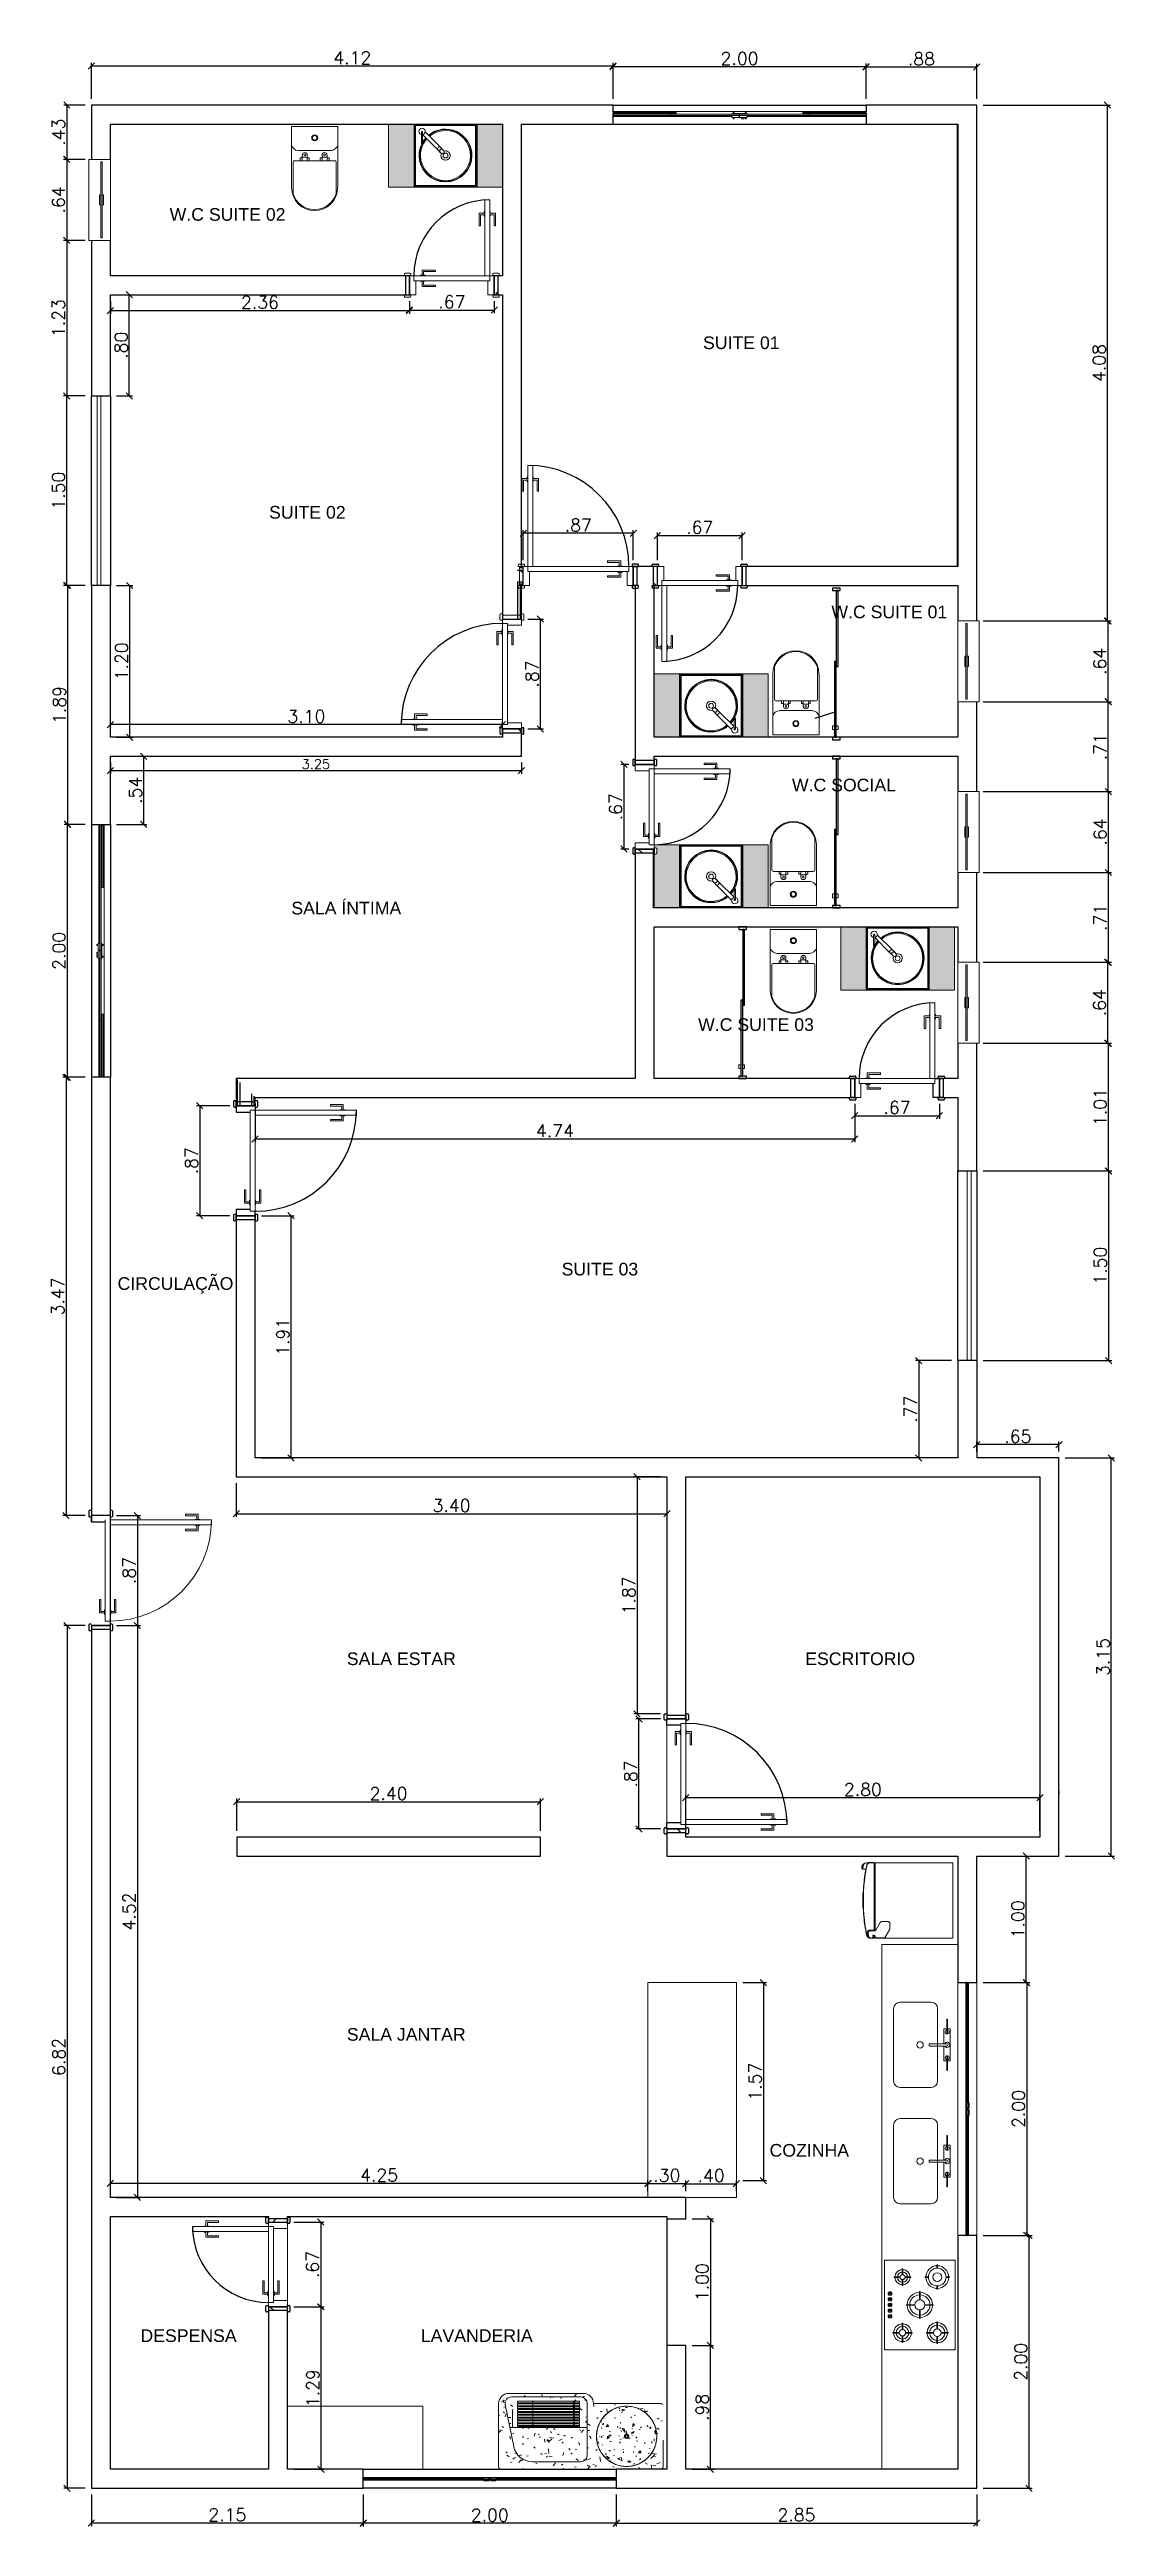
# Model space of a CAD drawing. Header units: metres. Extents: x 49881.8 to 49890.2, y 45902.3 to 45921.9.
import ezdxf

# ---------------------------------------------------------------- set-up
doc = ezdxf.new("R2010")
doc.units = ezdxf.units.M
doc.linetypes.add('Traço Curto', pattern=[0.0012, 0.0006, -0.0006])
for name, color, linetype, lineweight in [('A-DETL-GENF', 92, 'Continuous', 9), ('A-FLOR-PATT', 8, 'Continuous', 9), ('A-GENM', 13, 'Continuous', 9), ('A-GLAZ', 151, 'Continuous', 9), ('E-ELEC-EQPM', 71, 'Continuous', 9), ('I-FURN', 30, 'Continuous', 9), ('P-SANR-FIXT', 6, 'Continuous', 9), ('PISO', 9, 'Continuous', 25), ('Q-SPCQ', 91, 'Continuous', 9)]:
    doc.layers.add(name, color=color, linetype=linetype, lineweight=lineweight)
for name, color, linetype in [('ARQ-ALVNARIA (Paredes)', 4, 'Continuous'), ('ARQ-ESQ-01', 1, 'Continuous'), ('LEGENDAS', 30, 'Continuous')]:
    doc.layers.add(name, color=color, linetype=linetype)
doc.styles.add('ROMANS', font='romans.shx')
doc.styles.get("Standard").update_dxf_attribs({"font": 'arial.ttf'})
doc.dimstyles.new('1-50', dxfattribs={"dimscale": 0.5, "dimtxt": 0.2, "dimasz": 0.1, "dimexe": 0.05, "dimexo": 0.1, "dimgap": 0.03, "dimtad": 1, "dimzin": 5, "dimdsep": 46, "dimtxsty": 'ROMANS', "dimblk": 'OBLIQUE', "dimcen": 0, "dimclrd": 256, "dimclre": 256, "dimclrt": 2, "dimadec": 0, "dimazin": 0, "dimtfac": 1, "dimtofl": 0, "dimtmove": 2, "dimatfit": 3, "dimfxl": 0.04, "dimtolj": 1, "dimtzin": 1, "dimarcsym": 0})
pattern_1 = [(230, (-20.605, -3.359), (-0.2732777, 0.0243582), [0.029, -0.314]), (175, (-20.605, -3.359), (0.0532124, -0.286729), [0.023, -0.251]), (280.451, (-20.628, -3.357), (-0.2200763, -0.2622716), [0.024, -0.267]), (226.184, (-20.605, -3.435), (-0.4065614, 0.0630304), [0.043, -0.471]), (276.636, (-20.639, -3.43), (-0.356436, -0.37168), [0.036, -0.401]), (171.184, (-20.605, -3.435), (-0.356038, -0.370814), [0.034, -0.377]), (201, (-20.643, -3.416), (-0.227205, 0.1537918), [0.029, -0.314]), (146, (-20.643, -3.416), (-0.0924683, -0.2765766), [0.023, -0.251]), (251.451, (-20.662, -3.403), (-0.319635, -0.1226928), [0.024, -0.267]), (217.5, (-20.605, -3.359), (-0.004603, -0.1270583), [0.013, -0.236, 0.013, -0.243, -0.252]), (217.5, (-20.605, -3.359), (-0.004603, -0.1270583), [-0.504, 0.013, -0.24]), (187.5, (-20.605, -3.359), (-0.1002304, -0.1503691), [0.013, -0.133, 0.013, -0.23, -0.096]), (187.5, (-20.605, -3.359), (-0.1002304, -0.1503691), [-0.388, 0.013, -0.084]), (147.5, (-20.52, -3.359), (-0.20324145, 0.0085388), [0.013, -0.083, 0.013, -0.285, -0.394]), (147.5, (-20.52, -3.359), (-0.20324145, 0.0085388), [-0.392, 0.013, -0.382]), (137.5, (-20.482, -3.359), (-0.2219993, -0.0380039), [0.013, -0.111, 0.013, -0.185, -0.28]), (137.5, (-20.482, -3.359), (-0.2219993, -0.0380039), [-0.321, 0.013, -0.267])]

msp = doc.modelspace()

# ---------------------------------------------------------------- texts
at = {"layer": 'A-FLOR-PATT', "lineweight": 25, "char_height": 0.1, "attachment_point": 1}
for s, heights, insert in [('W.C SUITE 02', [0.103], (49882.725, 45920.627)), ('SUITE 01', [0.103], (49886.942, 45919.612)), ('SUITE 02', [0.103], (49883.511, 45918.271)), ('W.C SUITE 01', [0.103], (49887.957, 45917.483)), ('W.C SOCIAL', [0.103], (49887.645, 45916.114)), ('SALA ÍNTIMA', [0.103], (49883.687, 45915.14)), ('W.C SUITE 03', [0.103], (49886.903, 45914.219)), ('CIRCULAÇÃO', [0.103], (49882.313, 45912.171)), ('SUITE 03', [0.103], (49885.824, 45912.285)), ('SALA ESTAR', [0.103], (49884.126, 45909.203)), ('ESCRITORIO', [0.103], (49887.75, 45909.203)), ('SALA JANTAR', [0.103], (49884.126, 45906.232)), ('COZINHA', [0], (49887.468, 45905.315)), ('DESPENSA', [0], (49882.494, 45903.849)), ('LAVANDERIA', [0], (49884.711, 45903.849))]:
    msp.add_mtext_dynamic_manual_height_columns(s, width=0.94682, gutter_width=12.5, heights=heights, dxfattribs=dict(at, insert=insert))

# ---------------------------------------------------------------- blocks, each defined once
blk = doc.blocks.new('FP_4-1º PAVIMENTO')
at = {"layer": 'P-SANR-FIXT'}
for p, q in [((0.5, -0.526), (0.01, -0.526)), ((0.029, -0.527), (0.028, -0.528)), ((0.028, -0.528), (0.028, -0.528)), ((0.028, -0.528), (0.028, -0.528)), ((0.028, -0.528), (0.028, -0.528)), ((0.03, -0.527), (0.029, -0.527)), ((0.029, -0.527), (0.029, -0.527)), ((0.029, -0.527), (0.029, -0.527)), ((0.029, -0.527), (0.029, -0.527)), ((0.031, -0.527), (0.03, -0.527)), ((0.03, -0.527), (0.03, -0.527)), ((0.03, -0.527), (0.03, -0.527)), ((0.03, -0.527), (0.03, -0.527)), ((0.032, -0.526), (0.031, -0.526)), ((0.031, -0.526), (0.031, -0.526)), ((0.031, -0.526), (0.031, -0.526)), ((0.031, -0.526), (0.031, -0.527)), ((0.033, -0.526), (0.032, -0.526)), ((0.032, -0.526), (0.032, -0.526)), ((0.032, -0.526), (0.032, -0.526)), ((0.032, -0.526), (0.032, -0.526)), ((0.034, -0.525), (0.033, -0.526)), ((0.033, -0.526), (0.033, -0.526)), ((0.033, -0.526), (0.033, -0.526)), ((0.033, -0.526), (0.033, -0.526)), ((0.035, -0.525), (0.034, -0.525)), ((0.034, -0.525), (0.034, -0.525)), ((0.034, -0.525), (0.034, -0.525)), ((0.034, -0.525), (0.034, -0.525)), ((0.036, -0.525), (0.035, -0.525)), ((0.035, -0.525), (0.035, -0.525)), ((0.035, -0.525), (0.035, -0.525)), ((0.035, -0.525), (0.035, -0.525)), ((0.037, -0.525), (0.036, -0.525)), ((0.036, -0.525), (0.036, -0.525)), ((0.036, -0.525), (0.036, -0.525)), ((0.036, -0.525), (0.036, -0.525)), ((0.038, -0.525), (0.037, -0.525)), ((0.037, -0.525), (0.037, -0.525)), ((0.037, -0.525), (0.037, -0.525)), ((0.037, -0.525), (0.037, -0.525)), ((0.037, -0.525), (0.037, -0.525)), ((0.038, -0.525), (0.038, -0.525)), ((0.038, -0.525), (0.038, -0.525)), ((0.048, -0.53), (0.047, -0.53)), ((0.049, -0.53), (0.048, -0.53)), ((0.05, -0.53), (0.049, -0.53)), ((0.051, -0.531), (0.05, -0.53)), ((0.052, -0.531), (0.051, -0.531)), ((0.053, -0.531), (0.052, -0.531)), ((0.054, -0.531), (0.053, -0.531)), ((0.055, -0.531), (0.054, -0.531)), ((0.056, -0.531), (0.055, -0.531)), ((0.057, -0.531), (0.056, -0.531)), ((0.058, -0.531), (0.057, -0.531)), ((0.059, -0.532), (0.058, -0.531)), ((0.06, -0.532), (0.059, -0.532)), ((0.373, -0.54), (0.372, -0.541)), ((0.372, -0.541), (0.372, -0.541)), ((0.374, -0.54), (0.373, -0.54)), ((0.373, -0.54), (0.373, -0.54)), ((0.373, -0.54), (0.373, -0.54)), ((0.373, -0.54), (0.373, -0.54)), ((0.373, -0.54), (0.373, -0.54)), ((0.375, -0.539), (0.374, -0.539)), ((0.374, -0.539), (0.374, -0.539)), ((0.374, -0.539), (0.374, -0.54)), ((0.374, -0.54), (0.374, -0.54)), ((0.374, -0.54), (0.374, -0.54)), ((0.376, -0.538), (0.375, -0.539)), ((0.375, -0.539), (0.375, -0.539)), ((0.375, -0.539), (0.375, -0.539)), ((0.375, -0.539), (0.375, -0.539)), ((0.375, -0.539), (0.375, -0.539)), ((0.377, -0.538), (0.376, -0.538)), ((0.376, -0.538), (0.376, -0.538)), ((0.376, -0.538), (0.376, -0.538)), ((0.376, -0.538), (0.376, -0.538)), ((0.376, -0.538), (0.376, -0.538)), ((0.378, -0.537), (0.377, -0.537)), ((0.377, -0.537), (0.377, -0.537)), ((0.377, -0.537), (0.377, -0.537)), ((0.377, -0.537), (0.377, -0.537)), ((0.377, -0.537), (0.377, -0.538)), ((0.379, -0.536), (0.378, -0.536)), ((0.378, -0.536), (0.378, -0.536)), ((0.378, -0.536), (0.378, -0.536)), ((0.378, -0.536), (0.378, -0.536)), ((0.378, -0.536), (0.378, -0.537)), ((0.38, -0.535), (0.379, -0.535)), ((0.379, -0.535), (0.379, -0.535)), ((0.379, -0.535), (0.379, -0.535)), ((0.379, -0.535), (0.379, -0.535)), ((0.379, -0.535), (0.379, -0.536)), ((0.381, -0.533), (0.38, -0.534)), ((0.38, -0.534), (0.38, -0.534)), ((0.38, -0.534), (0.38, -0.534)), ((0.38, -0.534), (0.38, -0.534)), ((0.38, -0.534), (0.38, -0.534)), ((0.38, -0.534), (0.38, -0.535))]:
    blk.add_line(p, q, dxfattribs=at)
blk = doc.blocks.new('FP_5-1º PAVIMENTO')
at = {"layer": 'P-SANR-FIXT'}
for p, q in [((0.5, -0.503), (0.01, -0.503)), ((0.029, -0.505), (0.028, -0.505)), ((0.028, -0.505), (0.028, -0.505)), ((0.028, -0.505), (0.028, -0.505)), ((0.028, -0.505), (0.028, -0.505)), ((0.03, -0.504), (0.029, -0.505)), ((0.029, -0.505), (0.029, -0.505)), ((0.029, -0.505), (0.029, -0.505)), ((0.029, -0.505), (0.029, -0.505)), ((0.031, -0.504), (0.03, -0.504)), ((0.03, -0.504), (0.03, -0.504)), ((0.03, -0.504), (0.03, -0.504)), ((0.03, -0.504), (0.03, -0.504)), ((0.032, -0.504), (0.031, -0.504)), ((0.031, -0.504), (0.031, -0.504)), ((0.031, -0.504), (0.031, -0.504)), ((0.031, -0.504), (0.031, -0.504)), ((0.033, -0.503), (0.032, -0.503)), ((0.032, -0.503), (0.032, -0.503)), ((0.032, -0.503), (0.032, -0.504)), ((0.032, -0.504), (0.032, -0.504)), ((0.034, -0.503), (0.033, -0.503)), ((0.033, -0.503), (0.033, -0.503)), ((0.033, -0.503), (0.033, -0.503)), ((0.033, -0.503), (0.033, -0.503)), ((0.035, -0.503), (0.034, -0.503)), ((0.034, -0.503), (0.034, -0.503)), ((0.034, -0.503), (0.034, -0.503)), ((0.034, -0.503), (0.034, -0.503)), ((0.036, -0.503), (0.035, -0.503)), ((0.035, -0.503), (0.035, -0.503)), ((0.035, -0.503), (0.035, -0.503)), ((0.035, -0.503), (0.035, -0.503)), ((0.037, -0.502), (0.036, -0.502)), ((0.036, -0.502), (0.036, -0.502)), ((0.036, -0.502), (0.036, -0.503)), ((0.036, -0.503), (0.036, -0.503)), ((0.038, -0.502), (0.037, -0.502)), ((0.037, -0.502), (0.037, -0.502)), ((0.037, -0.502), (0.037, -0.502)), ((0.037, -0.502), (0.037, -0.502)), ((0.037, -0.502), (0.037, -0.502)), ((0.038, -0.502), (0.038, -0.502)), ((0.038, -0.502), (0.038, -0.502)), ((0.048, -0.508), (0.047, -0.508)), ((0.049, -0.508), (0.048, -0.508)), ((0.05, -0.508), (0.049, -0.508)), ((0.051, -0.508), (0.05, -0.508)), ((0.052, -0.508), (0.051, -0.508)), ((0.053, -0.508), (0.052, -0.508)), ((0.054, -0.508), (0.053, -0.508)), ((0.055, -0.509), (0.054, -0.508)), ((0.056, -0.509), (0.055, -0.509)), ((0.057, -0.509), (0.056, -0.509)), ((0.058, -0.509), (0.057, -0.509)), ((0.059, -0.509), (0.058, -0.509)), ((0.06, -0.509), (0.059, -0.509)), ((0.373, -0.518), (0.372, -0.518)), ((0.372, -0.518), (0.372, -0.518)), ((0.374, -0.517), (0.373, -0.517)), ((0.373, -0.517), (0.373, -0.518)), ((0.373, -0.518), (0.373, -0.518)), ((0.373, -0.518), (0.373, -0.518)), ((0.373, -0.518), (0.373, -0.518)), ((0.375, -0.517), (0.374, -0.517)), ((0.374, -0.517), (0.374, -0.517)), ((0.374, -0.517), (0.374, -0.517)), ((0.374, -0.517), (0.374, -0.517)), ((0.374, -0.517), (0.374, -0.517)), ((0.376, -0.516), (0.375, -0.516)), ((0.375, -0.516), (0.375, -0.516)), ((0.375, -0.516), (0.375, -0.516)), ((0.375, -0.516), (0.375, -0.517)), ((0.375, -0.517), (0.375, -0.517)), ((0.377, -0.515), (0.376, -0.515)), ((0.376, -0.515), (0.376, -0.515)), ((0.376, -0.515), (0.376, -0.516)), ((0.376, -0.516), (0.376, -0.516)), ((0.376, -0.516), (0.376, -0.516)), ((0.378, -0.514), (0.377, -0.514)), ((0.377, -0.514), (0.377, -0.514)), ((0.377, -0.514), (0.377, -0.515)), ((0.377, -0.515), (0.377, -0.515)), ((0.377, -0.515), (0.377, -0.515)), ((0.379, -0.513), (0.378, -0.513)), ((0.378, -0.513), (0.378, -0.514)), ((0.378, -0.514), (0.378, -0.514)), ((0.378, -0.514), (0.378, -0.514)), ((0.378, -0.514), (0.378, -0.514)), ((0.38, -0.512), (0.379, -0.512)), ((0.379, -0.512), (0.379, -0.512)), ((0.379, -0.512), (0.379, -0.513)), ((0.379, -0.513), (0.379, -0.513)), ((0.379, -0.513), (0.379, -0.513)), ((0.379, -0.513), (0.379, -0.513)), ((0.381, -0.511), (0.38, -0.511)), ((0.38, -0.511), (0.38, -0.511)), ((0.38, -0.511), (0.38, -0.512)), ((0.38, -0.512), (0.38, -0.512)), ((0.38, -0.512), (0.38, -0.512))]:
    blk.add_line(p, q, dxfattribs=at)
blk = doc.blocks.new('FP_6-1º PAVIMENTO')
at = {"layer": 'P-SANR-FIXT'}
for p, q in [((0.5, -0.481), (0.01, -0.481)), ((0.029, -0.482), (0.028, -0.483)), ((0.028, -0.483), (0.028, -0.483)), ((0.028, -0.483), (0.028, -0.483)), ((0.028, -0.483), (0.028, -0.483)), ((0.03, -0.482), (0.029, -0.482)), ((0.029, -0.482), (0.029, -0.482)), ((0.029, -0.482), (0.029, -0.482)), ((0.029, -0.482), (0.029, -0.482)), ((0.031, -0.482), (0.03, -0.482)), ((0.03, -0.482), (0.03, -0.482)), ((0.03, -0.482), (0.03, -0.482)), ((0.03, -0.482), (0.03, -0.482)), ((0.032, -0.481), (0.031, -0.481)), ((0.031, -0.481), (0.031, -0.481)), ((0.031, -0.481), (0.031, -0.481)), ((0.031, -0.481), (0.031, -0.482)), ((0.033, -0.481), (0.032, -0.481)), ((0.032, -0.481), (0.032, -0.481)), ((0.032, -0.481), (0.032, -0.481)), ((0.032, -0.481), (0.032, -0.481)), ((0.034, -0.481), (0.033, -0.481)), ((0.033, -0.481), (0.033, -0.481)), ((0.033, -0.481), (0.033, -0.481)), ((0.033, -0.481), (0.033, -0.481)), ((0.035, -0.48), (0.034, -0.48)), ((0.034, -0.48), (0.034, -0.48)), ((0.034, -0.48), (0.034, -0.48)), ((0.034, -0.48), (0.034, -0.481)), ((0.036, -0.48), (0.035, -0.48)), ((0.035, -0.48), (0.035, -0.48)), ((0.035, -0.48), (0.035, -0.48)), ((0.035, -0.48), (0.035, -0.48)), ((0.037, -0.48), (0.036, -0.48)), ((0.036, -0.48), (0.036, -0.48)), ((0.036, -0.48), (0.036, -0.48)), ((0.036, -0.48), (0.036, -0.48)), ((0.038, -0.48), (0.037, -0.48)), ((0.037, -0.48), (0.037, -0.48)), ((0.037, -0.48), (0.037, -0.48)), ((0.037, -0.48), (0.037, -0.48)), ((0.037, -0.48), (0.037, -0.48)), ((0.038, -0.48), (0.038, -0.48)), ((0.038, -0.48), (0.038, -0.48)), ((0.048, -0.485), (0.047, -0.485)), ((0.049, -0.485), (0.048, -0.485)), ((0.05, -0.485), (0.049, -0.485)), ((0.051, -0.486), (0.05, -0.485)), ((0.052, -0.486), (0.051, -0.486)), ((0.053, -0.486), (0.052, -0.486)), ((0.054, -0.486), (0.053, -0.486)), ((0.055, -0.486), (0.054, -0.486)), ((0.056, -0.486), (0.055, -0.486)), ((0.057, -0.486), (0.056, -0.486)), ((0.058, -0.486), (0.057, -0.486)), ((0.059, -0.487), (0.058, -0.486)), ((0.06, -0.487), (0.059, -0.487)), ((0.373, -0.495), (0.372, -0.496)), ((0.372, -0.496), (0.372, -0.496)), ((0.374, -0.495), (0.373, -0.495)), ((0.373, -0.495), (0.373, -0.495)), ((0.373, -0.495), (0.373, -0.495)), ((0.373, -0.495), (0.373, -0.495)), ((0.373, -0.495), (0.373, -0.495)), ((0.375, -0.494), (0.374, -0.494)), ((0.374, -0.494), (0.374, -0.494)), ((0.374, -0.494), (0.374, -0.495)), ((0.374, -0.495), (0.374, -0.495)), ((0.374, -0.495), (0.374, -0.495)), ((0.374, -0.495), (0.374, -0.495)), ((0.376, -0.493), (0.375, -0.493)), ((0.375, -0.493), (0.375, -0.494)), ((0.375, -0.494), (0.375, -0.494)), ((0.375, -0.494), (0.375, -0.494)), ((0.375, -0.494), (0.375, -0.494)), ((0.377, -0.492), (0.376, -0.493)), ((0.376, -0.493), (0.376, -0.493)), ((0.376, -0.493), (0.376, -0.493)), ((0.376, -0.493), (0.376, -0.493)), ((0.376, -0.493), (0.376, -0.493)), ((0.378, -0.492), (0.377, -0.492)), ((0.377, -0.492), (0.377, -0.492)), ((0.377, -0.492), (0.377, -0.492)), ((0.377, -0.492), (0.377, -0.492)), ((0.377, -0.492), (0.377, -0.492)), ((0.379, -0.491), (0.378, -0.491)), ((0.378, -0.491), (0.378, -0.491)), ((0.378, -0.491), (0.378, -0.491)), ((0.378, -0.491), (0.378, -0.491)), ((0.378, -0.491), (0.378, -0.492)), ((0.38, -0.49), (0.379, -0.49)), ((0.379, -0.49), (0.379, -0.49)), ((0.379, -0.49), (0.379, -0.49)), ((0.379, -0.49), (0.379, -0.49)), ((0.379, -0.49), (0.379, -0.491)), ((0.381, -0.488), (0.38, -0.489)), ((0.38, -0.489), (0.38, -0.489)), ((0.38, -0.489), (0.38, -0.489)), ((0.38, -0.489), (0.38, -0.489)), ((0.38, -0.489), (0.38, -0.489)), ((0.38, -0.489), (0.38, -0.49))]:
    blk.add_line(p, q, dxfattribs=at)
blk = doc.blocks.new('FP_7-1º PAVIMENTO')
at = {"layer": 'P-SANR-FIXT'}
for p, q in [((0.5, -0.458), (0.01, -0.458)), ((0.029, -0.46), (0.028, -0.46)), ((0.028, -0.46), (0.028, -0.46)), ((0.028, -0.46), (0.028, -0.46)), ((0.028, -0.46), (0.028, -0.461)), ((0.03, -0.46), (0.029, -0.46)), ((0.029, -0.46), (0.029, -0.46)), ((0.029, -0.46), (0.029, -0.46)), ((0.029, -0.46), (0.029, -0.46)), ((0.031, -0.459), (0.03, -0.459)), ((0.03, -0.459), (0.03, -0.459)), ((0.03, -0.459), (0.03, -0.459)), ((0.03, -0.459), (0.03, -0.46)), ((0.032, -0.459), (0.031, -0.459)), ((0.031, -0.459), (0.031, -0.459)), ((0.031, -0.459), (0.031, -0.459)), ((0.031, -0.459), (0.031, -0.459)), ((0.033, -0.458), (0.032, -0.458)), ((0.032, -0.458), (0.032, -0.458)), ((0.032, -0.458), (0.032, -0.459)), ((0.032, -0.459), (0.032, -0.459)), ((0.034, -0.458), (0.033, -0.458)), ((0.033, -0.458), (0.033, -0.458)), ((0.033, -0.458), (0.033, -0.458)), ((0.033, -0.458), (0.033, -0.458)), ((0.035, -0.458), (0.034, -0.458)), ((0.034, -0.458), (0.034, -0.458)), ((0.034, -0.458), (0.034, -0.458)), ((0.034, -0.458), (0.034, -0.458)), ((0.036, -0.458), (0.035, -0.458)), ((0.035, -0.458), (0.035, -0.458)), ((0.035, -0.458), (0.035, -0.458)), ((0.035, -0.458), (0.035, -0.458)), ((0.037, -0.457), (0.036, -0.458)), ((0.036, -0.458), (0.036, -0.458)), ((0.036, -0.458), (0.036, -0.458)), ((0.036, -0.458), (0.036, -0.458)), ((0.038, -0.457), (0.037, -0.457)), ((0.037, -0.457), (0.037, -0.457)), ((0.037, -0.457), (0.037, -0.457)), ((0.037, -0.457), (0.037, -0.457)), ((0.037, -0.457), (0.037, -0.457)), ((0.038, -0.457), (0.038, -0.457)), ((0.048, -0.463), (0.047, -0.463)), ((0.049, -0.463), (0.048, -0.463)), ((0.05, -0.463), (0.049, -0.463)), ((0.051, -0.463), (0.05, -0.463)), ((0.052, -0.463), (0.051, -0.463)), ((0.053, -0.463), (0.052, -0.463)), ((0.054, -0.463), (0.053, -0.463)), ((0.055, -0.464), (0.054, -0.463)), ((0.056, -0.464), (0.055, -0.464)), ((0.057, -0.464), (0.056, -0.464)), ((0.058, -0.464), (0.057, -0.464)), ((0.059, -0.464), (0.058, -0.464)), ((0.06, -0.464), (0.059, -0.464)), ((0.373, -0.473), (0.372, -0.473)), ((0.372, -0.473), (0.372, -0.473)), ((0.374, -0.472), (0.373, -0.472)), ((0.373, -0.472), (0.373, -0.473)), ((0.373, -0.473), (0.373, -0.473)), ((0.373, -0.473), (0.373, -0.473)), ((0.373, -0.473), (0.373, -0.473)), ((0.373, -0.473), (0.373, -0.473)), ((0.375, -0.472), (0.374, -0.472)), ((0.374, -0.472), (0.374, -0.472)), ((0.374, -0.472), (0.374, -0.472)), ((0.374, -0.472), (0.374, -0.472)), ((0.374, -0.472), (0.374, -0.472)), ((0.376, -0.471), (0.375, -0.471)), ((0.375, -0.471), (0.375, -0.471)), ((0.375, -0.471), (0.375, -0.471)), ((0.375, -0.471), (0.375, -0.471)), ((0.375, -0.471), (0.375, -0.472)), ((0.377, -0.47), (0.376, -0.47)), ((0.376, -0.47), (0.376, -0.47)), ((0.376, -0.47), (0.376, -0.47)), ((0.376, -0.47), (0.376, -0.471)), ((0.376, -0.471), (0.376, -0.471)), ((0.378, -0.469), (0.377, -0.469)), ((0.377, -0.469), (0.377, -0.469)), ((0.377, -0.469), (0.377, -0.47)), ((0.377, -0.47), (0.377, -0.47)), ((0.377, -0.47), (0.377, -0.47)), ((0.379, -0.468), (0.378, -0.468)), ((0.378, -0.468), (0.378, -0.469)), ((0.378, -0.469), (0.378, -0.469)), ((0.378, -0.469), (0.378, -0.469)), ((0.378, -0.469), (0.378, -0.469)), ((0.38, -0.467), (0.379, -0.467)), ((0.379, -0.467), (0.379, -0.468)), ((0.379, -0.468), (0.379, -0.468)), ((0.379, -0.468), (0.379, -0.468)), ((0.379, -0.468), (0.379, -0.468)), ((0.381, -0.466), (0.38, -0.466)), ((0.38, -0.466), (0.38, -0.466)), ((0.38, -0.466), (0.38, -0.467)), ((0.38, -0.467), (0.38, -0.467)), ((0.38, -0.467), (0.38, -0.467)), ((0.38, -0.467), (0.38, -0.467))]:
    blk.add_line(p, q, dxfattribs=at)
blk = doc.blocks.new('FP_8-1º PAVIMENTO')
at = {"layer": 'P-SANR-FIXT'}
for p, q in [((0.5, -0.436), (0.01, -0.436)), ((0.029, -0.437), (0.028, -0.438)), ((0.028, -0.438), (0.028, -0.438)), ((0.028, -0.438), (0.028, -0.438)), ((0.028, -0.438), (0.028, -0.438)), ((0.03, -0.437), (0.029, -0.437)), ((0.029, -0.437), (0.029, -0.437)), ((0.029, -0.437), (0.029, -0.437)), ((0.029, -0.437), (0.029, -0.437)), ((0.031, -0.437), (0.03, -0.437)), ((0.03, -0.437), (0.03, -0.437)), ((0.03, -0.437), (0.03, -0.437)), ((0.03, -0.437), (0.03, -0.437)), ((0.032, -0.436), (0.031, -0.436)), ((0.031, -0.436), (0.031, -0.436)), ((0.031, -0.436), (0.031, -0.436)), ((0.031, -0.436), (0.031, -0.437)), ((0.033, -0.436), (0.032, -0.436)), ((0.032, -0.436), (0.032, -0.436)), ((0.032, -0.436), (0.032, -0.436)), ((0.032, -0.436), (0.032, -0.436)), ((0.034, -0.436), (0.033, -0.436)), ((0.033, -0.436), (0.033, -0.436)), ((0.033, -0.436), (0.033, -0.436)), ((0.033, -0.436), (0.033, -0.436)), ((0.035, -0.435), (0.034, -0.435)), ((0.034, -0.435), (0.034, -0.435)), ((0.034, -0.435), (0.034, -0.435)), ((0.034, -0.435), (0.034, -0.436)), ((0.036, -0.435), (0.035, -0.435)), ((0.035, -0.435), (0.035, -0.435)), ((0.035, -0.435), (0.035, -0.435)), ((0.035, -0.435), (0.035, -0.435)), ((0.037, -0.435), (0.036, -0.435)), ((0.036, -0.435), (0.036, -0.435)), ((0.036, -0.435), (0.036, -0.435)), ((0.036, -0.435), (0.036, -0.435)), ((0.038, -0.435), (0.037, -0.435)), ((0.037, -0.435), (0.037, -0.435)), ((0.037, -0.435), (0.037, -0.435)), ((0.037, -0.435), (0.037, -0.435)), ((0.037, -0.435), (0.037, -0.435)), ((0.038, -0.435), (0.038, -0.435)), ((0.048, -0.44), (0.047, -0.44)), ((0.049, -0.44), (0.048, -0.44)), ((0.05, -0.44), (0.049, -0.44)), ((0.051, -0.441), (0.05, -0.44)), ((0.052, -0.441), (0.051, -0.441)), ((0.053, -0.441), (0.052, -0.441)), ((0.054, -0.441), (0.053, -0.441)), ((0.055, -0.441), (0.054, -0.441)), ((0.056, -0.441), (0.055, -0.441)), ((0.057, -0.441), (0.056, -0.441)), ((0.058, -0.441), (0.057, -0.441)), ((0.059, -0.442), (0.058, -0.441)), ((0.06, -0.442), (0.059, -0.442)), ((0.373, -0.45), (0.372, -0.451)), ((0.372, -0.451), (0.372, -0.451)), ((0.372, -0.451), (0.372, -0.451)), ((0.374, -0.45), (0.373, -0.45)), ((0.373, -0.45), (0.373, -0.45)), ((0.373, -0.45), (0.373, -0.45)), ((0.373, -0.45), (0.373, -0.45)), ((0.373, -0.45), (0.373, -0.45)), ((0.375, -0.449), (0.374, -0.449)), ((0.374, -0.449), (0.374, -0.449)), ((0.374, -0.449), (0.374, -0.45)), ((0.374, -0.45), (0.374, -0.45)), ((0.374, -0.45), (0.374, -0.45)), ((0.376, -0.448), (0.375, -0.449)), ((0.375, -0.449), (0.375, -0.449)), ((0.375, -0.449), (0.375, -0.449)), ((0.375, -0.449), (0.375, -0.449)), ((0.375, -0.449), (0.375, -0.449)), ((0.377, -0.447), (0.376, -0.448)), ((0.376, -0.448), (0.376, -0.448)), ((0.376, -0.448), (0.376, -0.448)), ((0.376, -0.448), (0.376, -0.448)), ((0.376, -0.448), (0.376, -0.448)), ((0.378, -0.447), (0.377, -0.447)), ((0.377, -0.447), (0.377, -0.447)), ((0.377, -0.447), (0.377, -0.447)), ((0.377, -0.447), (0.377, -0.447)), ((0.377, -0.447), (0.377, -0.447)), ((0.379, -0.446), (0.378, -0.446)), ((0.378, -0.446), (0.378, -0.446)), ((0.378, -0.446), (0.378, -0.446)), ((0.378, -0.446), (0.378, -0.446)), ((0.378, -0.446), (0.378, -0.447)), ((0.38, -0.445), (0.379, -0.445)), ((0.379, -0.445), (0.379, -0.445)), ((0.379, -0.445), (0.379, -0.445)), ((0.379, -0.445), (0.379, -0.445)), ((0.379, -0.445), (0.379, -0.446)), ((0.381, -0.443), (0.38, -0.444)), ((0.38, -0.444), (0.38, -0.444)), ((0.38, -0.444), (0.38, -0.444)), ((0.38, -0.444), (0.38, -0.444)), ((0.38, -0.444), (0.38, -0.444)), ((0.38, -0.444), (0.38, -0.445))]:
    blk.add_line(p, q, dxfattribs=at)
blk = doc.blocks.new('FP_9-1º PAVIMENTO')
at = {"layer": 'P-SANR-FIXT'}
for p, q in [((0.5, -0.413), (0.01, -0.413)), ((0.029, -0.415), (0.028, -0.415)), ((0.028, -0.415), (0.028, -0.415)), ((0.028, -0.415), (0.028, -0.415)), ((0.028, -0.415), (0.028, -0.416)), ((0.03, -0.415), (0.029, -0.415)), ((0.029, -0.415), (0.029, -0.415)), ((0.029, -0.415), (0.029, -0.415)), ((0.029, -0.415), (0.029, -0.415)), ((0.031, -0.414), (0.03, -0.414)), ((0.03, -0.414), (0.03, -0.414)), ((0.03, -0.414), (0.03, -0.414)), ((0.03, -0.414), (0.03, -0.415)), ((0.032, -0.414), (0.031, -0.414)), ((0.031, -0.414), (0.031, -0.414)), ((0.031, -0.414), (0.031, -0.414)), ((0.031, -0.414), (0.031, -0.414)), ((0.033, -0.413), (0.032, -0.413)), ((0.032, -0.413), (0.032, -0.414)), ((0.032, -0.414), (0.032, -0.414)), ((0.032, -0.414), (0.032, -0.414)), ((0.034, -0.413), (0.033, -0.413)), ((0.033, -0.413), (0.033, -0.413)), ((0.033, -0.413), (0.033, -0.413)), ((0.033, -0.413), (0.033, -0.413)), ((0.035, -0.413), (0.034, -0.413)), ((0.034, -0.413), (0.034, -0.413)), ((0.034, -0.413), (0.034, -0.413)), ((0.034, -0.413), (0.034, -0.413)), ((0.036, -0.413), (0.035, -0.413)), ((0.035, -0.413), (0.035, -0.413)), ((0.035, -0.413), (0.035, -0.413)), ((0.035, -0.413), (0.035, -0.413)), ((0.037, -0.413), (0.036, -0.413)), ((0.036, -0.413), (0.036, -0.413)), ((0.036, -0.413), (0.036, -0.413)), ((0.036, -0.413), (0.036, -0.413)), ((0.038, -0.412), (0.037, -0.412)), ((0.037, -0.412), (0.037, -0.412)), ((0.037, -0.412), (0.037, -0.413)), ((0.037, -0.413), (0.037, -0.413)), ((0.037, -0.413), (0.037, -0.413)), ((0.038, -0.412), (0.038, -0.412)), ((0.048, -0.418), (0.047, -0.418)), ((0.049, -0.418), (0.048, -0.418)), ((0.05, -0.418), (0.049, -0.418)), ((0.051, -0.418), (0.05, -0.418)), ((0.052, -0.418), (0.051, -0.418)), ((0.053, -0.418), (0.052, -0.418)), ((0.054, -0.418), (0.053, -0.418)), ((0.055, -0.419), (0.054, -0.418)), ((0.056, -0.419), (0.055, -0.419)), ((0.057, -0.419), (0.056, -0.419)), ((0.058, -0.419), (0.057, -0.419)), ((0.059, -0.419), (0.058, -0.419)), ((0.06, -0.419), (0.059, -0.419)), ((0.373, -0.428), (0.372, -0.428)), ((0.372, -0.428), (0.372, -0.428)), ((0.372, -0.428), (0.372, -0.428)), ((0.374, -0.427), (0.373, -0.427)), ((0.373, -0.427), (0.373, -0.428)), ((0.373, -0.428), (0.373, -0.428)), ((0.373, -0.428), (0.373, -0.428)), ((0.373, -0.428), (0.373, -0.428)), ((0.375, -0.427), (0.374, -0.427)), ((0.374, -0.427), (0.374, -0.427)), ((0.374, -0.427), (0.374, -0.427)), ((0.374, -0.427), (0.374, -0.427)), ((0.374, -0.427), (0.374, -0.427)), ((0.376, -0.426), (0.375, -0.426)), ((0.375, -0.426), (0.375, -0.426)), ((0.375, -0.426), (0.375, -0.426)), ((0.375, -0.426), (0.375, -0.427)), ((0.375, -0.427), (0.375, -0.427)), ((0.377, -0.425), (0.376, -0.425)), ((0.376, -0.425), (0.376, -0.425)), ((0.376, -0.425), (0.376, -0.426)), ((0.376, -0.426), (0.376, -0.426)), ((0.376, -0.426), (0.376, -0.426)), ((0.378, -0.424), (0.377, -0.424)), ((0.377, -0.424), (0.377, -0.424)), ((0.377, -0.424), (0.377, -0.425)), ((0.377, -0.425), (0.377, -0.425)), ((0.377, -0.425), (0.377, -0.425)), ((0.379, -0.423), (0.378, -0.423)), ((0.378, -0.423), (0.378, -0.424)), ((0.378, -0.424), (0.378, -0.424)), ((0.378, -0.424), (0.378, -0.424)), ((0.378, -0.424), (0.378, -0.424)), ((0.38, -0.422), (0.379, -0.422)), ((0.379, -0.422), (0.379, -0.423)), ((0.379, -0.423), (0.379, -0.423)), ((0.379, -0.423), (0.379, -0.423)), ((0.379, -0.423), (0.379, -0.423)), ((0.381, -0.421), (0.38, -0.421)), ((0.38, -0.421), (0.38, -0.421)), ((0.38, -0.421), (0.38, -0.422)), ((0.38, -0.422), (0.38, -0.422)), ((0.38, -0.422), (0.38, -0.422)), ((0.38, -0.422), (0.38, -0.422))]:
    blk.add_line(p, q, dxfattribs=at)
blk = doc.blocks.new('FP_10-1º PAVIMENTO')
at = {"layer": 'P-SANR-FIXT'}
for p, q in [((0.5, -0.391), (0.01, -0.391)), ((0.031, -0.392), (0.03, -0.392)), ((0.03, -0.392), (0.03, -0.392)), ((0.03, -0.392), (0.03, -0.392)), ((0.032, -0.391), (0.031, -0.391)), ((0.031, -0.391), (0.031, -0.391)), ((0.031, -0.391), (0.031, -0.391)), ((0.031, -0.391), (0.031, -0.392)), ((0.033, -0.391), (0.032, -0.391)), ((0.032, -0.391), (0.032, -0.391)), ((0.032, -0.391), (0.032, -0.391)), ((0.032, -0.391), (0.032, -0.391)), ((0.034, -0.391), (0.033, -0.391)), ((0.033, -0.391), (0.033, -0.391)), ((0.033, -0.391), (0.033, -0.391)), ((0.033, -0.391), (0.033, -0.391)), ((0.035, -0.39), (0.034, -0.39)), ((0.034, -0.39), (0.034, -0.39)), ((0.034, -0.39), (0.034, -0.391)), ((0.034, -0.391), (0.034, -0.391)), ((0.036, -0.39), (0.035, -0.39)), ((0.035, -0.39), (0.035, -0.39)), ((0.035, -0.39), (0.035, -0.39)), ((0.035, -0.39), (0.035, -0.39)), ((0.037, -0.39), (0.036, -0.39)), ((0.036, -0.39), (0.036, -0.39)), ((0.036, -0.39), (0.036, -0.39)), ((0.036, -0.39), (0.036, -0.39)), ((0.038, -0.39), (0.037, -0.39)), ((0.037, -0.39), (0.037, -0.39)), ((0.037, -0.39), (0.037, -0.39)), ((0.037, -0.39), (0.037, -0.39)), ((0.037, -0.39), (0.037, -0.39)), ((0.038, -0.39), (0.038, -0.39)), ((0.029, -0.393), (0.028, -0.393)), ((0.028, -0.393), (0.028, -0.393)), ((0.028, -0.393), (0.028, -0.393)), ((0.028, -0.393), (0.028, -0.393)), ((0.03, -0.392), (0.029, -0.392)), ((0.029, -0.392), (0.029, -0.392)), ((0.029, -0.392), (0.029, -0.392)), ((0.029, -0.392), (0.029, -0.393)), ((0.03, -0.392), (0.03, -0.392)), ((0.048, -0.395), (0.047, -0.395)), ((0.049, -0.395), (0.048, -0.395)), ((0.05, -0.395), (0.049, -0.395)), ((0.051, -0.396), (0.05, -0.395)), ((0.052, -0.396), (0.051, -0.396)), ((0.053, -0.396), (0.052, -0.396)), ((0.054, -0.396), (0.053, -0.396)), ((0.055, -0.396), (0.054, -0.396)), ((0.056, -0.396), (0.055, -0.396)), ((0.057, -0.396), (0.056, -0.396)), ((0.058, -0.396), (0.057, -0.396)), ((0.059, -0.397), (0.058, -0.396)), ((0.06, -0.397), (0.059, -0.397)), ((0.373, -0.406), (0.372, -0.406)), ((0.372, -0.406), (0.372, -0.406)), ((0.372, -0.406), (0.372, -0.406)), ((0.374, -0.405), (0.373, -0.405)), ((0.373, -0.405), (0.373, -0.405)), ((0.373, -0.405), (0.373, -0.405)), ((0.373, -0.405), (0.373, -0.405)), ((0.373, -0.405), (0.373, -0.406)), ((0.375, -0.404), (0.374, -0.404)), ((0.374, -0.404), (0.374, -0.404)), ((0.374, -0.404), (0.374, -0.405)), ((0.374, -0.405), (0.374, -0.405)), ((0.374, -0.405), (0.374, -0.405)), ((0.376, -0.403), (0.375, -0.404)), ((0.375, -0.404), (0.375, -0.404)), ((0.375, -0.404), (0.375, -0.404)), ((0.375, -0.404), (0.375, -0.404)), ((0.375, -0.404), (0.375, -0.404)), ((0.377, -0.403), (0.376, -0.403)), ((0.376, -0.403), (0.376, -0.403)), ((0.376, -0.403), (0.376, -0.403)), ((0.376, -0.403), (0.376, -0.403)), ((0.376, -0.403), (0.376, -0.403)), ((0.378, -0.402), (0.377, -0.402)), ((0.377, -0.402), (0.377, -0.402)), ((0.377, -0.402), (0.377, -0.402)), ((0.377, -0.402), (0.377, -0.402)), ((0.377, -0.402), (0.377, -0.403)), ((0.379, -0.401), (0.378, -0.401)), ((0.378, -0.401), (0.378, -0.401)), ((0.378, -0.401), (0.378, -0.401)), ((0.378, -0.401), (0.378, -0.401)), ((0.378, -0.401), (0.378, -0.402)), ((0.38, -0.4), (0.379, -0.4)), ((0.379, -0.4), (0.379, -0.4)), ((0.379, -0.4), (0.379, -0.4)), ((0.379, -0.4), (0.379, -0.4)), ((0.379, -0.4), (0.379, -0.401)), ((0.381, -0.398), (0.38, -0.399)), ((0.38, -0.399), (0.38, -0.399)), ((0.38, -0.399), (0.38, -0.399)), ((0.38, -0.399), (0.38, -0.399)), ((0.38, -0.399), (0.38, -0.399)), ((0.38, -0.399), (0.38, -0.4))]:
    blk.add_line(p, q, dxfattribs=at)
blk = doc.blocks.new('FP_11-1º PAVIMENTO')
at = {"layer": 'P-SANR-FIXT'}
for p, q in [((0.5, -0.368), (0.01, -0.368)), ((0.029, -0.37), (0.028, -0.37)), ((0.028, -0.37), (0.028, -0.37)), ((0.028, -0.37), (0.028, -0.37)), ((0.028, -0.37), (0.028, -0.371)), ((0.03, -0.37), (0.029, -0.37)), ((0.029, -0.37), (0.029, -0.37)), ((0.029, -0.37), (0.029, -0.37)), ((0.029, -0.37), (0.029, -0.37)), ((0.031, -0.369), (0.03, -0.369)), ((0.03, -0.369), (0.03, -0.369)), ((0.03, -0.369), (0.03, -0.369)), ((0.03, -0.369), (0.03, -0.37)), ((0.032, -0.369), (0.031, -0.369)), ((0.031, -0.369), (0.031, -0.369)), ((0.031, -0.369), (0.031, -0.369)), ((0.031, -0.369), (0.031, -0.369)), ((0.033, -0.368), (0.032, -0.368)), ((0.032, -0.368), (0.032, -0.369)), ((0.032, -0.369), (0.032, -0.369)), ((0.032, -0.369), (0.032, -0.369)), ((0.034, -0.368), (0.033, -0.368)), ((0.033, -0.368), (0.033, -0.368)), ((0.033, -0.368), (0.033, -0.368)), ((0.033, -0.368), (0.033, -0.368)), ((0.035, -0.368), (0.034, -0.368)), ((0.034, -0.368), (0.034, -0.368)), ((0.034, -0.368), (0.034, -0.368)), ((0.034, -0.368), (0.034, -0.368)), ((0.036, -0.368), (0.035, -0.368)), ((0.035, -0.368), (0.035, -0.368)), ((0.035, -0.368), (0.035, -0.368)), ((0.035, -0.368), (0.035, -0.368)), ((0.037, -0.368), (0.036, -0.368)), ((0.036, -0.368), (0.036, -0.368)), ((0.036, -0.368), (0.036, -0.368)), ((0.036, -0.368), (0.036, -0.368)), ((0.038, -0.368), (0.037, -0.368)), ((0.037, -0.368), (0.037, -0.368)), ((0.037, -0.368), (0.037, -0.368)), ((0.037, -0.368), (0.037, -0.368)), ((0.037, -0.368), (0.037, -0.368)), ((0.038, -0.368), (0.038, -0.368)), ((0.048, -0.373), (0.047, -0.373)), ((0.049, -0.373), (0.048, -0.373)), ((0.05, -0.373), (0.049, -0.373)), ((0.051, -0.373), (0.05, -0.373)), ((0.052, -0.373), (0.051, -0.373)), ((0.053, -0.373), (0.052, -0.373)), ((0.054, -0.373), (0.053, -0.373)), ((0.055, -0.374), (0.054, -0.373)), ((0.056, -0.374), (0.055, -0.374)), ((0.057, -0.374), (0.056, -0.374)), ((0.058, -0.374), (0.057, -0.374)), ((0.059, -0.374), (0.058, -0.374)), ((0.06, -0.374), (0.059, -0.374)), ((0.373, -0.383), (0.372, -0.383)), ((0.372, -0.383), (0.372, -0.383)), ((0.372, -0.383), (0.372, -0.383)), ((0.374, -0.382), (0.373, -0.383)), ((0.373, -0.383), (0.373, -0.383)), ((0.373, -0.383), (0.373, -0.383)), ((0.373, -0.383), (0.373, -0.383)), ((0.373, -0.383), (0.373, -0.383)), ((0.375, -0.382), (0.374, -0.382)), ((0.374, -0.382), (0.374, -0.382)), ((0.374, -0.382), (0.374, -0.382)), ((0.374, -0.382), (0.374, -0.382)), ((0.374, -0.382), (0.374, -0.382)), ((0.374, -0.382), (0.374, -0.382)), ((0.376, -0.381), (0.375, -0.381)), ((0.375, -0.381), (0.375, -0.381)), ((0.375, -0.381), (0.375, -0.381)), ((0.375, -0.381), (0.375, -0.381)), ((0.375, -0.381), (0.375, -0.382)), ((0.377, -0.38), (0.376, -0.38)), ((0.376, -0.38), (0.376, -0.38)), ((0.376, -0.38), (0.376, -0.38)), ((0.376, -0.38), (0.376, -0.381)), ((0.376, -0.381), (0.376, -0.381)), ((0.378, -0.379), (0.377, -0.379)), ((0.377, -0.379), (0.377, -0.379)), ((0.377, -0.379), (0.377, -0.38)), ((0.377, -0.38), (0.377, -0.38)), ((0.377, -0.38), (0.377, -0.38)), ((0.379, -0.378), (0.378, -0.378)), ((0.378, -0.378), (0.378, -0.379)), ((0.378, -0.379), (0.378, -0.379)), ((0.378, -0.379), (0.378, -0.379)), ((0.378, -0.379), (0.378, -0.379)), ((0.38, -0.377), (0.379, -0.377)), ((0.379, -0.377), (0.379, -0.378)), ((0.379, -0.378), (0.379, -0.378)), ((0.379, -0.378), (0.379, -0.378)), ((0.379, -0.378), (0.379, -0.378)), ((0.381, -0.376), (0.38, -0.376)), ((0.38, -0.376), (0.38, -0.376)), ((0.38, -0.376), (0.38, -0.377)), ((0.38, -0.377), (0.38, -0.377)), ((0.38, -0.377), (0.38, -0.377)), ((0.38, -0.377), (0.38, -0.377))]:
    blk.add_line(p, q, dxfattribs=at)
blk = doc.blocks.new('FP_12-1º PAVIMENTO')
at = {"layer": 'P-SANR-FIXT'}
for p, q in [((0.5, -0.346), (0.01, -0.346)), ((0.029, -0.348), (0.028, -0.348)), ((0.028, -0.348), (0.028, -0.348)), ((0.028, -0.348), (0.028, -0.348)), ((0.028, -0.348), (0.028, -0.348)), ((0.03, -0.347), (0.029, -0.347)), ((0.029, -0.347), (0.029, -0.347)), ((0.029, -0.347), (0.029, -0.347)), ((0.029, -0.347), (0.029, -0.348)), ((0.031, -0.347), (0.03, -0.347)), ((0.03, -0.347), (0.03, -0.347)), ((0.03, -0.347), (0.03, -0.347)), ((0.03, -0.347), (0.03, -0.347)), ((0.032, -0.346), (0.031, -0.346)), ((0.031, -0.346), (0.031, -0.346)), ((0.031, -0.346), (0.031, -0.347)), ((0.031, -0.347), (0.031, -0.347)), ((0.033, -0.346), (0.032, -0.346)), ((0.032, -0.346), (0.032, -0.346)), ((0.032, -0.346), (0.032, -0.346)), ((0.032, -0.346), (0.032, -0.346)), ((0.034, -0.346), (0.033, -0.346)), ((0.033, -0.346), (0.033, -0.346)), ((0.033, -0.346), (0.033, -0.346)), ((0.033, -0.346), (0.033, -0.346)), ((0.035, -0.345), (0.034, -0.345)), ((0.034, -0.345), (0.034, -0.346)), ((0.034, -0.346), (0.034, -0.346)), ((0.034, -0.346), (0.034, -0.346)), ((0.036, -0.345), (0.035, -0.345)), ((0.035, -0.345), (0.035, -0.345)), ((0.035, -0.345), (0.035, -0.345)), ((0.035, -0.345), (0.035, -0.345)), ((0.037, -0.345), (0.036, -0.345)), ((0.036, -0.345), (0.036, -0.345)), ((0.036, -0.345), (0.036, -0.345)), ((0.036, -0.345), (0.036, -0.345)), ((0.038, -0.345), (0.037, -0.345)), ((0.037, -0.345), (0.037, -0.345)), ((0.037, -0.345), (0.037, -0.345)), ((0.037, -0.345), (0.037, -0.345)), ((0.037, -0.345), (0.037, -0.345)), ((0.048, -0.35), (0.047, -0.35)), ((0.049, -0.35), (0.048, -0.35)), ((0.05, -0.35), (0.049, -0.35)), ((0.051, -0.351), (0.05, -0.35)), ((0.052, -0.351), (0.051, -0.351)), ((0.053, -0.351), (0.052, -0.351)), ((0.054, -0.351), (0.053, -0.351)), ((0.055, -0.351), (0.054, -0.351)), ((0.056, -0.351), (0.055, -0.351)), ((0.057, -0.351), (0.056, -0.351)), ((0.058, -0.351), (0.057, -0.351)), ((0.059, -0.352), (0.058, -0.351)), ((0.06, -0.352), (0.059, -0.352)), ((0.373, -0.361), (0.372, -0.361)), ((0.372, -0.361), (0.372, -0.361)), ((0.372, -0.361), (0.372, -0.361)), ((0.374, -0.36), (0.373, -0.36)), ((0.373, -0.36), (0.373, -0.36)), ((0.373, -0.36), (0.373, -0.36)), ((0.373, -0.36), (0.373, -0.36)), ((0.373, -0.36), (0.373, -0.36)), ((0.373, -0.36), (0.373, -0.361)), ((0.375, -0.359), (0.374, -0.359)), ((0.374, -0.359), (0.374, -0.359)), ((0.374, -0.359), (0.374, -0.36)), ((0.374, -0.36), (0.374, -0.36)), ((0.374, -0.36), (0.374, -0.36)), ((0.376, -0.358), (0.375, -0.358)), ((0.375, -0.358), (0.375, -0.359)), ((0.375, -0.359), (0.375, -0.359)), ((0.375, -0.359), (0.375, -0.359)), ((0.375, -0.359), (0.375, -0.359)), ((0.377, -0.357), (0.376, -0.358)), ((0.376, -0.358), (0.376, -0.358)), ((0.376, -0.358), (0.376, -0.358)), ((0.376, -0.358), (0.376, -0.358)), ((0.376, -0.358), (0.376, -0.358)), ((0.378, -0.357), (0.377, -0.357)), ((0.377, -0.357), (0.377, -0.357)), ((0.377, -0.357), (0.377, -0.357)), ((0.377, -0.357), (0.377, -0.357)), ((0.377, -0.357), (0.377, -0.357)), ((0.379, -0.356), (0.378, -0.356)), ((0.378, -0.356), (0.378, -0.356)), ((0.378, -0.356), (0.378, -0.356)), ((0.378, -0.356), (0.378, -0.356)), ((0.378, -0.356), (0.378, -0.357)), ((0.38, -0.355), (0.379, -0.355)), ((0.379, -0.355), (0.379, -0.355)), ((0.379, -0.355), (0.379, -0.355)), ((0.379, -0.355), (0.379, -0.355)), ((0.379, -0.355), (0.379, -0.356)), ((0.381, -0.353), (0.38, -0.354)), ((0.38, -0.354), (0.38, -0.354)), ((0.38, -0.354), (0.38, -0.354)), ((0.38, -0.354), (0.38, -0.354)), ((0.38, -0.354), (0.38, -0.354)), ((0.38, -0.354), (0.38, -0.355))]:
    blk.add_line(p, q, dxfattribs=at)
blk = doc.blocks.new('FP_13-1º PAVIMENTO')
at = {"layer": 'P-SANR-FIXT'}
for p, q in [((0.373, -0.338), (0.372, -0.338)), ((0.372, -0.338), (0.372, -0.338)), ((0.372, -0.338), (0.372, -0.338)), ((0.372, -0.338), (0.372, -0.338)), ((0.374, -0.337), (0.373, -0.338)), ((0.373, -0.338), (0.373, -0.338)), ((0.373, -0.338), (0.373, -0.338)), ((0.373, -0.338), (0.373, -0.338)), ((0.373, -0.338), (0.373, -0.338)), ((0.375, -0.337), (0.374, -0.337)), ((0.374, -0.337), (0.374, -0.337)), ((0.374, -0.337), (0.374, -0.337)), ((0.374, -0.337), (0.374, -0.337)), ((0.374, -0.337), (0.374, -0.337)), ((0.376, -0.336), (0.375, -0.336)), ((0.375, -0.336), (0.375, -0.336)), ((0.375, -0.336), (0.375, -0.336)), ((0.375, -0.336), (0.375, -0.336)), ((0.375, -0.336), (0.375, -0.337)), ((0.377, -0.335), (0.376, -0.335)), ((0.376, -0.335), (0.376, -0.335)), ((0.376, -0.335), (0.376, -0.336)), ((0.376, -0.336), (0.376, -0.336)), ((0.376, -0.336), (0.376, -0.336)), ((0.378, -0.334), (0.377, -0.334)), ((0.377, -0.334), (0.377, -0.334)), ((0.377, -0.334), (0.377, -0.335)), ((0.377, -0.335), (0.377, -0.335)), ((0.377, -0.335), (0.377, -0.335)), ((0.379, -0.333), (0.378, -0.333)), ((0.378, -0.333), (0.378, -0.334)), ((0.378, -0.334), (0.378, -0.334)), ((0.378, -0.334), (0.378, -0.334)), ((0.378, -0.334), (0.378, -0.334)), ((0.38, -0.332), (0.379, -0.332)), ((0.379, -0.332), (0.379, -0.333)), ((0.379, -0.333), (0.379, -0.333)), ((0.379, -0.333), (0.379, -0.333)), ((0.379, -0.333), (0.379, -0.333)), ((0.381, -0.331), (0.38, -0.331)), ((0.38, -0.331), (0.38, -0.331)), ((0.38, -0.331), (0.38, -0.332)), ((0.38, -0.332), (0.38, -0.332)), ((0.38, -0.332), (0.38, -0.332)), ((0.38, -0.332), (0.38, -0.332))]:
    blk.add_line(p, q, dxfattribs=at)
blk = doc.blocks.new('FP_14-1º PAVIMENTO')
at = {"layer": 'P-SANR-FIXT'}
for p, q in [((-0.588, -0.287), (-0.59, -0.279)), ((-0.59, -0.279), (-0.589, -0.294)), ((-0.589, -0.294), (-0.587, -0.31)), ((-0.585, -0.295), (-0.588, -0.287)), ((-0.585, -0.295), (-0.588, -0.29)), ((-0.585, -0.295), (-0.587, -0.298)), ((-0.586, -0.302), (-0.587, -0.31)), ((-0.585, -0.295), (-0.586, -0.302)), ((-0.548, -0.337), (-0.555, -0.325)), ((-0.543, -0.327), (-0.551, -0.324)), ((-0.523, -0.347), (-0.531, -0.337)), ((-0.471, -0.329), (-0.479, -0.335)), ((-0.461, -0.316), (-0.469, -0.312)), ((-0.416, -0.344), (-0.424, -0.349)), ((-0.424, -0.349), (-0.42, -0.356)), ((-0.416, -0.292), (-0.422, -0.3)), ((-0.41, -0.293), (-0.422, -0.3)), ((-0.42, -0.356), (-0.415, -0.362)), ((-0.411, -0.286), (-0.416, -0.292)), ((-0.409, -0.339), (-0.416, -0.344)), ((-0.412, -0.351), (-0.415, -0.362)), ((-0.409, -0.339), (-0.412, -0.351)), ((-0.405, -0.286), (-0.411, -0.286)), ((-0.399, -0.286), (-0.41, -0.293)), ((-0.402, -0.322), (-0.409, -0.323)), ((-0.404, -0.271), (-0.408, -0.268)), ((-0.399, -0.286), (-0.405, -0.286)), ((-0.368, -0.268), (-0.375, -0.276)), ((-0.361, -0.278), (-0.361, -0.29)), ((-0.359, -0.292), (-0.36, -0.304)), ((-0.349, -0.291), (-0.342, -0.302)), ((-0.349, -0.291), (-0.347, -0.299)), ((-0.347, -0.299), (-0.345, -0.308)), ((-0.345, -0.308), (-0.345, -0.317)), ((-0.345, -0.317), (-0.339, -0.32)), ((-0.342, -0.302), (-0.335, -0.313)), ((-0.339, -0.32), (-0.334, -0.322)), ((-0.335, -0.313), (-0.328, -0.324)), ((-0.334, -0.322), (-0.328, -0.324)), ((-0.321, -0.299), (-0.319, -0.306)), ((-0.31, -0.365), (-0.316, -0.371)), ((-0.314, -0.322), (-0.307, -0.33)), ((-0.304, -0.262), (-0.3, -0.267)), ((-0.295, -0.33), (-0.29, -0.339)), ((-0.239, -0.261), (-0.236, -0.267)), ((-0.236, -0.267), (-0.233, -0.273)), ((-0.234, -0.297), (-0.224, -0.298)), ((-0.233, -0.273), (-0.226, -0.267)), ((-0.226, -0.267), (-0.219, -0.261)), ((-0.219, -0.338), (-0.209, -0.338)), ((-0.219, -0.338), (-0.216, -0.347)), ((-0.216, -0.347), (-0.214, -0.355)), ((-0.214, -0.355), (-0.206, -0.346)), ((-0.209, -0.338), (-0.199, -0.337)), ((-0.206, -0.346), (-0.199, -0.337)), ((-0.176, -0.351), (-0.18, -0.364)), ((-0.177, -0.261), (-0.176, -0.267)), ((-0.171, -0.351), (-0.176, -0.365)), ((-0.166, -0.323), (-0.163, -0.33)), ((-0.161, -0.372), (-0.163, -0.378)), ((-0.427, -0.424), (-0.427, -0.432)), ((-0.395, -0.407), (-0.401, -0.415)), ((-0.352, -0.489), (-0.368, -0.49)), ((-0.336, -0.466), (-0.348, -0.47)), ((-0.348, -0.47), (-0.338, -0.472)), ((-0.338, -0.472), (-0.327, -0.474)), ((-0.324, -0.462), (-0.336, -0.466)), ((-0.321, -0.448), (-0.332, -0.454)), ((-0.326, -0.468), (-0.327, -0.474)), ((-0.324, -0.462), (-0.326, -0.468)), ((-0.308, -0.463), (-0.305, -0.467)), ((-0.301, -0.479), (-0.307, -0.483)), ((-0.272, -0.401), (-0.271, -0.41)), ((-0.184, -0.403), (-0.181, -0.402))]:
    blk.add_line(p, q, dxfattribs=at)
at = {"layer": 'P-SANR-FIXT', "flags": 128}
blk.add_lwpolyline([(-0.6, -0.261), (-0.6, -0.27), (-0.599, -0.28), (-0.598, -0.289), (-0.597, -0.299), (-0.595, -0.308), (-0.593, -0.318), (-0.591, -0.327), (-0.588, -0.336), (-0.585, -0.345), (-0.581, -0.354), (-0.577, -0.362), (-0.573, -0.371), (-0.569, -0.379), (-0.564, -0.387), (-0.558, -0.395), (-0.553, -0.403), (-0.547, -0.411), (-0.541, -0.418), (-0.534, -0.425), (-0.528, -0.432), (-0.521, -0.438), (-0.514, -0.445), (-0.506, -0.45), (-0.498, -0.456), (-0.49, -0.461), (-0.482, -0.466), (-0.474, -0.471), (-0.466, -0.475), (-0.457, -0.479), (-0.448, -0.483), (-0.439, -0.486), (-0.43, -0.489), (-0.421, -0.492), (-0.412, -0.494), (-0.402, -0.496), (-0.393, -0.497), (-0.383, -0.498), (-0.374, -0.499), (-0.364, -0.499), (-0.355, -0.499), (-0.345, -0.499), (-0.336, -0.498), (-0.326, -0.496), (-0.317, -0.495), (-0.308, -0.493), (-0.298, -0.491), (-0.289, -0.488), (-0.28, -0.485), (-0.271, -0.481), (-0.263, -0.478), (-0.254, -0.473), (-0.246, -0.469), (-0.237, -0.464), (-0.229, -0.459), (-0.222, -0.454), (-0.214, -0.448), (-0.207, -0.442), (-0.2, -0.435), (-0.193, -0.429), (-0.186, -0.422), (-0.18, -0.415), (-0.174, -0.407), (-0.168, -0.4), (-0.163, -0.392), (-0.158, -0.384), (-0.153, -0.375), (-0.149, -0.367), (-0.144, -0.358), (-0.141, -0.35), (-0.137, -0.341), (-0.134, -0.332), (-0.132, -0.323), (-0.129, -0.313), (-0.127, -0.304), (-0.126, -0.295), (-0.125, -0.285), (-0.124, -0.276), (-0.124, -0.266), (-0.124, -0.261)], dxfattribs=at)
blk = doc.blocks.new('FP_15-1º PAVIMENTO')
at = {"layer": 'P-SANR-FIXT'}
for p, q in [((-0.544, -0.165), (-0.549, -0.165)), ((-0.538, -0.129), (-0.537, -0.122)), ((-0.467, -0.13), (-0.477, -0.131)), ((-0.472, -0.14), (-0.477, -0.131)), ((-0.474, -0.085), (-0.464, -0.076)), ((-0.467, -0.148), (-0.472, -0.14)), ((-0.457, -0.13), (-0.467, -0.13)), ((-0.467, -0.148), (-0.462, -0.139)), ((-0.462, -0.139), (-0.457, -0.13)), ((-0.435, -0.107), (-0.441, -0.101)), ((-0.429, -0.183), (-0.426, -0.176)), ((-0.428, -0.045), (-0.413, -0.04)), ((-0.417, -0.142), (-0.417, -0.133)), ((-0.389, -0.062), (-0.396, -0.057)), ((-0.382, -0.057), (-0.396, -0.057)), ((-0.382, -0.068), (-0.389, -0.062)), ((-0.369, -0.058), (-0.382, -0.057)), ((-0.382, -0.068), (-0.376, -0.063)), ((-0.376, -0.063), (-0.369, -0.058)), ((-0.339, -0.16), (-0.331, -0.157)), ((-0.338, -0.14), (-0.338, -0.13)), ((-0.324, -0.076), (-0.327, -0.068)), ((-0.315, -0.073), (-0.327, -0.068)), ((-0.321, -0.085), (-0.324, -0.076)), ((-0.319, -0.094), (-0.321, -0.085)), ((-0.319, -0.094), (-0.31, -0.09)), ((-0.304, -0.078), (-0.315, -0.073)), ((-0.31, -0.09), (-0.302, -0.087)), ((-0.293, -0.085), (-0.304, -0.078)), ((-0.302, -0.087), (-0.293, -0.085)), ((-0.27, -0.154), (-0.26, -0.157)), ((-0.267, -0.11), (-0.259, -0.106)), ((-0.236, -0.076), (-0.237, -0.072)), ((-0.234, -0.144), (-0.225, -0.151)), ((-0.226, -0.088), (-0.222, -0.086)), ((-0.226, -0.088), (-0.215, -0.095)), ((-0.222, -0.086), (-0.218, -0.085)), ((-0.211, -0.094), (-0.218, -0.085)), ((-0.215, -0.095), (-0.204, -0.103)), ((-0.204, -0.103), (-0.211, -0.094)), ((-0.21, -0.102), (-0.204, -0.103)), ((-0.203, -0.116), (-0.192, -0.125)), ((-0.172, -0.195), (-0.168, -0.191)), ((-0.58, -0.24), (-0.58, -0.225)), ((-0.562, -0.222), (-0.561, -0.208)), ((-0.502, -0.211), (-0.508, -0.204)), ((-0.435, -0.255), (-0.446, -0.255)), ((-0.443, -0.227), (-0.445, -0.219)), ((-0.434, -0.25), (-0.444, -0.247)), ((-0.38, -0.25), (-0.39, -0.244)), ((-0.386, -0.245), (-0.39, -0.244)), ((-0.382, -0.245), (-0.386, -0.245)), ((-0.376, -0.251), (-0.382, -0.245)), ((-0.371, -0.253), (-0.38, -0.245)), ((-0.369, -0.256), (-0.38, -0.25)), ((-0.369, -0.256), (-0.376, -0.251)), ((-0.368, -0.254), (-0.374, -0.247)), ((-0.353, -0.26), (-0.345, -0.259)), ((-0.337, -0.248), (-0.333, -0.248)), ((-0.319, -0.237), (-0.308, -0.233)), ((-0.313, -0.216), (-0.305, -0.208)), ((-0.239, -0.221), (-0.229, -0.221)), ((-0.228, -0.253), (-0.218, -0.248)), ((-0.228, -0.253), (-0.221, -0.257)), ((-0.221, -0.257), (-0.215, -0.261)), ((-0.218, -0.248), (-0.209, -0.242)), ((-0.212, -0.261), (-0.21, -0.252)), ((-0.21, -0.252), (-0.209, -0.242)), ((-0.166, -0.249), (-0.163, -0.261)), ((-0.15, -0.258), (-0.147, -0.261)), ((-0.142, -0.204), (-0.138, -0.218))]:
    blk.add_line(p, q, dxfattribs=at)
at = {"layer": 'P-SANR-FIXT', "flags": 128}
blk.add_lwpolyline([(-0.124, -0.261), (-0.124, -0.251), (-0.124, -0.242), (-0.125, -0.232), (-0.127, -0.223), (-0.128, -0.214), (-0.13, -0.204), (-0.133, -0.195), (-0.136, -0.186), (-0.139, -0.177), (-0.142, -0.168), (-0.146, -0.159), (-0.15, -0.151), (-0.155, -0.143), (-0.16, -0.134), (-0.165, -0.126), (-0.171, -0.119), (-0.177, -0.111), (-0.183, -0.104), (-0.189, -0.097), (-0.196, -0.09), (-0.203, -0.084), (-0.21, -0.077), (-0.217, -0.071), (-0.225, -0.066), (-0.233, -0.06), (-0.241, -0.055), (-0.25, -0.051), (-0.258, -0.047), (-0.267, -0.043), (-0.275, -0.039), (-0.284, -0.036), (-0.293, -0.033), (-0.303, -0.03), (-0.312, -0.028), (-0.321, -0.026), (-0.331, -0.025), (-0.34, -0.024), (-0.35, -0.023), (-0.359, -0.023), (-0.369, -0.023), (-0.378, -0.023), (-0.388, -0.024), (-0.397, -0.025), (-0.407, -0.027), (-0.416, -0.029), (-0.425, -0.031), (-0.434, -0.034), (-0.443, -0.037), (-0.452, -0.041), (-0.461, -0.044), (-0.469, -0.048), (-0.478, -0.053), (-0.486, -0.058), (-0.494, -0.063), (-0.502, -0.068), (-0.51, -0.074), (-0.517, -0.08), (-0.524, -0.087), (-0.531, -0.093), (-0.537, -0.1), (-0.544, -0.107), (-0.55, -0.115), (-0.555, -0.122), (-0.561, -0.13), (-0.566, -0.138), (-0.571, -0.146), (-0.575, -0.155), (-0.579, -0.163), (-0.583, -0.172), (-0.586, -0.181), (-0.589, -0.19), (-0.592, -0.199), (-0.594, -0.209), (-0.596, -0.218), (-0.598, -0.227), (-0.599, -0.237), (-0.6, -0.246), (-0.6, -0.256), (-0.6, -0.261)], dxfattribs=at)
blk = doc.blocks.new('TANQUE 2 CUBAS - TANQUE 2 CUBAS-644621-1º PAVIMENTO')
at = {"layer": 'P-SANR-FIXT'}
h = blk.add_hatch(dxfattribs=at)
h.set_pattern_fill('FP_15', color=256, style=0, pattern_type=2)
h.set_pattern_definition(pattern_1)
h.paths.add_polyline_path([(-0.63, 0), (-0.635, -0.001), (-0.64, -0.003), (-0.644, -0.006), (-0.647, -0.01), (-0.649, -0.015), (-0.65, -0.02), (-0.65, -0.231), (-0.633, -0.231), (-0.633, -0.32), (-0.645, -0.32), (-0.645, -0.513), (-0.644, -0.514), (-0.64, -0.517), (-0.635, -0.519), (-0.63, -0.52), (-0.1, -0.52), (-0.097, -0.541), (-0.089, -0.56), (-0.077, -0.577), (-0.06, -0.589), (-0.041, -0.597), (-0.02, -0.6), (0.57, -0.6), (0.591, -0.597), (0.61, -0.589), (0.626, -0.577), (0.639, -0.56), (0.647, -0.541), (0.65, -0.52), (0.649, -0.015), (0.647, -0.01), (0.644, -0.006), (0.64, -0.003), (0.635, -0.001), (0.63, 0), (-0.609, 0)], flags=0)
h.paths.add_polyline_path([(-0.362, -0.023), (-0.309, -0.029), (-0.258, -0.046), (-0.213, -0.075), (-0.176, -0.112), (-0.147, -0.158), (-0.13, -0.208), (-0.124, -0.261), (-0.13, -0.314), (-0.147, -0.364), (-0.176, -0.409), (-0.213, -0.447), (-0.258, -0.476), (-0.309, -0.493), (-0.362, -0.499), (-0.415, -0.493), (-0.465, -0.476), (-0.51, -0.447), (-0.548, -0.409), (-0.576, -0.364), (-0.594, -0.314), (-0.6, -0.261), (-0.594, -0.208), (-0.576, -0.158), (-0.548, -0.112), (-0.51, -0.075), (-0.465, -0.046), (-0.414, -0.029)], flags=0)
h.paths.add_polyline_path([(0, -0.06), (0.384, -0.06), (0.418, -0.064), (0.45, -0.075), (0.479, -0.094), (0.503, -0.119), (0.521, -0.148), (0.531, -0.181), (0.598, -0.513), (0.599, -0.525), (0.597, -0.538), (0.591, -0.549), (0.583, -0.559), (0.573, -0.567), (0.561, -0.571), (0.549, -0.573), (0, -0.573), (-0.013, -0.571), (-0.025, -0.566), (-0.035, -0.558), (-0.043, -0.548), (-0.048, -0.536), (-0.05, -0.523), (-0.05, -0.11), (-0.048, -0.097), (-0.043, -0.085), (-0.035, -0.075), (-0.025, -0.067), (-0.013, -0.062)], flags=0)
h = blk.add_hatch(dxfattribs=at)
h.set_pattern_fill('FP_15', color=256, style=0, pattern_type=2)
h.set_pattern_definition(pattern_1)
h.paths.add_polyline_path([(0.173, -0.06), (-0.005, -0.061), (-0.013, -0.062), (-0.025, -0.067), (-0.035, -0.075), (-0.043, -0.085), (-0.048, -0.097), (-0.05, -0.112), (-0.05, -0.33), (0.561, -0.33), (0.531, -0.181), (0.521, -0.148), (0.503, -0.119), (0.479, -0.094), (0.45, -0.075), (0.418, -0.064), (0.384, -0.06), (0.271, -0.06)], flags=0)
h = blk.add_hatch(dxfattribs=at)
h.set_pattern_fill('FP_16', color=256, style=0, pattern_type=2)
h.set_pattern_definition([(228.317, (-20.605, -1.711), (-0.2732834, 0.022409), [0.028, -0.304]), (175.287, (-20.605, -1.711), (0.0529728, -0.2702663), [0.023, -0.251]), (281.076, (-20.628, -1.709), (-0.2204682, -0.2479733), [0.023, -0.252]), (224.483, (-20.605, -1.783), (-0.406066, 0.059528), [0.042, -0.458]), (277.038, (-20.639, -1.778), (-0.35589, -0.349238), [0.034, -0.378]), (171.685, (-20.605, -1.783), (-0.356382, -0.3501424), [0.034, -0.377]), (199.886, (-20.643, -1.765), (-0.2276132, 0.1441744), [0.028, -0.312]), (147.56, (-20.643, -1.765), (-0.0928148, -0.259745), [0.022, -0.247]), (250.401, (-20.662, -1.753), (-0.3202166, -0.1152662), [0.023, -0.253]), (215.87, (-20.605, -1.711), (-0.00488667, -0.11953293), [0.012, -0.231, 0.012, -0.238, -0.247]), (215.87, (-20.605, -1.711), (-0.00488667, -0.11953293), [-0.493, 0.012, -0.235]), (187.072, (-20.605, -1.711), (-0.100351, -0.1414308), [0.013, -0.133, 0.013, -0.23, -0.096]), (187.072, (-20.605, -1.711), (-0.100351, -0.1414308), [-0.388, 0.013, -0.084]), (149.022, (-20.52, -1.711), (-0.2039098, 0.00811112), [0.012, -0.081, 0.012, -0.28, -0.388]), (149.022, (-20.52, -1.711), (-0.2039098, 0.00811112), [-0.386, 0.012, -0.376]), (139.19, (-20.482, -1.711), (-0.2221588, -0.0354184), [0.012, -0.108, 0.012, -0.18, -0.273]), (139.19, (-20.482, -1.711), (-0.2221588, -0.0354184), [-0.313, 0.012, -0.261])])
h.paths.add_polyline_path([(0, -0.33), (-0.05, -0.33), (-0.05, -0.523), (-0.048, -0.536), (-0.043, -0.548), (-0.035, -0.558), (-0.023, -0.567), (-0.013, -0.571), (0, -0.573), (0.549, -0.573), (0.564, -0.57), (0.573, -0.567), (0.583, -0.559), (0.591, -0.549), (0.597, -0.538), (0.599, -0.525), (0.598, -0.513), (0.59, -0.474), (0.54, -0.474), (0.54, -0.33), (0.5, -0.33), (0.5, -0.338), (0.01, -0.338), (0.01, -0.33)], flags=0)
h.paths.add_polyline_path([(0.5, -0.346), (0.5, -0.36), (0.01, -0.36), (0.01, -0.346), (0.368, -0.346)], flags=0)
h.paths.add_polyline_path([(0.5, -0.368), (0.5, -0.383), (0.01, -0.383), (0.01, -0.368), (0.368, -0.368)], flags=0)
h.paths.add_polyline_path([(0.368, -0.391), (0.5, -0.391), (0.5, -0.405), (0.01, -0.405), (0.01, -0.391), (0.173, -0.391)], flags=0)
h.paths.add_polyline_path([(0.368, -0.413), (0.5, -0.414), (0.5, -0.428), (0.01, -0.428), (0.01, -0.413), (0.173, -0.413)], flags=0)
h.paths.add_polyline_path([(0.368, -0.436), (0.5, -0.436), (0.5, -0.45), (0.01, -0.45), (0.01, -0.436), (0.173, -0.436)], flags=0)
h.paths.add_polyline_path([(0.5, -0.458), (0.5, -0.472), (0.01, -0.472), (0.01, -0.458), (0.368, -0.458)], flags=0)
h.paths.add_polyline_path([(0.368, -0.481), (0.5, -0.481), (0.5, -0.495), (0.01, -0.495), (0.01, -0.481), (0.173, -0.481)], flags=0)
h.paths.add_polyline_path([(0.01, -0.503), (0.5, -0.504), (0.5, -0.517), (0.01, -0.517), (0.01, -0.504)], flags=0)
h.paths.add_polyline_path([(0.173, -0.526), (0.5, -0.526), (0.5, -0.54), (0.01, -0.54), (0.01, -0.526), (0.035, -0.526)], flags=0)
h = blk.add_hatch(dxfattribs=at)
h.set_pattern_fill('FP_15', color=256, style=0, pattern_type=2)
h.set_pattern_definition(pattern_1)
h.paths.add_polyline_path([(0.54, -0.33), (0.54, -0.474), (0.59, -0.474), (0.561, -0.33)], flags=0)
h.paths.add_polyline_path([(0.65, -0.52), (0.649, -0.527), (0.65, -0.527), (0.65, -0.525)], flags=0)
for p, q in [((-0.65, -0.02), (-0.65, -0.231)), ((-0.05, -0.523), (-0.05, -0.11)), ((0, -0.06), (0.384, -0.06)), ((0.531, -0.181), (0.598, -0.513)), ((0.65, -0.52), (0.65, -0.02)), ((-0.05, -0.33), (0.561, -0.33)), ((0.01, -0.338), (0.01, -0.33)), ((0.01, -0.338), (0.5, -0.338)), ((0.01, -0.36), (0.01, -0.346)), ((0.01, -0.36), (0.5, -0.36)), ((0.01, -0.383), (0.01, -0.368)), ((0.01, -0.383), (0.5, -0.383)), ((0.01, -0.405), (0.01, -0.391)), ((0.5, -0.33), (0.5, -0.338)), ((0.5, -0.346), (0.5, -0.36)), ((0.5, -0.368), (0.5, -0.383)), ((0.5, -0.391), (0.5, -0.405)), ((0.54, -0.474), (0.54, -0.33)), ((0.561, -0.33), (0.54, -0.33)), ((-0.63, -0.52), (-0.1, -0.52)), ((0.549, -0.573), (0, -0.573)), ((0.01, -0.405), (0.5, -0.405)), ((0.01, -0.428), (0.01, -0.413)), ((0.01, -0.428), (0.5, -0.428)), ((0.01, -0.45), (0.01, -0.436)), ((0.01, -0.45), (0.5, -0.45)), ((0.01, -0.472), (0.01, -0.458)), ((0.01, -0.472), (0.5, -0.472)), ((0.01, -0.495), (0.01, -0.481)), ((0.01, -0.495), (0.5, -0.495)), ((0.01, -0.517), (0.01, -0.503)), ((0.01, -0.517), (0.5, -0.517)), ((0.01, -0.54), (0.01, -0.526)), ((0.01, -0.54), (0.5, -0.54)), ((0.5, -0.413), (0.5, -0.428)), ((0.5, -0.436), (0.5, -0.45)), ((0.5, -0.458), (0.5, -0.472)), ((0.5, -0.481), (0.5, -0.495)), ((0.5, -0.503), (0.5, -0.517)), ((0.5, -0.526), (0.5, -0.54)), ((0.649, -0.527), (0.65, -0.527)), ((0.65, -0.52), (0.65, -0.527)), ((-0.02, -0.6), (0.57, -0.6))]:
    blk.add_line(p, q, dxfattribs=at)
for centre, radius, start, end in [((-0.63, -0.02), 0.02, 90, 180), ((-0.362, -0.261), 0.238, 0, 180), ((0, -0.11), 0.05, 90, 180), ((0.384, -0.21), 0.15, 11.3302, 90), ((0.63, -0.02), 0.02, 0, 90), ((-0.362, -0.261), 0.238, 180, 0), ((-0.362, -0.261), 0.0172, 0, 180), ((-0.362, -0.261), 0.0172, 180, 360), ((-0.362, -0.261), 0.015, 0, 180), ((-0.362, -0.261), 0.015, 180, 0), ((-0.362, -0.261), 0.00925, 0, 180), ((-0.362, -0.261), 0.00925, 180, 0), ((-0.63, -0.5), 0.02, 219.0938, 270), ((-0.02, -0.52), 0.08, 180, 270), ((0, -0.523), 0.05, 180, 270), ((0.549, -0.523), 0.05, 270, 11.7453), ((0.57, -0.52), 0.08, 270, 360)]:
    blk.add_arc(centre, radius, start, end, dxfattribs=at)
for name in ['FP_15-1º PAVIMENTO', 'FP_14-1º PAVIMENTO', 'FP_12-1º PAVIMENTO', 'FP_11-1º PAVIMENTO', 'FP_10-1º PAVIMENTO', 'FP_13-1º PAVIMENTO', 'FP_9-1º PAVIMENTO', 'FP_8-1º PAVIMENTO', 'FP_7-1º PAVIMENTO', 'FP_6-1º PAVIMENTO', 'FP_5-1º PAVIMENTO', 'FP_4-1º PAVIMENTO']:
    blk.add_blockref(name, (0, 0), dxfattribs=at)
blk = doc.blocks.new('Janela de Vidro Temperado - 4 folhas _v01_ - 200 x 120 cm-1323315-1º PAVIMENTO')
at = {"layer": 'A-GLAZ', "linetype": 'Traço Curto'}
for p, q in [((-0.75, 0.075), (-0.75, -0.075)), ((-0.75, 0.03), (0.75, 0.03)), ((0.75, 0), (-0.75, 0)), ((0.75, 0.075), (0.75, -0.075))]:
    blk.add_line(p, q, dxfattribs=at)
at = {"layer": 'A-GLAZ'}
for p, q in [((-0.75, 0.03), (-0.75, 0)), ((0.75, 0.03), (-0.75, 0.03)), ((0.75, 0), (0.75, 0.03)), ((-0.75, 0), (0.75, 0))]:
    blk.add_line(p, q, dxfattribs=at)
blk = doc.blocks.new('Janela Blindex - Janela Blindex-1385514-1º PAVIMENTO')
at = {"layer": 'A-GLAZ'}
for p, q in [((1, 0.01), (-1, 0.01)), ((-1, 0.01), (-1, 0.005)), ((-1, 0.005), (1, 0.005)), ((-0.048, 0.015), (-0.048, 0.01)), ((-0.048, 0.015), (-0.028, 0.015)), ((-0.048, 0.005), (-0.048, -0.005)), ((-0.028, 0.015), (-0.008, 0.015)), ((-0.008, 0.015), (-0.008, 0.01)), ((-0.008, 0.005), (-0.008, -0.005)), ((0.008, 0.015), (0.03, 0.015)), ((0.008, 0.015), (0.008, 0.01)), ((0.008, 0.005), (0.008, -0.005)), ((0.03, 0.015), (0.048, 0.015)), ((0.048, 0.01), (0.048, 0.015)), ((0.048, -0.005), (0.048, 0.005)), ((1, 0.005), (1, 0.01)), ((1, -0.005), (-1, -0.005)), ((-1, -0.005), (-1, -0.01)), ((-1, -0.01), (1, -0.01)), ((1, -0.01), (1, -0.005))]:
    blk.add_line(p, q, dxfattribs=at)
at = {"layer": 'A-GLAZ', "lineweight": 25}
for p, q in [((-0.048, 0.004), (-0.55, 0.004)), ((-0.55, 0.004), (-0.55, 0.001)), ((-0.55, 0.001), (-0.048, 0.001)), ((-0.008, 0.004), (0.008, 0.004)), ((0.008, 0.004), (-0.008, 0.004)), ((0.008, 0.001), (-0.008, 0.001)), ((-0.008, 0.001), (0.008, 0.001)), ((0.55, 0.004), (0.048, 0.004)), ((0.048, 0.001), (0.55, 0.001)), ((0.55, 0.001), (0.55, 0.004)), ((-0.986, 0), (-1, 0)), ((-1, 0), (-1, -0.001)), ((-1, -0.001), (-0.986, -0.001)), ((-0.5, -0.001), (-1, -0.001)), ((-1, -0.001), (-1, -0.004)), ((-0.986, -0.004), (-1, -0.004)), ((-1, -0.004), (-1, -0.005)), ((-1, -0.004), (-0.5, -0.004)), ((-0.986, -0.001), (-0.986, 0)), ((-0.986, -0.005), (-0.986, -0.004)), ((-0.513, 0), (-0.513, -0.001)), ((-0.498, 0), (-0.513, 0)), ((-0.513, -0.001), (-0.5, -0.001)), ((-0.5, -0.004), (-0.513, -0.004)), ((-0.513, -0.004), (-0.513, -0.005)), ((-0.5, -0.001), (-0.5, -0.004)), ((-0.5, -0.004), (-0.5, -0.001)), ((-0.498, -0.005), (-0.498, 0)), ((-0.008, 0), (0.008, 0)), ((0.513, 0), (0.498, 0)), ((0.498, 0), (0.498, -0.005)), ((0.5, -0.004), (0.5, -0.001)), ((0.5, -0.001), (0.513, -0.001)), ((1, -0.001), (0.5, -0.001)), ((0.5, -0.001), (0.5, -0.004)), ((0.513, -0.004), (0.5, -0.004)), ((0.5, -0.004), (1, -0.004)), ((0.513, -0.001), (0.513, 0)), ((0.513, -0.005), (0.513, -0.004)), ((1, 0), (0.986, 0)), ((0.986, 0), (0.986, -0.001)), ((0.986, -0.001), (1, -0.001)), ((1, -0.004), (0.986, -0.004)), ((0.986, -0.004), (0.986, -0.005)), ((1, -0.001), (1, 0)), ((1, -0.004), (1, -0.001)), ((1, -0.005), (1, -0.004))]:
    blk.add_line(p, q, dxfattribs=at)
blk = doc.blocks.new('_Oblique')
at = {"color": 0, "linetype": 'ByBlock', "lineweight": -2}
blk.add_line((-0.5, -0.5), (0.5, 0.5), dxfattribs=at)
blk = doc.blocks.new('*D91')
at = {"layer": 'Defpoints', "color": 0, "transparency": 16777216}
for p in [(49882.256, 45916.292), (49885.506, 45916.292), (49882.256, 45916.177)]:
    blk.add_point(p, dxfattribs=at)
at = {"layer": 'LEGENDAS', "lineweight": -2, "transparency": 16777216}
for p, q in [((49882.256, 45916.242), (49882.256, 45916.152)), ((49885.506, 45916.242), (49885.506, 45916.152)), ((49885.506, 45916.177), (49882.256, 45916.177))]:
    blk.add_line(p, q, dxfattribs=at)
at = {"layer": 'LEGENDAS', "lineweight": -2, "transparency": 16777216, "xscale": 0.05, "yscale": 0.05, "zscale": 0.05, "rotation": 180}
blk.add_blockref('_Oblique', (49882.256, 45916.177), dxfattribs=at)
at = {"layer": 'LEGENDAS', "lineweight": -2, "transparency": 16777216, "xscale": 0.05, "yscale": 0.05, "zscale": 0.05}
blk.add_blockref('_Oblique', (49885.506, 45916.177), dxfattribs=at)
at = {"layer": 'LEGENDAS', "color": 2, "transparency": 16777216, "insert": (49883.881, 45916.229), "char_height": 0.1, "attachment_point": 5, "style": 'ROMANS'}
blk.add_mtext('\\A1;{\\H0.75x;3.25}', dxfattribs=at)
blk = doc.blocks.new('*D92')
at = {"layer": 'Defpoints', "color": 0, "transparency": 16777216}
for p in [(49882.256, 45916.292), (49882.256, 45915.752), (49882.519, 45915.752)]:
    blk.add_point(p, dxfattribs=at)
at = {"layer": 'LEGENDAS', "lineweight": -2, "transparency": 16777216}
for p, q in [((49882.306, 45916.292), (49882.544, 45916.292)), ((49882.519, 45916.292), (49882.519, 45915.752)), ((49882.306, 45915.752), (49882.544, 45915.752))]:
    blk.add_line(p, q, dxfattribs=at)
at = {"layer": 'LEGENDAS', "lineweight": -2, "transparency": 16777216, "xscale": 0.05, "yscale": 0.05, "zscale": 0.05}
for p, rotation in [((49882.519, 45916.292), 90), ((49882.519, 45915.752), 270)]:
    blk.add_blockref('_Oblique', p, dxfattribs=dict(at, rotation=rotation))
at = {"layer": 'LEGENDAS', "color": 2, "transparency": 16777216, "insert": (49882.454, 45916.022), "char_height": 0.1, "attachment_point": 5, "rotation": 90, "style": 'ROMANS'}
blk.add_mtext('\\A1;.54', dxfattribs=at)
blk = doc.blocks.new('*D93')
at = {"layer": 'Defpoints', "color": 0, "transparency": 16777216}
for p in [(49882.255, 45910.286), (49882.255, 45909.416), (49882.47, 45909.416)]:
    blk.add_point(p, dxfattribs=at)
at = {"layer": 'LEGENDAS', "lineweight": -2, "transparency": 16777216}
for p, q in [((49882.305, 45910.286), (49882.495, 45910.286)), ((49882.47, 45910.286), (49882.47, 45909.416)), ((49882.305, 45909.416), (49882.495, 45909.416))]:
    blk.add_line(p, q, dxfattribs=at)
at = {"layer": 'LEGENDAS', "lineweight": -2, "transparency": 16777216, "xscale": 0.05, "yscale": 0.05, "zscale": 0.05}
for p, rotation in [((49882.47, 45910.286), 90), ((49882.47, 45909.416), 270)]:
    blk.add_blockref('_Oblique', p, dxfattribs=dict(at, rotation=rotation))
at = {"layer": 'LEGENDAS', "color": 2, "transparency": 16777216, "insert": (49882.405, 45909.851), "char_height": 0.1, "attachment_point": 5, "rotation": 90, "style": 'ROMANS'}
blk.add_mtext('\\A1;.87', dxfattribs=at)
blk = doc.blocks.new('*D94')
at = {"layer": 'Defpoints', "color": 0, "transparency": 16777216}
for p in [(49882.256, 45909.416), (49882.256, 45904.892), (49882.47, 45904.892)]:
    blk.add_point(p, dxfattribs=at)
at = {"layer": 'LEGENDAS', "lineweight": -2, "transparency": 16777216}
for p, q in [((49882.306, 45909.416), (49882.495, 45909.416)), ((49882.47, 45909.416), (49882.47, 45904.892)), ((49882.306, 45904.892), (49882.495, 45904.892))]:
    blk.add_line(p, q, dxfattribs=at)
at = {"layer": 'LEGENDAS', "lineweight": -2, "transparency": 16777216, "xscale": 0.05, "yscale": 0.05, "zscale": 0.05}
for p, rotation in [((49882.47, 45909.416), 90), ((49882.47, 45904.892), 270)]:
    blk.add_blockref('_Oblique', p, dxfattribs=dict(at, rotation=rotation))
at = {"layer": 'LEGENDAS', "color": 2, "transparency": 16777216, "insert": (49882.405, 45907.154), "char_height": 0.1, "attachment_point": 5, "rotation": 90, "style": 'ROMANS'}
blk.add_mtext('\\A1;4.52', dxfattribs=at)
blk = doc.blocks.new('*D95')
at = {"layer": 'Defpoints', "color": 0, "transparency": 16777216}
for p in [(49882.256, 45904.892), (49886.506, 45905.004), (49886.506, 45904.892)]:
    blk.add_point(p, dxfattribs=at)
at = {"layer": 'LEGENDAS', "lineweight": -2, "transparency": 16777216}
for p, q in [((49882.256, 45904.942), (49882.256, 45905.029)), ((49882.256, 45905.004), (49886.506, 45905.004)), ((49886.506, 45904.942), (49886.506, 45905.029))]:
    blk.add_line(p, q, dxfattribs=at)
at = {"layer": 'LEGENDAS', "lineweight": -2, "transparency": 16777216, "xscale": 0.05, "yscale": 0.05, "zscale": 0.05, "rotation": 180}
blk.add_blockref('_Oblique', (49882.256, 45905.004), dxfattribs=at)
at = {"layer": 'LEGENDAS', "lineweight": -2, "transparency": 16777216, "xscale": 0.05, "yscale": 0.05, "zscale": 0.05}
blk.add_blockref('_Oblique', (49886.506, 45905.004), dxfattribs=at)
at = {"layer": 'LEGENDAS', "color": 2, "transparency": 16777216, "insert": (49884.381, 45905.069), "char_height": 0.1, "attachment_point": 5, "style": 'ROMANS'}
blk.add_mtext('\\A1;4.25', dxfattribs=at)
blk = doc.blocks.new('*D96')
at = {"layer": 'Defpoints', "color": 0, "transparency": 16777216}
for p in [(49886.506, 45904.892), (49886.806, 45905.002), (49886.806, 45904.892)]:
    blk.add_point(p, dxfattribs=at)
at = {"layer": 'LEGENDAS', "lineweight": -2, "transparency": 16777216}
for p, q in [((49886.506, 45904.942), (49886.506, 45905.027)), ((49886.506, 45905.002), (49886.806, 45905.002)), ((49886.806, 45904.942), (49886.806, 45905.027))]:
    blk.add_line(p, q, dxfattribs=at)
at = {"layer": 'LEGENDAS', "lineweight": -2, "transparency": 16777216, "xscale": 0.05, "yscale": 0.05, "zscale": 0.05, "rotation": 180}
blk.add_blockref('_Oblique', (49886.506, 45905.002), dxfattribs=at)
at = {"layer": 'LEGENDAS', "lineweight": -2, "transparency": 16777216, "xscale": 0.05, "yscale": 0.05, "zscale": 0.05}
blk.add_blockref('_Oblique', (49886.806, 45905.002), dxfattribs=at)
at = {"layer": 'LEGENDAS', "color": 2, "transparency": 16777216, "insert": (49886.656, 45905.067), "char_height": 0.1, "attachment_point": 5, "style": 'ROMANS'}
blk.add_mtext('\\A1;.30', dxfattribs=at)
blk = doc.blocks.new('*D97')
at = {"layer": 'Defpoints', "color": 0, "transparency": 16777216}
for p in [(49886.806, 45904.892), (49887.206, 45905), (49887.206, 45904.892)]:
    blk.add_point(p, dxfattribs=at)
at = {"layer": 'LEGENDAS', "lineweight": -2, "transparency": 16777216}
for p, q in [((49886.806, 45904.942), (49886.806, 45905.025)), ((49886.806, 45905), (49887.206, 45905)), ((49887.206, 45904.942), (49887.206, 45905.025))]:
    blk.add_line(p, q, dxfattribs=at)
at = {"layer": 'LEGENDAS', "lineweight": -2, "transparency": 16777216, "xscale": 0.05, "yscale": 0.05, "zscale": 0.05, "rotation": 180}
blk.add_blockref('_Oblique', (49886.806, 45905), dxfattribs=at)
at = {"layer": 'LEGENDAS', "lineweight": -2, "transparency": 16777216, "xscale": 0.05, "yscale": 0.05, "zscale": 0.05}
blk.add_blockref('_Oblique', (49887.206, 45905), dxfattribs=at)
at = {"layer": 'LEGENDAS', "color": 2, "transparency": 16777216, "insert": (49887.006, 45905.065), "char_height": 0.1, "attachment_point": 5, "style": 'ROMANS'}
blk.add_mtext('\\A1;.40', dxfattribs=at)
blk = doc.blocks.new('*D98')
at = {"layer": 'Defpoints', "color": 0, "transparency": 16777216}
for p in [(49882.256, 45916.542), (49882.256, 45916.442), (49885.356, 45916.442)]:
    blk.add_point(p, dxfattribs=at)
at = {"layer": 'LEGENDAS', "lineweight": -2, "transparency": 16777216}
for p, q in [((49882.256, 45916.492), (49882.256, 45916.567)), ((49885.356, 45916.542), (49882.256, 45916.542)), ((49885.356, 45916.492), (49885.356, 45916.567))]:
    blk.add_line(p, q, dxfattribs=at)
at = {"layer": 'LEGENDAS', "lineweight": -2, "transparency": 16777216, "xscale": 0.05, "yscale": 0.05, "zscale": 0.05, "rotation": 180}
blk.add_blockref('_Oblique', (49882.256, 45916.542), dxfattribs=at)
at = {"layer": 'LEGENDAS', "lineweight": -2, "transparency": 16777216, "xscale": 0.05, "yscale": 0.05, "zscale": 0.05}
blk.add_blockref('_Oblique', (49885.356, 45916.542), dxfattribs=at)
at = {"layer": 'LEGENDAS', "color": 2, "transparency": 16777216, "insert": (49883.806, 45916.607), "char_height": 0.1, "attachment_point": 5, "style": 'ROMANS'}
blk.add_mtext('\\A1;3.10', dxfattribs=at)
blk = doc.blocks.new('*D99')
at = {"layer": 'Defpoints', "color": 0, "transparency": 16777216}
for p in [(49882.256, 45917.642), (49882.41, 45917.642), (49882.256, 45916.442)]:
    blk.add_point(p, dxfattribs=at)
at = {"layer": 'LEGENDAS', "lineweight": -2, "transparency": 16777216}
for p, q in [((49882.306, 45917.642), (49882.435, 45917.642)), ((49882.41, 45916.442), (49882.41, 45917.642)), ((49882.306, 45916.442), (49882.435, 45916.442))]:
    blk.add_line(p, q, dxfattribs=at)
at = {"layer": 'LEGENDAS', "lineweight": -2, "transparency": 16777216, "xscale": 0.05, "yscale": 0.05, "zscale": 0.05}
for p, rotation in [((49882.41, 45917.642), 90), ((49882.41, 45916.442), 270)]:
    blk.add_blockref('_Oblique', p, dxfattribs=dict(at, rotation=rotation))
at = {"layer": 'LEGENDAS', "color": 2, "transparency": 16777216, "insert": (49882.345, 45917.042), "char_height": 0.1, "attachment_point": 5, "rotation": 90, "style": 'ROMANS'}
blk.add_mtext('\\A1;1.20', dxfattribs=at)
blk = doc.blocks.new('*D100')
at = {"layer": 'Defpoints', "color": 0, "transparency": 16777216}
for p in [(49882.256, 45919.942), (49882.406, 45919.942), (49882.256, 45919.142)]:
    blk.add_point(p, dxfattribs=at)
at = {"layer": 'LEGENDAS', "lineweight": -2, "transparency": 16777216}
for p, q in [((49882.306, 45919.942), (49882.431, 45919.942)), ((49882.406, 45919.142), (49882.406, 45919.942)), ((49882.306, 45919.142), (49882.431, 45919.142))]:
    blk.add_line(p, q, dxfattribs=at)
at = {"layer": 'LEGENDAS', "lineweight": -2, "transparency": 16777216, "xscale": 0.05, "yscale": 0.05, "zscale": 0.05}
for p, rotation in [((49882.406, 45919.942), 90), ((49882.406, 45919.142), 270)]:
    blk.add_blockref('_Oblique', p, dxfattribs=dict(at, rotation=rotation))
at = {"layer": 'LEGENDAS', "color": 2, "transparency": 16777216, "insert": (49882.341, 45919.542), "char_height": 0.1, "attachment_point": 5, "rotation": 90, "style": 'ROMANS'}
blk.add_mtext('\\A1;.80', dxfattribs=at)
blk = doc.blocks.new('*D101')
at = {"layer": 'Defpoints', "color": 0, "transparency": 16777216}
for p in [(49882.256, 45919.942), (49884.621, 45919.942), (49884.621, 45919.817)]:
    blk.add_point(p, dxfattribs=at)
at = {"layer": 'LEGENDAS', "lineweight": -2, "transparency": 16777216}
for p, q in [((49882.256, 45919.892), (49882.256, 45919.792)), ((49882.256, 45919.817), (49884.621, 45919.817)), ((49884.621, 45919.892), (49884.621, 45919.792))]:
    blk.add_line(p, q, dxfattribs=at)
at = {"layer": 'LEGENDAS', "lineweight": -2, "transparency": 16777216, "xscale": 0.05, "yscale": 0.05, "zscale": 0.05, "rotation": 180}
blk.add_blockref('_Oblique', (49882.256, 45919.817), dxfattribs=at)
at = {"layer": 'LEGENDAS', "lineweight": -2, "transparency": 16777216, "xscale": 0.05, "yscale": 0.05, "zscale": 0.05}
blk.add_blockref('_Oblique', (49884.621, 45919.817), dxfattribs=at)
at = {"layer": 'LEGENDAS', "color": 2, "transparency": 16777216, "insert": (49883.439, 45919.882), "char_height": 0.1, "attachment_point": 5, "style": 'ROMANS'}
blk.add_mtext('\\A1;2.36', dxfattribs=at)
blk = doc.blocks.new('*D102')
at = {"layer": 'Defpoints', "color": 0, "transparency": 16777216}
for p in [(49884.621, 45919.942), (49885.291, 45919.942), (49885.291, 45919.82)]:
    blk.add_point(p, dxfattribs=at)
at = {"layer": 'LEGENDAS', "lineweight": -2, "transparency": 16777216}
for p, q in [((49884.621, 45919.892), (49884.621, 45919.795)), ((49884.621, 45919.82), (49885.291, 45919.82)), ((49885.291, 45919.892), (49885.291, 45919.795))]:
    blk.add_line(p, q, dxfattribs=at)
at = {"layer": 'LEGENDAS', "lineweight": -2, "transparency": 16777216, "xscale": 0.05, "yscale": 0.05, "zscale": 0.05, "rotation": 180}
blk.add_blockref('_Oblique', (49884.621, 45919.82), dxfattribs=at)
at = {"layer": 'LEGENDAS', "lineweight": -2, "transparency": 16777216, "xscale": 0.05, "yscale": 0.05, "zscale": 0.05}
blk.add_blockref('_Oblique', (49885.291, 45919.82), dxfattribs=at)
at = {"layer": 'LEGENDAS', "color": 2, "transparency": 16777216, "insert": (49884.956, 45919.885), "char_height": 0.1, "attachment_point": 5, "style": 'ROMANS'}
blk.add_mtext('\\A1;.67', dxfattribs=at)
blk = doc.blocks.new('*D103')
at = {"layer": 'Defpoints', "color": 0, "transparency": 16777216}
for p in [(49882.106, 45921.442), (49881.912, 45921.012), (49882.106, 45921.012)]:
    blk.add_point(p, dxfattribs=at)
at = {"layer": 'LEGENDAS', "lineweight": -2, "transparency": 16777216}
for p, q in [((49882.056, 45921.442), (49881.887, 45921.442)), ((49881.912, 45921.442), (49881.912, 45921.012)), ((49882.056, 45921.012), (49881.887, 45921.012))]:
    blk.add_line(p, q, dxfattribs=at)
at = {"layer": 'LEGENDAS', "lineweight": -2, "transparency": 16777216, "xscale": 0.05, "yscale": 0.05, "zscale": 0.05}
for p, rotation in [((49881.912, 45921.442), 90), ((49881.912, 45921.012), 270)]:
    blk.add_blockref('_Oblique', p, dxfattribs=dict(at, rotation=rotation))
at = {"layer": 'LEGENDAS', "color": 2, "transparency": 16777216, "insert": (49881.847, 45921.227), "char_height": 0.1, "attachment_point": 5, "rotation": 90, "style": 'ROMANS'}
blk.add_mtext('\\A1;.43', dxfattribs=at)
blk = doc.blocks.new('*D104')
at = {"layer": 'Defpoints', "color": 0, "transparency": 16777216}
for p in [(49882.106, 45920.372), (49881.911, 45919.142), (49882.106, 45919.142)]:
    blk.add_point(p, dxfattribs=at)
at = {"layer": 'LEGENDAS', "lineweight": -2, "transparency": 16777216}
for p, q in [((49882.056, 45920.372), (49881.886, 45920.372)), ((49881.911, 45920.372), (49881.911, 45919.142)), ((49882.056, 45919.142), (49881.886, 45919.142))]:
    blk.add_line(p, q, dxfattribs=at)
at = {"layer": 'LEGENDAS', "lineweight": -2, "transparency": 16777216, "xscale": 0.05, "yscale": 0.05, "zscale": 0.05}
for p, rotation in [((49881.911, 45920.372), 90), ((49881.911, 45919.142), 270)]:
    blk.add_blockref('_Oblique', p, dxfattribs=dict(at, rotation=rotation))
at = {"layer": 'LEGENDAS', "color": 2, "transparency": 16777216, "insert": (49881.846, 45919.757), "char_height": 0.1, "attachment_point": 5, "rotation": 90, "style": 'ROMANS'}
blk.add_mtext('\\A1;1.23', dxfattribs=at)
blk = doc.blocks.new('*D105')
at = {"layer": 'Defpoints', "color": 0, "transparency": 16777216}
for p in [(49882.086, 45921.012), (49881.911, 45920.372), (49882.086, 45920.372)]:
    blk.add_point(p, dxfattribs=at)
at = {"layer": 'LEGENDAS', "lineweight": -2, "transparency": 16777216}
for p, q in [((49882.036, 45921.012), (49881.886, 45921.012)), ((49881.911, 45921.012), (49881.911, 45920.372)), ((49882.036, 45920.372), (49881.886, 45920.372))]:
    blk.add_line(p, q, dxfattribs=at)
at = {"layer": 'LEGENDAS', "lineweight": -2, "transparency": 16777216, "xscale": 0.05, "yscale": 0.05, "zscale": 0.05}
for p, rotation in [((49881.911, 45921.012), 90), ((49881.911, 45920.372), 270)]:
    blk.add_blockref('_Oblique', p, dxfattribs=dict(at, rotation=rotation))
at = {"layer": 'LEGENDAS', "color": 2, "transparency": 16777216, "insert": (49881.846, 45920.692), "char_height": 0.1, "attachment_point": 5, "rotation": 90, "style": 'ROMANS'}
blk.add_mtext('\\A1;.64', dxfattribs=at)
blk = doc.blocks.new('*D106')
at = {"layer": 'Defpoints', "color": 0, "transparency": 16777216}
for p in [(49881.911, 45919.142), (49882.106, 45919.142), (49882.106, 45917.642)]:
    blk.add_point(p, dxfattribs=at)
at = {"layer": 'LEGENDAS', "lineweight": -2, "transparency": 16777216}
for p, q in [((49882.056, 45919.142), (49881.886, 45919.142)), ((49881.911, 45917.642), (49881.911, 45919.142)), ((49882.056, 45917.642), (49881.886, 45917.642))]:
    blk.add_line(p, q, dxfattribs=at)
at = {"layer": 'LEGENDAS', "lineweight": -2, "transparency": 16777216, "xscale": 0.05, "yscale": 0.05, "zscale": 0.05}
for p, rotation in [((49881.911, 45919.142), 90), ((49881.911, 45917.642), 270)]:
    blk.add_blockref('_Oblique', p, dxfattribs=dict(at, rotation=rotation))
at = {"layer": 'LEGENDAS', "color": 2, "transparency": 16777216, "insert": (49881.846, 45918.392), "char_height": 0.1, "attachment_point": 5, "rotation": 90, "style": 'ROMANS'}
blk.add_mtext('\\A1;1.50', dxfattribs=at)
blk = doc.blocks.new('*D107')
at = {"layer": 'Defpoints', "color": 0, "transparency": 16777216}
for p in [(49882.106, 45917.642), (49881.918, 45915.752), (49882.106, 45915.752)]:
    blk.add_point(p, dxfattribs=at)
at = {"layer": 'LEGENDAS', "lineweight": -2, "transparency": 16777216}
for p, q in [((49882.056, 45917.642), (49881.893, 45917.642)), ((49881.918, 45917.642), (49881.918, 45915.752)), ((49882.056, 45915.752), (49881.893, 45915.752))]:
    blk.add_line(p, q, dxfattribs=at)
at = {"layer": 'LEGENDAS', "lineweight": -2, "transparency": 16777216, "xscale": 0.05, "yscale": 0.05, "zscale": 0.05}
for p, rotation in [((49881.918, 45917.642), 90), ((49881.918, 45915.752), 270)]:
    blk.add_blockref('_Oblique', p, dxfattribs=dict(at, rotation=rotation))
at = {"layer": 'LEGENDAS', "color": 2, "transparency": 16777216, "insert": (49881.853, 45916.697), "char_height": 0.1, "attachment_point": 5, "rotation": 90, "style": 'ROMANS'}
blk.add_mtext('\\A1;1.89', dxfattribs=at)
blk = doc.blocks.new('*D108')
at = {"layer": 'Defpoints', "color": 0, "transparency": 16777216}
for p in [(49882.106, 45915.752), (49881.915, 45913.752), (49882.106, 45913.752)]:
    blk.add_point(p, dxfattribs=at)
at = {"layer": 'LEGENDAS', "lineweight": -2, "transparency": 16777216}
for p, q in [((49882.056, 45915.752), (49881.89, 45915.752)), ((49881.915, 45915.752), (49881.915, 45913.752)), ((49882.056, 45913.752), (49881.89, 45913.752))]:
    blk.add_line(p, q, dxfattribs=at)
at = {"layer": 'LEGENDAS', "lineweight": -2, "transparency": 16777216, "xscale": 0.05, "yscale": 0.05, "zscale": 0.05}
for p, rotation in [((49881.915, 45915.752), 90), ((49881.915, 45913.752), 270)]:
    blk.add_blockref('_Oblique', p, dxfattribs=dict(at, rotation=rotation))
at = {"layer": 'LEGENDAS', "color": 2, "transparency": 16777216, "insert": (49881.85, 45914.752), "char_height": 0.1, "attachment_point": 5, "rotation": 90, "style": 'ROMANS'}
blk.add_mtext('\\A1;2.00', dxfattribs=at)
blk = doc.blocks.new('*D109')
at = {"layer": 'Defpoints', "color": 0, "transparency": 16777216}
for p in [(49882.106, 45913.752), (49881.906, 45910.286), (49882.106, 45910.286)]:
    blk.add_point(p, dxfattribs=at)
at = {"layer": 'LEGENDAS', "lineweight": -2, "transparency": 16777216}
for p, q in [((49882.056, 45913.752), (49881.881, 45913.752)), ((49881.906, 45913.752), (49881.906, 45910.286)), ((49882.056, 45910.286), (49881.881, 45910.286))]:
    blk.add_line(p, q, dxfattribs=at)
at = {"layer": 'LEGENDAS', "lineweight": -2, "transparency": 16777216, "xscale": 0.05, "yscale": 0.05, "zscale": 0.05}
for p, rotation in [((49881.906, 45913.752), 90), ((49881.906, 45910.286), 270)]:
    blk.add_blockref('_Oblique', p, dxfattribs=dict(at, rotation=rotation))
at = {"layer": 'LEGENDAS', "color": 2, "transparency": 16777216, "insert": (49881.841, 45912.019), "char_height": 0.1, "attachment_point": 5, "rotation": 90, "style": 'ROMANS'}
blk.add_mtext('\\A1;3.47', dxfattribs=at)
blk = doc.blocks.new('*D110')
at = {"layer": 'Defpoints', "color": 0, "transparency": 16777216}
for p in [(49882.106, 45909.416), (49881.914, 45902.592), (49882.106, 45902.592)]:
    blk.add_point(p, dxfattribs=at)
at = {"layer": 'LEGENDAS', "lineweight": -2, "transparency": 16777216}
for p, q in [((49882.056, 45909.416), (49881.889, 45909.416)), ((49881.914, 45909.416), (49881.914, 45902.592)), ((49882.056, 45902.592), (49881.889, 45902.592))]:
    blk.add_line(p, q, dxfattribs=at)
at = {"layer": 'LEGENDAS', "lineweight": -2, "transparency": 16777216, "xscale": 0.05, "yscale": 0.05, "zscale": 0.05}
for p, rotation in [((49881.914, 45909.416), 90), ((49881.914, 45902.592), 270)]:
    blk.add_blockref('_Oblique', p, dxfattribs=dict(at, rotation=rotation))
at = {"layer": 'LEGENDAS', "color": 2, "transparency": 16777216, "insert": (49881.849, 45906.004), "char_height": 0.1, "attachment_point": 5, "rotation": 90, "style": 'ROMANS'}
blk.add_mtext('\\A1;6.82', dxfattribs=at)
blk = doc.blocks.new('*D111')
at = {"layer": 'Defpoints', "color": 0, "transparency": 16777216}
for p in [(49882.106, 45902.592), (49884.256, 45902.592), (49884.256, 45902.318)]:
    blk.add_point(p, dxfattribs=at)
at = {"layer": 'LEGENDAS', "lineweight": -2, "transparency": 16777216}
for p, q in [((49882.106, 45902.542), (49882.106, 45902.293)), ((49884.256, 45902.542), (49884.256, 45902.293)), ((49882.106, 45902.318), (49884.256, 45902.318))]:
    blk.add_line(p, q, dxfattribs=at)
at = {"layer": 'LEGENDAS', "lineweight": -2, "transparency": 16777216, "xscale": 0.05, "yscale": 0.05, "zscale": 0.05, "rotation": 180}
blk.add_blockref('_Oblique', (49882.106, 45902.318), dxfattribs=at)
at = {"layer": 'LEGENDAS', "lineweight": -2, "transparency": 16777216, "xscale": 0.05, "yscale": 0.05, "zscale": 0.05}
blk.add_blockref('_Oblique', (49884.256, 45902.318), dxfattribs=at)
at = {"layer": 'LEGENDAS', "color": 2, "transparency": 16777216, "insert": (49883.181, 45902.383), "char_height": 0.1, "attachment_point": 5, "style": 'ROMANS'}
blk.add_mtext('\\A1;2.15', dxfattribs=at)
blk = doc.blocks.new('*D112')
at = {"layer": 'Defpoints', "color": 0, "transparency": 16777216}
for p in [(49884.256, 45902.592), (49886.256, 45902.592), (49884.256, 45902.315)]:
    blk.add_point(p, dxfattribs=at)
at = {"layer": 'LEGENDAS', "lineweight": -2, "transparency": 16777216}
for p, q in [((49884.256, 45902.542), (49884.256, 45902.29)), ((49886.256, 45902.542), (49886.256, 45902.29)), ((49886.256, 45902.315), (49884.256, 45902.315))]:
    blk.add_line(p, q, dxfattribs=at)
at = {"layer": 'LEGENDAS', "lineweight": -2, "transparency": 16777216, "xscale": 0.05, "yscale": 0.05, "zscale": 0.05, "rotation": 180}
blk.add_blockref('_Oblique', (49884.256, 45902.315), dxfattribs=at)
at = {"layer": 'LEGENDAS', "lineweight": -2, "transparency": 16777216, "xscale": 0.05, "yscale": 0.05, "zscale": 0.05}
blk.add_blockref('_Oblique', (49886.256, 45902.315), dxfattribs=at)
at = {"layer": 'LEGENDAS', "color": 2, "transparency": 16777216, "insert": (49885.256, 45902.38), "char_height": 0.1, "attachment_point": 5, "style": 'ROMANS'}
blk.add_mtext('\\A1;2.00', dxfattribs=at)
blk = doc.blocks.new('*D113')
at = {"layer": 'Defpoints', "color": 0, "transparency": 16777216}
for p in [(49886.256, 45902.592), (49889.106, 45902.592), (49889.106, 45902.316)]:
    blk.add_point(p, dxfattribs=at)
at = {"layer": 'LEGENDAS', "lineweight": -2, "transparency": 16777216}
for p, q in [((49886.256, 45902.542), (49886.256, 45902.291)), ((49889.106, 45902.542), (49889.106, 45902.291)), ((49886.256, 45902.316), (49889.106, 45902.316))]:
    blk.add_line(p, q, dxfattribs=at)
at = {"layer": 'LEGENDAS', "lineweight": -2, "transparency": 16777216, "xscale": 0.05, "yscale": 0.05, "zscale": 0.05, "rotation": 180}
blk.add_blockref('_Oblique', (49886.256, 45902.316), dxfattribs=at)
at = {"layer": 'LEGENDAS', "lineweight": -2, "transparency": 16777216, "xscale": 0.05, "yscale": 0.05, "zscale": 0.05}
blk.add_blockref('_Oblique', (49889.106, 45902.316), dxfattribs=at)
at = {"layer": 'LEGENDAS', "color": 2, "transparency": 16777216, "insert": (49887.681, 45902.381), "char_height": 0.1, "attachment_point": 5, "style": 'ROMANS'}
blk.add_mtext('\\A1;2.85', dxfattribs=at)
blk = doc.blocks.new('*D114')
at = {"layer": 'Defpoints', "color": 0, "transparency": 16777216}
for p in [(49889.106, 45904.592), (49889.52, 45904.592), (49889.106, 45902.592)]:
    blk.add_point(p, dxfattribs=at)
at = {"layer": 'LEGENDAS', "lineweight": -2, "transparency": 16777216}
for p, q in [((49889.156, 45904.592), (49889.545, 45904.592)), ((49889.52, 45902.592), (49889.52, 45904.592)), ((49889.156, 45902.592), (49889.545, 45902.592))]:
    blk.add_line(p, q, dxfattribs=at)
at = {"layer": 'LEGENDAS', "lineweight": -2, "transparency": 16777216, "xscale": 0.05, "yscale": 0.05, "zscale": 0.05}
for p, rotation in [((49889.52, 45904.592), 90), ((49889.52, 45902.592), 270)]:
    blk.add_blockref('_Oblique', p, dxfattribs=dict(at, rotation=rotation))
at = {"layer": 'LEGENDAS', "color": 2, "transparency": 16777216, "insert": (49889.455, 45903.592), "char_height": 0.1, "attachment_point": 5, "rotation": 90, "style": 'ROMANS'}
blk.add_mtext('\\A1;2.00', dxfattribs=at)
blk = doc.blocks.new('*D115')
at = {"layer": 'Defpoints', "color": 0, "transparency": 16777216}
for p in [(49889.106, 45906.592), (49889.106, 45904.592), (49889.501, 45904.592)]:
    blk.add_point(p, dxfattribs=at)
at = {"layer": 'LEGENDAS', "lineweight": -2, "transparency": 16777216}
for p, q in [((49889.156, 45906.592), (49889.526, 45906.592)), ((49889.501, 45906.592), (49889.501, 45904.592)), ((49889.156, 45904.592), (49889.526, 45904.592))]:
    blk.add_line(p, q, dxfattribs=at)
at = {"layer": 'LEGENDAS', "lineweight": -2, "transparency": 16777216, "xscale": 0.05, "yscale": 0.05, "zscale": 0.05}
for p, rotation in [((49889.501, 45906.592), 90), ((49889.501, 45904.592), 270)]:
    blk.add_blockref('_Oblique', p, dxfattribs=dict(at, rotation=rotation))
at = {"layer": 'LEGENDAS', "color": 2, "transparency": 16777216, "insert": (49889.436, 45905.592), "char_height": 0.1, "attachment_point": 5, "rotation": 90, "style": 'ROMANS'}
blk.add_mtext('\\A1;2.00', dxfattribs=at)
blk = doc.blocks.new('*D116')
at = {"layer": 'Defpoints', "color": 0, "transparency": 16777216}
for p in [(49889.106, 45907.592), (49889.497, 45907.592), (49889.106, 45906.592)]:
    blk.add_point(p, dxfattribs=at)
at = {"layer": 'LEGENDAS', "lineweight": -2, "transparency": 16777216}
for p, q in [((49889.156, 45907.592), (49889.522, 45907.592)), ((49889.497, 45906.592), (49889.497, 45907.592)), ((49889.156, 45906.592), (49889.522, 45906.592))]:
    blk.add_line(p, q, dxfattribs=at)
at = {"layer": 'LEGENDAS', "lineweight": -2, "transparency": 16777216, "xscale": 0.05, "yscale": 0.05, "zscale": 0.05}
for p, rotation in [((49889.497, 45907.592), 90), ((49889.497, 45906.592), 270)]:
    blk.add_blockref('_Oblique', p, dxfattribs=dict(at, rotation=rotation))
at = {"layer": 'LEGENDAS', "color": 2, "transparency": 16777216, "insert": (49889.432, 45907.092), "char_height": 0.1, "attachment_point": 5, "rotation": 90, "style": 'ROMANS'}
blk.add_mtext('\\A1;1.00', dxfattribs=at)
blk = doc.blocks.new('*D117')
at = {"layer": 'Defpoints', "color": 0, "transparency": 16777216}
for p in [(49886.435, 45908.677), (49886.657, 45908.677), (49886.657, 45907.807)]:
    blk.add_point(p, dxfattribs=at)
at = {"layer": 'LEGENDAS', "lineweight": -2, "transparency": 16777216}
for p, q in [((49886.607, 45908.677), (49886.41, 45908.677)), ((49886.435, 45907.807), (49886.435, 45908.677)), ((49886.607, 45907.807), (49886.41, 45907.807))]:
    blk.add_line(p, q, dxfattribs=at)
at = {"layer": 'LEGENDAS', "lineweight": -2, "transparency": 16777216, "xscale": 0.05, "yscale": 0.05, "zscale": 0.05}
for p, rotation in [((49886.435, 45908.677), 90), ((49886.435, 45907.807), 270)]:
    blk.add_blockref('_Oblique', p, dxfattribs=dict(at, rotation=rotation))
at = {"layer": 'LEGENDAS', "color": 2, "transparency": 16777216, "insert": (49886.37, 45908.242), "char_height": 0.1, "attachment_point": 5, "rotation": 90, "style": 'ROMANS'}
blk.add_mtext('\\A1;.87', dxfattribs=at)
blk = doc.blocks.new('*D118')
at = {"layer": 'Defpoints', "color": 0, "transparency": 16777216}
for p in [(49885.656, 45908.022), (49883.256, 45907.742), (49885.656, 45907.742)]:
    blk.add_point(p, dxfattribs=at)
at = {"layer": 'LEGENDAS', "lineweight": -2, "transparency": 16777216}
for p, q in [((49883.256, 45907.792), (49883.256, 45908.047)), ((49883.256, 45908.022), (49885.656, 45908.022)), ((49885.656, 45907.792), (49885.656, 45908.047))]:
    blk.add_line(p, q, dxfattribs=at)
at = {"layer": 'LEGENDAS', "lineweight": -2, "transparency": 16777216, "xscale": 0.05, "yscale": 0.05, "zscale": 0.05, "rotation": 180}
blk.add_blockref('_Oblique', (49883.256, 45908.022), dxfattribs=at)
at = {"layer": 'LEGENDAS', "lineweight": -2, "transparency": 16777216, "xscale": 0.05, "yscale": 0.05, "zscale": 0.05}
blk.add_blockref('_Oblique', (49885.656, 45908.022), dxfattribs=at)
at = {"layer": 'LEGENDAS', "color": 2, "transparency": 16777216, "insert": (49884.456, 45908.087), "char_height": 0.1, "attachment_point": 5, "style": 'ROMANS'}
blk.add_mtext('\\A1;2.40', dxfattribs=at)
blk = doc.blocks.new('*D119')
at = {"layer": 'Defpoints', "color": 0, "transparency": 16777216}
for p in [(49887.206, 45906.592), (49887.206, 45905.025), (49887.419, 45905.025)]:
    blk.add_point(p, dxfattribs=at)
at = {"layer": 'LEGENDAS', "lineweight": -2, "transparency": 16777216}
for p, q in [((49887.256, 45906.592), (49887.444, 45906.592)), ((49887.419, 45906.592), (49887.419, 45905.025)), ((49887.256, 45905.025), (49887.444, 45905.025))]:
    blk.add_line(p, q, dxfattribs=at)
at = {"layer": 'LEGENDAS', "lineweight": -2, "transparency": 16777216, "xscale": 0.05, "yscale": 0.05, "zscale": 0.05}
for p, rotation in [((49887.419, 45906.592), 90), ((49887.419, 45905.025), 270)]:
    blk.add_blockref('_Oblique', p, dxfattribs=dict(at, rotation=rotation))
at = {"layer": 'LEGENDAS', "color": 2, "transparency": 16777216, "insert": (49887.354, 45905.808), "char_height": 0.1, "attachment_point": 5, "rotation": 90, "style": 'ROMANS'}
blk.add_mtext('\\A1;1.57', dxfattribs=at)
blk = doc.blocks.new('*D120')
at = {"layer": 'Defpoints', "color": 0, "transparency": 16777216}
for p in [(49889.756, 45910.742), (49890.17, 45910.742), (49889.756, 45907.592)]:
    blk.add_point(p, dxfattribs=at)
at = {"layer": 'LEGENDAS', "lineweight": -2, "transparency": 16777216}
for p, q in [((49889.806, 45910.742), (49890.195, 45910.742)), ((49890.17, 45907.592), (49890.17, 45910.742)), ((49889.806, 45907.592), (49890.195, 45907.592))]:
    blk.add_line(p, q, dxfattribs=at)
at = {"layer": 'LEGENDAS', "lineweight": -2, "transparency": 16777216, "xscale": 0.05, "yscale": 0.05, "zscale": 0.05}
for p, rotation in [((49890.17, 45910.742), 90), ((49890.17, 45907.592), 270)]:
    blk.add_blockref('_Oblique', p, dxfattribs=dict(at, rotation=rotation))
at = {"layer": 'LEGENDAS', "color": 2, "transparency": 16777216, "insert": (49890.105, 45909.167), "char_height": 0.1, "attachment_point": 5, "rotation": 90, "style": 'ROMANS'}
blk.add_mtext('\\A1;3.15', dxfattribs=at)
blk = doc.blocks.new('*D121')
at = {"layer": 'Defpoints', "color": 0, "transparency": 16777216}
for p in [(49886.806, 45908.054), (49886.806, 45907.742), (49889.606, 45907.742)]:
    blk.add_point(p, dxfattribs=at)
at = {"layer": 'LEGENDAS', "lineweight": -2, "transparency": 16777216}
for p, q in [((49886.806, 45907.792), (49886.806, 45908.079)), ((49889.606, 45908.054), (49886.806, 45908.054)), ((49889.606, 45907.792), (49889.606, 45908.079))]:
    blk.add_line(p, q, dxfattribs=at)
at = {"layer": 'LEGENDAS', "lineweight": -2, "transparency": 16777216, "xscale": 0.05, "yscale": 0.05, "zscale": 0.05, "rotation": 180}
blk.add_blockref('_Oblique', (49886.806, 45908.054), dxfattribs=at)
at = {"layer": 'LEGENDAS', "lineweight": -2, "transparency": 16777216, "xscale": 0.05, "yscale": 0.05, "zscale": 0.05}
blk.add_blockref('_Oblique', (49889.606, 45908.054), dxfattribs=at)
at = {"layer": 'LEGENDAS', "color": 2, "transparency": 16777216, "insert": (49888.206, 45908.119), "char_height": 0.1, "attachment_point": 5, "style": 'ROMANS'}
blk.add_mtext('\\A1;2.80', dxfattribs=at)
blk = doc.blocks.new('*D122')
at = {"layer": 'Defpoints', "color": 0, "transparency": 16777216}
for p in [(49886.656, 45910.592), (49886.421, 45908.717), (49886.656, 45908.717)]:
    blk.add_point(p, dxfattribs=at)
at = {"layer": 'LEGENDAS', "lineweight": -2, "transparency": 16777216}
for p, q in [((49886.606, 45910.592), (49886.396, 45910.592)), ((49886.421, 45910.592), (49886.421, 45908.717)), ((49886.606, 45908.717), (49886.396, 45908.717))]:
    blk.add_line(p, q, dxfattribs=at)
at = {"layer": 'LEGENDAS', "lineweight": -2, "transparency": 16777216, "xscale": 0.05, "yscale": 0.05, "zscale": 0.05}
for p, rotation in [((49886.421, 45910.592), 90), ((49886.421, 45908.717), 270)]:
    blk.add_blockref('_Oblique', p, dxfattribs=dict(at, rotation=rotation))
at = {"layer": 'LEGENDAS', "color": 2, "transparency": 16777216, "insert": (49886.356, 45909.654), "char_height": 0.1, "attachment_point": 5, "rotation": 90, "style": 'ROMANS'}
blk.add_mtext('\\A1;1.87', dxfattribs=at)
blk = doc.blocks.new('*D123')
at = {"layer": 'Defpoints', "color": 0, "transparency": 16777216}
for p in [(49889.106, 45910.847), (49889.106, 45910.742), (49889.756, 45910.742)]:
    blk.add_point(p, dxfattribs=at)
at = {"layer": 'LEGENDAS', "lineweight": -2, "transparency": 16777216}
for p, q in [((49889.106, 45910.792), (49889.106, 45910.872)), ((49889.756, 45910.847), (49889.106, 45910.847)), ((49889.756, 45910.792), (49889.756, 45910.872))]:
    blk.add_line(p, q, dxfattribs=at)
at = {"layer": 'LEGENDAS', "lineweight": -2, "transparency": 16777216, "xscale": 0.05, "yscale": 0.05, "zscale": 0.05, "rotation": 180}
blk.add_blockref('_Oblique', (49889.106, 45910.847), dxfattribs=at)
at = {"layer": 'LEGENDAS', "lineweight": -2, "transparency": 16777216, "xscale": 0.05, "yscale": 0.05, "zscale": 0.05}
blk.add_blockref('_Oblique', (49889.756, 45910.847), dxfattribs=at)
at = {"layer": 'LEGENDAS', "color": 2, "transparency": 16777216, "insert": (49889.431, 45910.912), "char_height": 0.1, "attachment_point": 5, "style": 'ROMANS'}
blk.add_mtext('\\A1;.65', dxfattribs=at)
blk = doc.blocks.new('*D124')
at = {"layer": 'Defpoints', "color": 0, "transparency": 16777216}
for p in [(49888.956, 45911.512), (49888.648, 45910.742), (49888.956, 45910.742)]:
    blk.add_point(p, dxfattribs=at)
at = {"layer": 'LEGENDAS', "lineweight": -2, "transparency": 16777216}
for p, q in [((49888.906, 45911.512), (49888.623, 45911.512)), ((49888.648, 45911.512), (49888.648, 45910.742)), ((49888.906, 45910.742), (49888.623, 45910.742))]:
    blk.add_line(p, q, dxfattribs=at)
at = {"layer": 'LEGENDAS', "lineweight": -2, "transparency": 16777216, "xscale": 0.05, "yscale": 0.05, "zscale": 0.05}
for p, rotation in [((49888.648, 45911.512), 90), ((49888.648, 45910.742), 270)]:
    blk.add_blockref('_Oblique', p, dxfattribs=dict(at, rotation=rotation))
at = {"layer": 'LEGENDAS', "color": 2, "transparency": 16777216, "insert": (49888.583, 45911.127), "char_height": 0.1, "attachment_point": 5, "rotation": 90, "style": 'ROMANS'}
blk.add_mtext('\\A1;.77', dxfattribs=at)
blk = doc.blocks.new('*D125')
at = {"layer": 'Defpoints', "color": 0, "transparency": 16777216}
for p in [(49889.106, 45913.012), (49889.106, 45911.512), (49890.148, 45911.512)]:
    blk.add_point(p, dxfattribs=at)
at = {"layer": 'LEGENDAS', "lineweight": -2, "transparency": 16777216}
for p, q in [((49889.156, 45913.012), (49890.173, 45913.012)), ((49890.148, 45913.012), (49890.148, 45911.512)), ((49889.156, 45911.512), (49890.173, 45911.512))]:
    blk.add_line(p, q, dxfattribs=at)
at = {"layer": 'LEGENDAS', "lineweight": -2, "transparency": 16777216, "xscale": 0.05, "yscale": 0.05, "zscale": 0.05}
for p, rotation in [((49890.148, 45913.012), 90), ((49890.148, 45911.512), 270)]:
    blk.add_blockref('_Oblique', p, dxfattribs=dict(at, rotation=rotation))
at = {"layer": 'LEGENDAS', "color": 2, "transparency": 16777216, "insert": (49890.083, 45912.262), "char_height": 0.1, "attachment_point": 5, "rotation": 90, "style": 'ROMANS'}
blk.add_mtext('\\A1;1.50', dxfattribs=at)
blk = doc.blocks.new('*D126')
at = {"layer": 'Defpoints', "color": 0, "transparency": 16777216}
for p in [(49889.106, 45914.022), (49890.147, 45914.022), (49889.106, 45913.012)]:
    blk.add_point(p, dxfattribs=at)
at = {"layer": 'LEGENDAS', "lineweight": -2, "transparency": 16777216}
for p, q in [((49889.156, 45914.022), (49890.172, 45914.022)), ((49890.147, 45913.012), (49890.147, 45914.022)), ((49889.156, 45913.012), (49890.172, 45913.012))]:
    blk.add_line(p, q, dxfattribs=at)
at = {"layer": 'LEGENDAS', "lineweight": -2, "transparency": 16777216, "xscale": 0.05, "yscale": 0.05, "zscale": 0.05}
for p, rotation in [((49890.147, 45914.022), 90), ((49890.147, 45913.012), 270)]:
    blk.add_blockref('_Oblique', p, dxfattribs=dict(at, rotation=rotation))
at = {"layer": 'LEGENDAS', "color": 2, "transparency": 16777216, "insert": (49890.082, 45913.517), "char_height": 0.1, "attachment_point": 5, "rotation": 90, "style": 'ROMANS'}
blk.add_mtext('\\A1;1.01', dxfattribs=at)
blk = doc.blocks.new('*D127')
at = {"layer": 'Defpoints', "color": 0, "transparency": 16777216}
for p in [(49889.126, 45914.662), (49890.142, 45914.662), (49889.126, 45914.022)]:
    blk.add_point(p, dxfattribs=at)
at = {"layer": 'LEGENDAS', "lineweight": -2, "transparency": 16777216}
for p, q in [((49889.176, 45914.662), (49890.167, 45914.662)), ((49890.142, 45914.022), (49890.142, 45914.662)), ((49889.176, 45914.022), (49890.167, 45914.022))]:
    blk.add_line(p, q, dxfattribs=at)
at = {"layer": 'LEGENDAS', "lineweight": -2, "transparency": 16777216, "xscale": 0.05, "yscale": 0.05, "zscale": 0.05}
for p, rotation in [((49890.142, 45914.662), 90), ((49890.142, 45914.022), 270)]:
    blk.add_blockref('_Oblique', p, dxfattribs=dict(at, rotation=rotation))
at = {"layer": 'LEGENDAS', "color": 2, "transparency": 16777216, "insert": (49890.077, 45914.342), "char_height": 0.1, "attachment_point": 5, "rotation": 90, "style": 'ROMANS'}
blk.add_mtext('\\A1;.64', dxfattribs=at)
blk = doc.blocks.new('*D128')
at = {"layer": 'Defpoints', "color": 0, "transparency": 16777216}
for p in [(49889.126, 45916.012), (49890.147, 45916.012), (49889.126, 45915.372)]:
    blk.add_point(p, dxfattribs=at)
at = {"layer": 'LEGENDAS', "lineweight": -2, "transparency": 16777216}
for p, q in [((49889.176, 45916.012), (49890.172, 45916.012)), ((49890.147, 45915.372), (49890.147, 45916.012)), ((49889.176, 45915.372), (49890.172, 45915.372))]:
    blk.add_line(p, q, dxfattribs=at)
at = {"layer": 'LEGENDAS', "lineweight": -2, "transparency": 16777216, "xscale": 0.05, "yscale": 0.05, "zscale": 0.05}
for p, rotation in [((49890.147, 45916.012), 90), ((49890.147, 45915.372), 270)]:
    blk.add_blockref('_Oblique', p, dxfattribs=dict(at, rotation=rotation))
at = {"layer": 'LEGENDAS', "color": 2, "transparency": 16777216, "insert": (49890.082, 45915.692), "char_height": 0.1, "attachment_point": 5, "rotation": 90, "style": 'ROMANS'}
blk.add_mtext('\\A1;.64', dxfattribs=at)
blk = doc.blocks.new('*D129')
at = {"layer": 'Defpoints', "color": 0, "transparency": 16777216}
for p in [(49889.106, 45915.372), (49890.147, 45915.372), (49889.106, 45914.662)]:
    blk.add_point(p, dxfattribs=at)
at = {"layer": 'LEGENDAS', "lineweight": -2, "transparency": 16777216}
for p, q in [((49889.156, 45915.372), (49890.172, 45915.372)), ((49890.147, 45914.662), (49890.147, 45915.372)), ((49889.156, 45914.662), (49890.172, 45914.662))]:
    blk.add_line(p, q, dxfattribs=at)
at = {"layer": 'LEGENDAS', "lineweight": -2, "transparency": 16777216, "xscale": 0.05, "yscale": 0.05, "zscale": 0.05}
for p, rotation in [((49890.147, 45915.372), 90), ((49890.147, 45914.662), 270)]:
    blk.add_blockref('_Oblique', p, dxfattribs=dict(at, rotation=rotation))
at = {"layer": 'LEGENDAS', "color": 2, "transparency": 16777216, "insert": (49890.082, 45915.017), "char_height": 0.1, "attachment_point": 5, "rotation": 90, "style": 'ROMANS'}
blk.add_mtext('\\A1;.71', dxfattribs=at)
blk = doc.blocks.new('*D130')
at = {"layer": 'Defpoints', "color": 0, "transparency": 16777216}
for p in [(49889.106, 45916.722), (49890.146, 45916.722), (49889.106, 45916.012)]:
    blk.add_point(p, dxfattribs=at)
at = {"layer": 'LEGENDAS', "lineweight": -2, "transparency": 16777216}
for p, q in [((49889.156, 45916.722), (49890.171, 45916.722)), ((49890.146, 45916.012), (49890.146, 45916.722)), ((49889.156, 45916.012), (49890.171, 45916.012))]:
    blk.add_line(p, q, dxfattribs=at)
at = {"layer": 'LEGENDAS', "lineweight": -2, "transparency": 16777216, "xscale": 0.05, "yscale": 0.05, "zscale": 0.05}
for p, rotation in [((49890.146, 45916.722), 90), ((49890.146, 45916.012), 270)]:
    blk.add_blockref('_Oblique', p, dxfattribs=dict(at, rotation=rotation))
at = {"layer": 'LEGENDAS', "color": 2, "transparency": 16777216, "insert": (49890.081, 45916.367), "char_height": 0.1, "attachment_point": 5, "rotation": 90, "style": 'ROMANS'}
blk.add_mtext('\\A1;.71', dxfattribs=at)
blk = doc.blocks.new('*D131')
at = {"layer": 'Defpoints', "color": 0, "transparency": 16777216}
for p in [(49889.126, 45917.362), (49890.144, 45917.362), (49889.126, 45916.722)]:
    blk.add_point(p, dxfattribs=at)
at = {"layer": 'LEGENDAS', "lineweight": -2, "transparency": 16777216}
for p, q in [((49889.176, 45917.362), (49890.169, 45917.362)), ((49890.144, 45916.722), (49890.144, 45917.362)), ((49889.176, 45916.722), (49890.169, 45916.722))]:
    blk.add_line(p, q, dxfattribs=at)
at = {"layer": 'LEGENDAS', "lineweight": -2, "transparency": 16777216, "xscale": 0.05, "yscale": 0.05, "zscale": 0.05}
for p, rotation in [((49890.144, 45917.362), 90), ((49890.144, 45916.722), 270)]:
    blk.add_blockref('_Oblique', p, dxfattribs=dict(at, rotation=rotation))
at = {"layer": 'LEGENDAS', "color": 2, "transparency": 16777216, "insert": (49890.079, 45917.042), "char_height": 0.1, "attachment_point": 5, "rotation": 90, "style": 'ROMANS'}
blk.add_mtext('\\A1;.64', dxfattribs=at)
blk = doc.blocks.new('*D132')
at = {"layer": 'Defpoints', "color": 0, "transparency": 16777216}
for p in [(49889.106, 45921.442), (49890.139, 45921.442), (49889.106, 45917.362)]:
    blk.add_point(p, dxfattribs=at)
at = {"layer": 'LEGENDAS', "lineweight": -2, "transparency": 16777216}
for p, q in [((49889.156, 45921.442), (49890.164, 45921.442)), ((49890.139, 45917.362), (49890.139, 45921.442)), ((49889.156, 45917.362), (49890.164, 45917.362))]:
    blk.add_line(p, q, dxfattribs=at)
at = {"layer": 'LEGENDAS', "lineweight": -2, "transparency": 16777216, "xscale": 0.05, "yscale": 0.05, "zscale": 0.05}
for p, rotation in [((49890.139, 45921.442), 90), ((49890.139, 45917.362), 270)]:
    blk.add_blockref('_Oblique', p, dxfattribs=dict(at, rotation=rotation))
at = {"layer": 'LEGENDAS', "color": 2, "transparency": 16777216, "insert": (49890.074, 45919.402), "char_height": 0.1, "attachment_point": 5, "rotation": 90, "style": 'ROMANS'}
blk.add_mtext('\\A1;4.08', dxfattribs=at)
blk = doc.blocks.new('*D133')
at = {"layer": 'Defpoints', "color": 0, "transparency": 16777216}
for p in [(49882.106, 45921.751), (49882.106, 45921.442), (49886.231, 45921.442)]:
    blk.add_point(p, dxfattribs=at)
at = {"layer": 'LEGENDAS', "lineweight": -2, "transparency": 16777216}
for p, q in [((49882.106, 45921.492), (49882.106, 45921.776)), ((49886.231, 45921.751), (49882.106, 45921.751)), ((49886.231, 45921.492), (49886.231, 45921.776))]:
    blk.add_line(p, q, dxfattribs=at)
at = {"layer": 'LEGENDAS', "lineweight": -2, "transparency": 16777216, "xscale": 0.05, "yscale": 0.05, "zscale": 0.05, "rotation": 180}
blk.add_blockref('_Oblique', (49882.106, 45921.751), dxfattribs=at)
at = {"layer": 'LEGENDAS', "lineweight": -2, "transparency": 16777216, "xscale": 0.05, "yscale": 0.05, "zscale": 0.05}
blk.add_blockref('_Oblique', (49886.231, 45921.751), dxfattribs=at)
at = {"layer": 'LEGENDAS', "color": 2, "transparency": 16777216, "insert": (49884.169, 45921.816), "char_height": 0.1, "attachment_point": 5, "style": 'ROMANS'}
blk.add_mtext('\\A1;4.12', dxfattribs=at)
blk = doc.blocks.new('*D134')
at = {"layer": 'Defpoints', "color": 0, "transparency": 16777216}
for p in [(49888.231, 45921.746), (49886.231, 45921.442), (49888.231, 45921.442)]:
    blk.add_point(p, dxfattribs=at)
at = {"layer": 'LEGENDAS', "lineweight": -2, "transparency": 16777216}
for p, q in [((49886.231, 45921.492), (49886.231, 45921.771)), ((49886.231, 45921.746), (49888.231, 45921.746)), ((49888.231, 45921.492), (49888.231, 45921.771))]:
    blk.add_line(p, q, dxfattribs=at)
at = {"layer": 'LEGENDAS', "lineweight": -2, "transparency": 16777216, "xscale": 0.05, "yscale": 0.05, "zscale": 0.05, "rotation": 180}
blk.add_blockref('_Oblique', (49886.231, 45921.746), dxfattribs=at)
at = {"layer": 'LEGENDAS', "lineweight": -2, "transparency": 16777216, "xscale": 0.05, "yscale": 0.05, "zscale": 0.05}
blk.add_blockref('_Oblique', (49888.231, 45921.746), dxfattribs=at)
at = {"layer": 'LEGENDAS', "color": 2, "transparency": 16777216, "insert": (49887.231, 45921.811), "char_height": 0.1, "attachment_point": 5, "style": 'ROMANS'}
blk.add_mtext('\\A1;2.00', dxfattribs=at)
blk = doc.blocks.new('*D135')
at = {"layer": 'Defpoints', "color": 0, "transparency": 16777216}
for p in [(49888.231, 45921.742), (49888.231, 45921.442), (49889.106, 45921.442)]:
    blk.add_point(p, dxfattribs=at)
at = {"layer": 'LEGENDAS', "lineweight": -2, "transparency": 16777216}
for p, q in [((49888.231, 45921.492), (49888.231, 45921.767)), ((49889.106, 45921.742), (49888.231, 45921.742)), ((49889.106, 45921.492), (49889.106, 45921.767))]:
    blk.add_line(p, q, dxfattribs=at)
at = {"layer": 'LEGENDAS', "lineweight": -2, "transparency": 16777216, "xscale": 0.05, "yscale": 0.05, "zscale": 0.05, "rotation": 180}
blk.add_blockref('_Oblique', (49888.231, 45921.742), dxfattribs=at)
at = {"layer": 'LEGENDAS', "lineweight": -2, "transparency": 16777216, "xscale": 0.05, "yscale": 0.05, "zscale": 0.05}
blk.add_blockref('_Oblique', (49889.106, 45921.742), dxfattribs=at)
at = {"layer": 'LEGENDAS', "color": 2, "transparency": 16777216, "insert": (49888.669, 45921.807), "char_height": 0.1, "attachment_point": 5, "style": 'ROMANS'}
blk.add_mtext('\\A1;.88', dxfattribs=at)
blk = doc.blocks.new('*D136')
at = {"layer": 'Defpoints', "color": 0, "transparency": 16777216}
for p in [(49885.521, 45918.055), (49885.521, 45917.792), (49886.391, 45917.792)]:
    blk.add_point(p, dxfattribs=at)
at = {"layer": 'LEGENDAS', "lineweight": -2, "transparency": 16777216}
for p, q in [((49885.521, 45917.842), (49885.521, 45918.08)), ((49886.391, 45918.055), (49885.521, 45918.055)), ((49886.391, 45917.842), (49886.391, 45918.08))]:
    blk.add_line(p, q, dxfattribs=at)
at = {"layer": 'LEGENDAS', "lineweight": -2, "transparency": 16777216, "xscale": 0.05, "yscale": 0.05, "zscale": 0.05, "rotation": 180}
blk.add_blockref('_Oblique', (49885.521, 45918.055), dxfattribs=at)
at = {"layer": 'LEGENDAS', "lineweight": -2, "transparency": 16777216, "xscale": 0.05, "yscale": 0.05, "zscale": 0.05}
blk.add_blockref('_Oblique', (49886.391, 45918.055), dxfattribs=at)
at = {"layer": 'LEGENDAS', "color": 2, "transparency": 16777216, "insert": (49885.956, 45918.12), "char_height": 0.1, "attachment_point": 5, "style": 'ROMANS'}
blk.add_mtext('\\A1;.87', dxfattribs=at)
blk = doc.blocks.new('*D137')
at = {"layer": 'Defpoints', "color": 0, "transparency": 16777216}
for p in [(49885.506, 45917.377), (49885.506, 45916.507), (49885.655, 45916.507)]:
    blk.add_point(p, dxfattribs=at)
at = {"layer": 'LEGENDAS', "lineweight": -2, "transparency": 16777216}
for p, q in [((49885.556, 45917.377), (49885.68, 45917.377)), ((49885.655, 45917.377), (49885.655, 45916.507)), ((49885.556, 45916.507), (49885.68, 45916.507))]:
    blk.add_line(p, q, dxfattribs=at)
at = {"layer": 'LEGENDAS', "lineweight": -2, "transparency": 16777216, "xscale": 0.05, "yscale": 0.05, "zscale": 0.05}
for p, rotation in [((49885.655, 45917.377), 90), ((49885.655, 45916.507), 270)]:
    blk.add_blockref('_Oblique', p, dxfattribs=dict(at, rotation=rotation))
at = {"layer": 'LEGENDAS', "color": 2, "transparency": 16777216, "insert": (49885.59, 45916.942), "char_height": 0.1, "attachment_point": 5, "rotation": 90, "style": 'ROMANS'}
blk.add_mtext('\\A1;.87', dxfattribs=at)
blk = doc.blocks.new('*D138')
at = {"layer": 'Defpoints', "color": 0, "transparency": 16777216}
for p in [(49887.251, 45918.037), (49886.581, 45917.792), (49887.251, 45917.792)]:
    blk.add_point(p, dxfattribs=at)
at = {"layer": 'LEGENDAS', "lineweight": -2, "transparency": 16777216}
for p, q in [((49886.581, 45917.842), (49886.581, 45918.062)), ((49886.581, 45918.037), (49887.251, 45918.037)), ((49887.251, 45917.842), (49887.251, 45918.062))]:
    blk.add_line(p, q, dxfattribs=at)
at = {"layer": 'LEGENDAS', "lineweight": -2, "transparency": 16777216, "xscale": 0.05, "yscale": 0.05, "zscale": 0.05, "rotation": 180}
blk.add_blockref('_Oblique', (49886.581, 45918.037), dxfattribs=at)
at = {"layer": 'LEGENDAS', "lineweight": -2, "transparency": 16777216, "xscale": 0.05, "yscale": 0.05, "zscale": 0.05}
blk.add_blockref('_Oblique', (49887.251, 45918.037), dxfattribs=at)
at = {"layer": 'LEGENDAS', "color": 2, "transparency": 16777216, "insert": (49886.916, 45918.102), "char_height": 0.1, "attachment_point": 5, "style": 'ROMANS'}
blk.add_mtext('\\A1;.67', dxfattribs=at)
blk = doc.blocks.new('*D139')
at = {"layer": 'Defpoints', "color": 0, "transparency": 16777216}
for p in [(49886.406, 45916.227), (49886.316, 45915.557), (49886.406, 45915.557)]:
    blk.add_point(p, dxfattribs=at)
at = {"layer": 'LEGENDAS', "lineweight": -2, "transparency": 16777216}
for p, q in [((49886.356, 45916.227), (49886.291, 45916.227)), ((49886.316, 45916.227), (49886.316, 45915.557)), ((49886.356, 45915.557), (49886.291, 45915.557))]:
    blk.add_line(p, q, dxfattribs=at)
at = {"layer": 'LEGENDAS', "lineweight": -2, "transparency": 16777216, "xscale": 0.05, "yscale": 0.05, "zscale": 0.05}
for p, rotation in [((49886.316, 45916.227), 90), ((49886.316, 45915.557), 270)]:
    blk.add_blockref('_Oblique', p, dxfattribs=dict(at, rotation=rotation))
at = {"layer": 'LEGENDAS', "color": 2, "transparency": 16777216, "insert": (49886.251, 45915.892), "char_height": 0.1, "attachment_point": 5, "rotation": 90, "style": 'ROMANS'}
blk.add_mtext('\\A1;.67', dxfattribs=at)
blk = doc.blocks.new('*D140')
at = {"layer": 'Defpoints', "color": 0, "transparency": 16777216}
for p in [(49888.141, 45913.592), (49888.811, 45913.592), (49888.811, 45913.448)]:
    blk.add_point(p, dxfattribs=at)
at = {"layer": 'LEGENDAS', "lineweight": -2, "transparency": 16777216}
for p, q in [((49888.141, 45913.542), (49888.141, 45913.423)), ((49888.811, 45913.542), (49888.811, 45913.423)), ((49888.141, 45913.448), (49888.811, 45913.448))]:
    blk.add_line(p, q, dxfattribs=at)
at = {"layer": 'LEGENDAS', "lineweight": -2, "transparency": 16777216, "xscale": 0.05, "yscale": 0.05, "zscale": 0.05, "rotation": 180}
blk.add_blockref('_Oblique', (49888.141, 45913.448), dxfattribs=at)
at = {"layer": 'LEGENDAS', "lineweight": -2, "transparency": 16777216, "xscale": 0.05, "yscale": 0.05, "zscale": 0.05}
blk.add_blockref('_Oblique', (49888.811, 45913.448), dxfattribs=at)
at = {"layer": 'LEGENDAS', "color": 2, "transparency": 16777216, "insert": (49888.476, 45913.513), "char_height": 0.1, "attachment_point": 5, "style": 'ROMANS'}
blk.add_mtext('\\A1;.67', dxfattribs=at)
blk = doc.blocks.new('*D141')
at = {"layer": 'Defpoints', "color": 0, "transparency": 16777216}
for p in [(49883.251, 45913.527), (49882.963, 45912.657), (49883.251, 45912.657)]:
    blk.add_point(p, dxfattribs=at)
at = {"layer": 'LEGENDAS', "lineweight": -2, "transparency": 16777216}
for p, q in [((49883.201, 45913.527), (49882.938, 45913.527)), ((49882.963, 45913.527), (49882.963, 45912.657)), ((49883.201, 45912.657), (49882.938, 45912.657))]:
    blk.add_line(p, q, dxfattribs=at)
at = {"layer": 'LEGENDAS', "lineweight": -2, "transparency": 16777216, "xscale": 0.05, "yscale": 0.05, "zscale": 0.05}
for p, rotation in [((49882.963, 45913.527), 90), ((49882.963, 45912.657), 270)]:
    blk.add_blockref('_Oblique', p, dxfattribs=dict(at, rotation=rotation))
at = {"layer": 'LEGENDAS', "color": 2, "transparency": 16777216, "insert": (49882.898, 45913.092), "char_height": 0.1, "attachment_point": 5, "rotation": 90, "style": 'ROMANS'}
blk.add_mtext('\\A1;.87', dxfattribs=at)
blk = doc.blocks.new('*D142')
at = {"layer": 'ARQ-ALVNARIA (Paredes)', "lineweight": -2, "transparency": 16777216}
for p, q in [((49883.451, 45912.657), (49883.71, 45912.657)), ((49883.685, 45910.742), (49883.685, 45912.657)), ((49883.451, 45910.742), (49883.71, 45910.742))]:
    blk.add_line(p, q, dxfattribs=at)
at = {"layer": 'Defpoints', "color": 0, "transparency": 16777216}
for p in [(49883.401, 45912.657), (49883.685, 45912.657), (49883.401, 45910.742)]:
    blk.add_point(p, dxfattribs=at)
at = {"layer": 'ARQ-ALVNARIA (Paredes)', "lineweight": -2, "transparency": 16777216, "xscale": 0.05, "yscale": 0.05, "zscale": 0.05}
for p, rotation in [((49883.685, 45912.657), 90), ((49883.685, 45910.742), 270)]:
    blk.add_blockref('_Oblique', p, dxfattribs=dict(at, rotation=rotation))
at = {"layer": 'ARQ-ALVNARIA (Paredes)', "color": 2, "transparency": 16777216, "insert": (49883.62, 45911.699), "char_height": 0.1, "attachment_point": 5, "rotation": 90, "style": 'ROMANS'}
blk.add_mtext('\\A1;1.91', dxfattribs=at)
blk = doc.blocks.new('*D143')
at = {"layer": 'Defpoints', "color": 0, "transparency": 16777216}
for p in [(49883.251, 45910.592), (49886.656, 45910.592), (49886.656, 45910.3)]:
    blk.add_point(p, dxfattribs=at)
at = {"layer": 'LEGENDAS', "lineweight": -2, "transparency": 16777216}
for p, q in [((49883.251, 45910.542), (49883.251, 45910.275)), ((49886.656, 45910.542), (49886.656, 45910.275)), ((49883.251, 45910.3), (49886.656, 45910.3))]:
    blk.add_line(p, q, dxfattribs=at)
at = {"layer": 'LEGENDAS', "lineweight": -2, "transparency": 16777216, "xscale": 0.05, "yscale": 0.05, "zscale": 0.05, "rotation": 180}
blk.add_blockref('_Oblique', (49883.251, 45910.3), dxfattribs=at)
at = {"layer": 'LEGENDAS', "lineweight": -2, "transparency": 16777216, "xscale": 0.05, "yscale": 0.05, "zscale": 0.05}
blk.add_blockref('_Oblique', (49886.656, 45910.3), dxfattribs=at)
at = {"layer": 'LEGENDAS', "color": 2, "transparency": 16777216, "insert": (49884.954, 45910.365), "char_height": 0.1, "attachment_point": 5, "style": 'ROMANS'}
blk.add_mtext('\\A1;3.40', dxfattribs=at)
blk = doc.blocks.new('*D144')
at = {"layer": 'Defpoints', "color": 0, "transparency": 16777216}
for p in [(49883.401, 45913.592), (49888.141, 45913.592), (49888.141, 45913.265)]:
    blk.add_point(p, dxfattribs=at)
at = {"layer": 'LEGENDAS', "lineweight": -2, "transparency": 16777216}
for p, q in [((49883.401, 45913.542), (49883.401, 45913.24)), ((49888.141, 45913.542), (49888.141, 45913.24)), ((49883.401, 45913.265), (49888.141, 45913.265))]:
    blk.add_line(p, q, dxfattribs=at)
at = {"layer": 'LEGENDAS', "lineweight": -2, "transparency": 16777216, "xscale": 0.05, "yscale": 0.05, "zscale": 0.05, "rotation": 180}
blk.add_blockref('_Oblique', (49883.401, 45913.265), dxfattribs=at)
at = {"layer": 'LEGENDAS', "lineweight": -2, "transparency": 16777216, "xscale": 0.05, "yscale": 0.05, "zscale": 0.05}
blk.add_blockref('_Oblique', (49888.141, 45913.265), dxfattribs=at)
at = {"layer": 'LEGENDAS', "color": 2, "transparency": 16777216, "insert": (49885.771, 45913.33), "char_height": 0.1, "attachment_point": 5, "style": 'ROMANS'}
blk.add_mtext('\\A1;4.74', dxfattribs=at)
blk = doc.blocks.new('*D145')
at = {"layer": 'Defpoints', "color": 0, "transparency": 16777216}
for p in [(49883.656, 45904.027), (49883.922, 45904.027), (49883.656, 45902.742)]:
    blk.add_point(p, dxfattribs=at)
at = {"layer": 'LEGENDAS', "lineweight": -2, "transparency": 16777216}
for p, q in [((49883.706, 45904.027), (49883.947, 45904.027)), ((49883.922, 45902.742), (49883.922, 45904.027)), ((49883.706, 45902.742), (49883.947, 45902.742))]:
    blk.add_line(p, q, dxfattribs=at)
at = {"layer": 'LEGENDAS', "lineweight": -2, "transparency": 16777216, "xscale": 0.05, "yscale": 0.05, "zscale": 0.05}
for p, rotation in [((49883.922, 45904.027), 90), ((49883.922, 45902.742), 270)]:
    blk.add_blockref('_Oblique', p, dxfattribs=dict(at, rotation=rotation))
at = {"layer": 'LEGENDAS', "color": 2, "transparency": 16777216, "insert": (49883.857, 45903.384), "char_height": 0.1, "attachment_point": 5, "rotation": 90, "style": 'ROMANS'}
blk.add_mtext('\\A1;1.29', dxfattribs=at)
blk = doc.blocks.new('*D146')
at = {"layer": 'Defpoints', "color": 0, "transparency": 16777216}
for p in [(49886.806, 45903.722), (49887, 45903.722), (49886.806, 45902.742)]:
    blk.add_point(p, dxfattribs=at)
at = {"layer": 'LEGENDAS', "lineweight": -2, "transparency": 16777216}
for p, q in [((49886.856, 45903.722), (49887.025, 45903.722)), ((49887, 45902.742), (49887, 45903.722)), ((49886.856, 45902.742), (49887.025, 45902.742))]:
    blk.add_line(p, q, dxfattribs=at)
at = {"layer": 'LEGENDAS', "lineweight": -2, "transparency": 16777216, "xscale": 0.05, "yscale": 0.05, "zscale": 0.05}
for p, rotation in [((49887, 45903.722), 90), ((49887, 45902.742), 270)]:
    blk.add_blockref('_Oblique', p, dxfattribs=dict(at, rotation=rotation))
at = {"layer": 'LEGENDAS', "color": 2, "transparency": 16777216, "insert": (49886.935, 45903.232), "char_height": 0.1, "attachment_point": 5, "rotation": 90, "style": 'ROMANS'}
blk.add_mtext('\\A1;.98', dxfattribs=at)
blk = doc.blocks.new('*D147')
at = {"layer": 'Defpoints', "color": 0, "transparency": 16777216}
for p in [(49886.806, 45904.722), (49886.806, 45903.722), (49887, 45903.722)]:
    blk.add_point(p, dxfattribs=at)
at = {"layer": 'LEGENDAS', "lineweight": -2, "transparency": 16777216}
for p, q in [((49886.856, 45904.722), (49887.025, 45904.722)), ((49887, 45904.722), (49887, 45903.722)), ((49886.856, 45903.722), (49887.025, 45903.722))]:
    blk.add_line(p, q, dxfattribs=at)
at = {"layer": 'LEGENDAS', "lineweight": -2, "transparency": 16777216, "xscale": 0.05, "yscale": 0.05, "zscale": 0.05}
for p, rotation in [((49887, 45904.722), 90), ((49887, 45903.722), 270)]:
    blk.add_blockref('_Oblique', p, dxfattribs=dict(at, rotation=rotation))
at = {"layer": 'LEGENDAS', "color": 2, "transparency": 16777216, "insert": (49886.935, 45904.222), "char_height": 0.1, "attachment_point": 5, "rotation": 90, "style": 'ROMANS'}
blk.add_mtext('\\A1;1.00', dxfattribs=at)
blk = doc.blocks.new('*D148')
at = {"layer": 'Defpoints', "color": 0, "transparency": 16777216}
for p in [(49883.656, 45904.697), (49883.656, 45904.027), (49883.919, 45904.027)]:
    blk.add_point(p, dxfattribs=at)
at = {"layer": 'LEGENDAS', "lineweight": -2, "transparency": 16777216}
for p, q in [((49883.706, 45904.697), (49883.944, 45904.697)), ((49883.919, 45904.697), (49883.919, 45904.027)), ((49883.706, 45904.027), (49883.944, 45904.027))]:
    blk.add_line(p, q, dxfattribs=at)
at = {"layer": 'LEGENDAS', "lineweight": -2, "transparency": 16777216, "xscale": 0.05, "yscale": 0.05, "zscale": 0.05}
for p, rotation in [((49883.919, 45904.697), 90), ((49883.919, 45904.027), 270)]:
    blk.add_blockref('_Oblique', p, dxfattribs=dict(at, rotation=rotation))
at = {"layer": 'LEGENDAS', "color": 2, "transparency": 16777216, "insert": (49883.854, 45904.362), "char_height": 0.1, "attachment_point": 5, "rotation": 90, "style": 'ROMANS'}
blk.add_mtext('\\A1;.67', dxfattribs=at)

# ---------------------------------------------------------------- dimensions: what is measured, and where the dimension line sits
at = {"layer": 'ARQ-ALVNARIA (Paredes)'}
dim = msp.add_linear_dim(base=(49883.684621424, 45912.65678742), p1=(49883.401368708, 45910.741787421), p2=(49883.401368708, 45912.65678742), angle=90, dimstyle='1-50', dxfattribs=at)
dim.commit()
dim.dimension.update_dxf_attribs({"geometry": '*D142', "text_midpoint": (49883.619621424, 45911.69928742)})
at = {"layer": 'LEGENDAS'}
for base, p1, p2, picture, middle in [((49882.106368708, 45921.750586396), (49886.231368708, 45921.441787421), (49882.106368708, 45921.441787421), '*D133', (49884.168868708, 45921.815586396)), ((49888.231, 45921.746), (49886.231, 45921.442), (49888.231, 45921.442), '*D134', (49887.231, 45921.811)), ((49888.231368708, 45921.741855705), (49889.106368708, 45921.441787421), (49888.231368708, 45921.441787421), '*D135', (49888.668868708, 45921.806855705)), ((49884.621368707, 45919.816882572), (49882.256368708, 45919.941787421), (49884.621368707, 45919.941787421), '*D101', (49883.438868708, 45919.881882572)), ((49885.521, 45918.055), (49886.391, 45917.792), (49885.521, 45917.792), '*D136', (49885.956, 45918.12)), ((49887.251, 45918.037), (49886.581, 45917.792), (49887.251, 45917.792), '*D138', (49886.916, 45918.102)), ((49882.256, 45916.542), (49885.356, 45916.442), (49882.256, 45916.442), '*D98', (49883.806, 45916.607)), ((49888.141, 45913.265), (49883.401, 45913.592), (49888.141, 45913.592), '*D144', (49885.771, 45913.33)), ((49888.811, 45913.448), (49888.141, 45913.592), (49888.811, 45913.592), '*D140', (49888.476, 45913.513)), ((49889.106, 45910.847), (49889.756, 45910.742), (49889.106, 45910.742), '*D123', (49889.431, 45910.912)), ((49886.656368708, 45910.299521592), (49883.251368708, 45910.591787421), (49886.656368708, 45910.591787421), '*D143', (49884.953868708, 45910.364521592)), ((49885.656, 45908.022), (49883.256, 45907.742), (49885.656, 45907.742), '*D118', (49884.456, 45908.087)), ((49886.806, 45908.054), (49889.606, 45907.742), (49886.806, 45907.742), '*D121', (49888.206, 45908.119)), ((49886.506, 45905.004), (49882.256, 45904.892), (49886.506, 45904.892), '*D95', (49884.381, 45905.069)), ((49886.806, 45905.002), (49886.506, 45904.892), (49886.806, 45904.892), '*D96', (49886.656, 45905.067)), ((49887.206, 45905), (49886.806, 45904.892), (49887.206, 45904.892), '*D97', (49887.006, 45905.065)), ((49884.256, 45902.318), (49882.106, 45902.592), (49884.256, 45902.592), '*D111', (49883.181, 45902.383)), ((49884.256, 45902.315), (49886.256, 45902.592), (49884.256, 45902.592), '*D112', (49885.256, 45902.38)), ((49889.106, 45902.316), (49886.256, 45902.592), (49889.106, 45902.592), '*D113', (49887.681, 45902.381))]:
    dim = msp.add_linear_dim(base=base, p1=p1, p2=p2, dimstyle='1-50', dxfattribs=at)
    dim.commit()
    dim.dimension.update_dxf_attribs({"geometry": picture, "text_midpoint": middle})
for base, p1, p2, picture, middle in [((49881.912, 45921.012), (49882.106, 45921.442), (49882.106, 45921.012), '*D103', (49881.847, 45921.227)), ((49890.139, 45921.442), (49889.106, 45917.362), (49889.106, 45921.442), '*D132', (49890.074, 45919.402)), ((49881.911, 45920.372), (49882.086, 45921.012), (49882.086, 45920.372), '*D105', (49881.846, 45920.692)), ((49881.911, 45919.142), (49882.106, 45920.372), (49882.106, 45919.142), '*D104', (49881.846, 45919.757)), ((49882.406, 45919.942), (49882.256, 45919.142), (49882.256, 45919.942), '*D100', (49882.341, 45919.542)), ((49881.911, 45919.142), (49882.106, 45917.642), (49882.106, 45919.142), '*D106', (49881.846, 45918.392)), ((49881.918, 45915.752), (49882.106, 45917.642), (49882.106, 45915.752), '*D107', (49881.853, 45916.697)), ((49882.41, 45917.642), (49882.256, 45916.442), (49882.256, 45917.642), '*D99', (49882.345, 45917.042)), ((49885.655, 45916.507), (49885.506, 45917.377), (49885.506, 45916.507), '*D137', (49885.59, 45916.942)), ((49890.144, 45917.362), (49889.126, 45916.722), (49889.126, 45917.362), '*D131', (49890.079, 45917.042)), ((49890.146, 45916.722), (49889.106, 45916.012), (49889.106, 45916.722), '*D130', (49890.081, 45916.367)), ((49882.519, 45915.752), (49882.256, 45916.292), (49882.256, 45915.752), '*D92', (49882.454, 45916.022)), ((49886.316, 45915.557), (49886.406, 45916.227), (49886.406, 45915.557), '*D139', (49886.251, 45915.892)), ((49890.147, 45916.012), (49889.126, 45915.372), (49889.126, 45916.012), '*D128', (49890.082, 45915.692)), ((49881.915, 45913.752), (49882.106, 45915.752), (49882.106, 45913.752), '*D108', (49881.85, 45914.752)), ((49890.147, 45915.372), (49889.106, 45914.662), (49889.106, 45915.372), '*D129', (49890.082, 45915.017)), ((49890.142, 45914.662), (49889.126, 45914.022), (49889.126, 45914.662), '*D127', (49890.077, 45914.342)), ((49890.147, 45914.022), (49889.106, 45913.012), (49889.106, 45914.022), '*D126', (49890.082, 45913.517)), ((49881.906, 45910.286), (49882.106, 45913.752), (49882.106, 45910.286), '*D109', (49881.841, 45912.019)), ((49882.963, 45912.657), (49883.251, 45913.527), (49883.251, 45912.657), '*D141', (49882.898, 45913.092)), ((49890.148, 45911.512), (49889.106, 45913.012), (49889.106, 45911.512), '*D125', (49890.083, 45912.262)), ((49888.648, 45910.742), (49888.956, 45911.512), (49888.956, 45910.742), '*D124', (49888.583, 45911.127)), ((49890.17, 45910.742), (49889.756, 45907.592), (49889.756, 45910.742), '*D120', (49890.105, 45909.167)), ((49886.421167466, 45908.716787422), (49886.656368708, 45910.591787421), (49886.656368708, 45908.716787422), '*D122', (49886.356167466, 45909.654287421)), ((49882.47, 45909.416), (49882.255, 45910.286), (49882.255, 45909.416), '*D93', (49882.405, 45909.851)), ((49881.914, 45902.592), (49882.106, 45909.416), (49882.106, 45902.592), '*D110', (49881.849, 45906.004)), ((49882.47, 45904.892), (49882.256, 45909.416), (49882.256, 45904.892), '*D94', (49882.405, 45907.154)), ((49886.435, 45908.677), (49886.657, 45907.807), (49886.657, 45908.677), '*D117', (49886.37, 45908.242)), ((49889.497, 45907.592), (49889.106, 45906.592), (49889.106, 45907.592), '*D116', (49889.432, 45907.092)), ((49887.419, 45905.025), (49887.206, 45906.592), (49887.206, 45905.025), '*D119', (49887.354, 45905.808)), ((49889.501, 45904.592), (49889.106, 45906.592), (49889.106, 45904.592), '*D115', (49889.436, 45905.592)), ((49883.919, 45904.027), (49883.656, 45904.697), (49883.656, 45904.027), '*D148', (49883.854, 45904.362)), ((49887, 45903.722), (49886.806, 45904.722), (49886.806, 45903.722), '*D147', (49886.935, 45904.222)), ((49889.52, 45904.592), (49889.106, 45902.592), (49889.106, 45904.592), '*D114', (49889.455, 45903.592)), ((49883.921925446, 45904.026787422), (49883.656368708, 45902.741787422), (49883.656368708, 45904.026787422), '*D145', (49883.856925446, 45903.384287422)), ((49887, 45903.722), (49886.806, 45902.742), (49886.806, 45903.722), '*D146', (49886.935, 45903.232))]:
    dim = msp.add_linear_dim(base=base, p1=p1, p2=p2, angle=90, dimstyle='1-50', dxfattribs=at)
    dim.commit()
    dim.dimension.update_dxf_attribs({"geometry": picture, "text_midpoint": middle})
dim = msp.add_aligned_dim(p1=(49884.621, 45919.942), p2=(49885.291, 45919.942), distance=-0.122, dimstyle='1-50', dxfattribs=at)
dim.commit()
dim.dimension.update_dxf_attribs({"geometry": '*D102', "text_midpoint": (49884.956, 45919.885)})
dim = msp.add_linear_dim(base=(49882.256, 45916.177), p1=(49885.506, 45916.292), p2=(49882.256, 45916.292), text='{\\H0.75x;<>}', dimstyle='1-50', dxfattribs=at)
dim.commit()
dim.dimension.update_dxf_attribs({"geometry": '*D91', "text_midpoint": (49883.881, 45916.229)})

# ---------------------------------------------------------------- hatches: boundary and pattern name
at = {"layer": 'A-FLOR-PATT'}
for points in [[(49887.275, 45921.374), (49887.275, 45921.375), (49887.275, 45921.384)], [(49887.275, 45921.334), (49887.275, 45921.335), (49887.275, 45921.344)], [(49885.144, 45920.792), (49885.356, 45920.792), (49885.356, 45921.292), (49885.156, 45921.292), (49885.156, 45920.793), (49884.657, 45920.793), (49884.657, 45921.292), (49884.456, 45921.292), (49884.456, 45920.792), (49885.138, 45920.792)], [(49882.159, 45914.795), (49882.159, 45914.795), (49882.149, 45914.795)], [(49882.199, 45914.795), (49882.199, 45914.795), (49882.189, 45914.795)], [(49882.199, 45914.708), (49882.199, 45914.709), (49882.189, 45914.708)]]:
    msp.add_hatch(color=256, dxfattribs=at).paths.add_polyline_path(points, flags=0)
h = msp.add_hatch(dxfattribs=at)
h.set_pattern_fill('FP_10', color=256, angle=180, style=0, pattern_type=2)
h.set_pattern_definition([(45, (49906.58137, 45904.9508), (-0.318198, 0.318198), []), (135, (49906.58137, 45904.95079), (-0.159099, -0.159099), [])])
h.paths.add_polyline_path([(49886.421, 45917.642), (49886.421, 45917.792), (49886.391, 45917.792), (49886.391, 45917.642)], flags=0)
h.paths.add_polyline_path([(49885.491, 45917.642), (49885.521, 45917.642), (49885.521, 45917.792), (49885.491, 45917.792), (49885.491, 45917.687)], flags=0)
h = msp.add_hatch(dxfattribs=at)
h.set_pattern_fill('FP_11', color=256, angle=180, style=0, pattern_type=2)
h.set_pattern_definition([(45, (49906.58137, 45904.9508), (-0.318198, 0.318198), []), (135, (49906.58137, 45904.95079), (-0.159099, -0.159099), [])])
h.paths.add_polyline_path([(49887.251, 45917.642), (49887.281, 45917.642), (49887.281, 45917.792), (49887.251, 45917.792)], flags=0)
h.paths.add_polyline_path([(49886.551, 45917.642), (49886.581, 45917.642), (49886.581, 45917.792), (49886.551, 45917.792), (49886.551, 45917.687)], flags=0)
at = {"layer": 'ARQ-ALVNARIA (Paredes)'}
h = msp.add_hatch(dxfattribs=at)
h.set_pattern_fill('FP_13', color=256, style=0, pattern_type=2)
h.set_pattern_definition([(45, (49906.58137, 45904.9508), (-0.318198, 0.318198), []), (135, (49906.58137, 45904.95079), (-0.159099, -0.159099), [])])
h.paths.add_polyline_path([(49885.321, 45919.942), (49885.321, 45920.092), (49885.291, 45920.092), (49885.291, 45919.942)], flags=0)
h.paths.add_polyline_path([(49884.621, 45919.942), (49884.621, 45920.092), (49884.591, 45920.092), (49884.591, 45919.942)], flags=0)
h = msp.add_hatch(dxfattribs=at)
h.set_pattern_fill('FP_9', color=256, angle=-90, style=0, pattern_type=2)
h.set_pattern_definition([(45, (49906.58137, 45904.9508), (-0.318198, 0.318198), []), (135, (49906.58137, 45904.95079), (-0.159099, -0.159099), [])])
h.paths.add_polyline_path([(49885.506, 45916.477), (49885.506, 45916.507), (49885.356, 45916.507), (49885.356, 45916.477), (49885.412, 45916.477)], flags=0)
h.paths.add_polyline_path([(49885.356, 45917.377), (49885.506, 45917.377), (49885.506, 45917.407), (49885.356, 45917.407)], flags=0)
h = msp.add_hatch(dxfattribs=at)
h.set_pattern_fill('FP_12', color=256, angle=90, style=0, pattern_type=2)
h.set_pattern_definition([(45, (49906.58137, 45904.9508), (-0.318198, 0.318198), []), (135, (49906.58137, 45904.95079), (-0.159099, -0.159099), [])])
h.paths.add_polyline_path([(49886.406, 45915.527), (49886.556, 45915.527), (49886.556, 45915.557), (49886.406, 45915.557)], flags=0)
h.paths.add_polyline_path([(49886.556, 45916.227), (49886.556, 45916.257), (49886.406, 45916.257), (49886.406, 45916.227)], flags=0)
h = msp.add_hatch(dxfattribs=at)
h.set_pattern_fill('FP_17', color=256, angle=-90, style=0, pattern_type=2)
h.set_pattern_definition([(45, (49906.58137, 45906.1008), (-0.318198, 0.318198), []), (135, (49906.58137, 45906.10079), (-0.159099, -0.159099), [])])
h.paths.add_polyline_path([(49886.656, 45907.777), (49886.806, 45907.777), (49886.806, 45907.807), (49886.656, 45907.807)], flags=0)
h.paths.add_polyline_path([(49886.806, 45908.677), (49886.806, 45908.707), (49886.656, 45908.707), (49886.656, 45908.677)], flags=0)
h = msp.add_hatch(dxfattribs=at)
h.set_pattern_fill('FP_18', color=256, angle=90, style=0, pattern_type=2)
h.set_pattern_definition([(45, (49906.58137, 45906.1008), (-0.318198, 0.318198), []), (135, (49906.58137, 45906.10079), (-0.159099, -0.159099), [])])
h.paths.add_polyline_path([(49883.656, 45903.997), (49883.656, 45904.027), (49883.506, 45904.027), (49883.506, 45903.997), (49883.653, 45903.997)], flags=0)
h.paths.add_polyline_path([(49883.656, 45904.697), (49883.656, 45904.727), (49883.506, 45904.727), (49883.506, 45904.697), (49883.653, 45904.697)], flags=0)
at = {"layer": 'I-FURN'}
for points in [[(49886.556, 45916.442), (49886.757, 45916.442), (49886.757, 45916.94), (49887.256, 45916.94), (49887.256, 45916.442), (49887.456, 45916.442), (49887.456, 45916.942), (49886.556, 45916.942), (49886.556, 45916.447)], [(49886.556, 45915.092), (49886.757, 45915.092), (49886.757, 45915.59), (49887.256, 45915.59), (49887.256, 45915.092), (49887.456, 45915.092), (49887.456, 45915.592), (49886.556, 45915.592), (49886.556, 45915.567), (49886.57, 45915.567), (49886.575, 45915.565), (49886.576, 45915.561), (49886.576, 45915.523), (49886.575, 45915.519), (49886.57, 45915.517), (49886.556, 45915.517), (49886.556, 45915.173)], [(49888.931, 45914.442), (49888.931, 45914.942), (49888.731, 45914.942), (49888.731, 45914.443), (49888.232, 45914.443), (49888.232, 45914.942), (49888.031, 45914.942), (49888.031, 45914.442), (49888.736, 45914.442)]]:
    msp.add_hatch(color=256, dxfattribs=at).paths.add_polyline_path(points, flags=0)

# ---------------------------------------------------------------- linework, layer by layer
at = {"layer": 'A-DETL-GENF'}
for p, q in [((49888.198, 45907.51), (49888.197, 45907.508)), ((49888.197, 45907.508), (49888.197, 45907.505)), ((49888.197, 45907.505), (49888.197, 45907.502)), ((49888.197, 45907.502), (49888.197, 45907.5)), ((49888.197, 45907.5), (49888.197, 45907.497)), ((49888.197, 45907.497), (49888.197, 45907.494)), ((49888.197, 45907.494), (49888.197, 45907.493)), ((49888.197, 45907.493), (49888.206, 45907.49)), ((49888.199, 45907.513), (49888.198, 45907.51)), ((49888.201, 45907.518), (49888.199, 45907.513)), ((49888.202, 45907.52), (49888.201, 45907.518)), ((49888.206, 45907.526), (49888.202, 45907.52)), ((49888.206, 45907.505), (49888.205, 45907.501)), ((49888.205, 45907.501), (49888.205, 45907.495)), ((49888.205, 45907.495), (49888.206, 45907.492)), ((49888.207, 45907.528), (49888.206, 45907.526)), ((49888.207, 45907.508), (49888.206, 45907.505)), ((49888.206, 45907.49), (49888.23, 45907.49)), ((49888.21, 45907.53), (49888.207, 45907.528)), ((49888.209, 45907.512), (49888.207, 45907.508)), ((49888.212, 45907.517), (49888.209, 45907.512)), ((49888.214, 45907.532), (49888.21, 45907.53)), ((49888.214, 45907.527), (49888.212, 45907.517)), ((49888.218, 45907.534), (49888.214, 45907.532)), ((49888.217, 45907.53), (49888.214, 45907.527)), ((49888.22, 45907.43), (49888.216, 45907.4)), ((49888.221, 45907.533), (49888.217, 45907.53)), ((49888.221, 45907.535), (49888.218, 45907.534)), ((49888.218, 45907.395), (49888.224, 45907.446)), ((49888.221, 45907.434), (49888.22, 45907.432)), ((49888.22, 45907.432), (49888.22, 45907.43)), ((49888.226, 45907.537), (49888.221, 45907.535)), ((49888.227, 45907.535), (49888.221, 45907.533)), ((49888.222, 45907.442), (49888.221, 45907.436)), ((49888.221, 45907.436), (49888.221, 45907.434)), ((49888.223, 45907.448), (49888.222, 45907.446)), ((49888.222, 45907.446), (49888.222, 45907.442)), ((49888.224, 45907.457), (49888.223, 45907.452)), ((49888.223, 45907.452), (49888.223, 45907.448)), ((49888.225, 45907.46), (49888.224, 45907.459)), ((49888.224, 45907.459), (49888.224, 45907.457)), ((49888.224, 45907.446), (49888.225, 45907.45)), ((49888.226, 45907.468), (49888.225, 45907.464)), ((49888.225, 45907.464), (49888.225, 45907.46)), ((49888.225, 45907.45), (49888.226, 45907.458)), ((49888.231, 45907.538), (49888.226, 45907.537)), ((49888.227, 45907.476), (49888.226, 45907.472)), ((49888.226, 45907.472), (49888.226, 45907.47)), ((49888.226, 45907.47), (49888.226, 45907.468)), ((49888.226, 45907.458), (49888.228, 45907.466)), ((49888.235, 45907.538), (49888.227, 45907.535)), ((49888.228, 45907.48), (49888.227, 45907.476)), ((49888.229, 45907.487), (49888.228, 45907.48)), ((49888.228, 45907.466), (49888.229, 45907.472)), ((49888.23, 45907.49), (49888.229, 45907.487)), ((49888.229, 45907.472), (49888.23, 45907.477)), ((49888.23, 45907.477), (49888.231, 45907.483)), ((49888.237, 45907.539), (49888.231, 45907.538)), ((49888.232, 45907.498), (49888.231, 45907.493)), ((49888.231, 45907.483), (49888.232, 45907.489)), ((49888.234, 45907.508), (49888.232, 45907.498)), ((49888.232, 45907.489), (49888.233, 45907.496)), ((49888.233, 45907.496), (49888.235, 45907.503)), ((49888.235, 45907.516), (49888.234, 45907.512)), ((49888.234, 45907.512), (49888.234, 45907.508)), ((49888.242, 45907.539), (49888.235, 45907.538)), ((49888.236, 45907.521), (49888.235, 45907.516)), ((49888.235, 45907.503), (49888.236, 45907.508)), ((49888.238, 45907.525), (49888.236, 45907.521)), ((49888.236, 45907.511), (49888.238, 45907.518)), ((49888.236, 45907.508), (49888.236, 45907.511)), ((49888.243, 45907.54), (49888.237, 45907.539)), ((49888.241, 45907.53), (49888.238, 45907.525)), ((49888.238, 45907.518), (49888.24, 45907.524)), ((49888.24, 45907.524), (49888.242, 45907.528)), ((49888.243, 45907.532), (49888.241, 45907.53)), ((49888.248, 45907.54), (49888.242, 45907.539)), ((49888.242, 45907.528), (49888.246, 45907.532)), ((49888.247, 45907.54), (49888.243, 45907.54)), ((49888.246, 45907.535), (49888.243, 45907.532)), ((49888.249, 45907.537), (49888.246, 45907.535)), ((49888.246, 45907.532), (49888.249, 45907.535)), ((49888.25, 45907.541), (49888.247, 45907.54)), ((49888.258, 45907.541), (49888.248, 45907.54)), ((49888.252, 45907.539), (49888.249, 45907.537)), ((49888.249, 45907.535), (49888.253, 45907.537)), ((49888.259, 45907.541), (49888.25, 45907.541)), ((49888.256, 45907.54), (49888.252, 45907.539)), ((49888.253, 45907.537), (49888.257, 45907.539)), ((49888.26, 45907.541), (49888.256, 45907.54)), ((49888.257, 45907.539), (49888.264, 45907.54)), ((49888.261, 45907.541), (49888.259, 45907.541)), ((49888.264, 45907.542), (49888.261, 45907.541)), ((49888.272, 45907.542), (49888.264, 45907.542)), ((49888.264, 45907.54), (49888.288, 45907.54)), ((49888.283, 45907.542), (49888.272, 45907.542)), ((49888.292, 45907.542), (49888.283, 45907.542)), ((49888.288, 45907.54), (49888.292, 45907.538)), ((49888.296, 45907.542), (49888.292, 45907.542)), ((49888.292, 45907.538), (49888.294, 45907.534)), ((49888.294, 45907.534), (49888.294, 45907.007)), ((49888.296, 45907.532), (49888.296, 45907.542)), ((49888.304, 45907.531), (49888.296, 45907.532)), ((49888.296, 45907.002), (49888.296, 45907.532)), ((49888.306, 45907.539), (49888.304, 45907.537)), ((49888.304, 45907.537), (49888.304, 45907.531)), ((49888.304, 45907.531), (49888.304, 45907.003)), ((49888.914, 45907.539), (49888.306, 45907.539)), ((49888.916, 45907.537), (49888.914, 45907.539)), ((49888.916, 45906.946), (49888.916, 45907.537)), ((49888.209, 45907.303), (49888.206, 45907.3)), ((49888.206, 45907.3), (49888.206, 45907.298)), ((49888.206, 45907.298), (49888.206, 45907.294)), ((49888.206, 45907.294), (49888.206, 45907.291)), ((49888.206, 45907.291), (49888.206, 45907.267)), ((49888.206, 45907.267), (49888.206, 45907.242)), ((49888.206, 45907.242), (49888.206, 45907.217)), ((49888.21, 45907.323), (49888.209, 45907.303)), ((49888.211, 45907.303), (49888.209, 45907.303)), ((49888.212, 45907.354), (49888.21, 45907.323)), ((49888.21, 45907.242), (49888.211, 45907.311)), ((49888.212, 45907.172), (49888.21, 45907.242)), ((49888.211, 45907.311), (49888.212, 45907.319)), ((49888.212, 45907.319), (49888.216, 45907.381)), ((49888.213, 45907.361), (49888.212, 45907.354)), ((49888.216, 45907.4), (49888.213, 45907.361)), ((49888.216, 45907.381), (49888.218, 45907.395)), ((49888.206, 45907.217), (49888.206, 45907.192)), ((49888.206, 45907.192), (49888.206, 45907.189)), ((49888.206, 45907.189), (49888.206, 45907.187)), ((49888.206, 45907.187), (49888.206, 45907.185)), ((49888.206, 45907.185), (49888.209, 45907.18)), ((49888.209, 45907.18), (49888.21, 45907.163)), ((49888.209, 45907.18), (49888.211, 45907.18)), ((49888.21, 45907.163), (49888.212, 45907.129)), ((49888.212, 45907.165), (49888.212, 45907.172)), ((49888.216, 45907.103), (49888.212, 45907.165)), ((49888.212, 45907.129), (49888.213, 45907.123)), ((49888.213, 45907.123), (49888.216, 45907.084)), ((49888.218, 45907.088), (49888.216, 45907.103)), ((49888.216, 45907.084), (49888.217, 45907.075)), ((49888.217, 45907.075), (49888.22, 45907.054)), ((49888.225, 45907.034), (49888.218, 45907.088)), ((49888.22, 45907.054), (49888.221, 45907.05)), ((49888.221, 45907.05), (49888.221, 45907.048)), ((49888.221, 45907.048), (49888.222, 45907.04)), ((49888.222, 45907.04), (49888.225, 45907.024)), ((49888.229, 45907.012), (49888.225, 45907.034)), ((49888.225, 45907.024), (49888.226, 45907.017)), ((49888.343, 45907.067), (49888.309, 45907.007)), ((49888.346, 45907.07), (49888.343, 45907.067)), ((49888.348, 45907.072), (49888.346, 45907.07)), ((49888.352, 45907.074), (49888.348, 45907.072)), ((49888.355, 45907.074), (49888.352, 45907.074)), ((49888.405, 45907.074), (49888.355, 45907.074)), ((49888.408, 45907.074), (49888.405, 45907.074)), ((49888.41, 45907.073), (49888.408, 45907.074)), ((49888.413, 45907.072), (49888.41, 45907.073)), ((49888.415, 45907.07), (49888.413, 45907.072)), ((49888.417, 45907.068), (49888.415, 45907.07)), ((49888.418, 45907.065), (49888.417, 45907.068)), ((49888.419, 45907.063), (49888.418, 45907.065)), ((49888.419, 45907.06), (49888.419, 45907.063)), ((49888.419, 45907.017), (49888.419, 45907.06)), ((49888.226, 45907.017), (49888.227, 45907.012)), ((49888.227, 45907.012), (49888.228, 45907.007)), ((49888.228, 45907.007), (49888.23, 45906.994)), ((49888.23, 45907.007), (49888.229, 45907.012)), ((49888.231, 45906.999), (49888.23, 45907.007)), ((49888.23, 45906.994), (49888.236, 45906.965)), ((49888.238, 45906.965), (49888.231, 45906.999)), ((49888.236, 45906.965), (49888.239, 45906.957)), ((49888.242, 45906.956), (49888.238, 45906.965)), ((49888.239, 45906.957), (49888.241, 45906.954)), ((49888.241, 45906.954), (49888.244, 45906.95)), ((49888.247, 45907), (49888.242, 45906.992)), ((49888.242, 45906.992), (49888.242, 45906.984)), ((49888.242, 45906.984), (49888.246, 45906.959)), ((49888.249, 45906.949), (49888.242, 45906.956)), ((49888.244, 45906.95), (49888.246, 45906.948)), ((49888.246, 45906.959), (49888.248, 45906.953)), ((49888.246, 45906.948), (49888.255, 45906.944)), ((49888.254, 45907.005), (49888.247, 45907)), ((49888.248, 45906.992), (49888.247, 45906.989)), ((49888.247, 45906.989), (49888.247, 45906.987)), ((49888.247, 45906.987), (49888.247, 45906.985)), ((49888.247, 45906.985), (49888.25, 45906.961)), ((49888.249, 45906.994), (49888.248, 45906.992)), ((49888.248, 45906.953), (49888.252, 45906.948)), ((49888.251, 45906.996), (49888.249, 45906.994)), ((49888.257, 45906.945), (49888.249, 45906.949)), ((49888.25, 45906.961), (49888.25, 45906.958)), ((49888.25, 45906.958), (49888.252, 45906.955)), ((49888.252, 45906.997), (49888.251, 45906.996)), ((49888.254, 45906.998), (49888.252, 45906.997)), ((49888.252, 45906.955), (49888.254, 45906.952)), ((49888.252, 45906.948), (49888.258, 45906.945)), ((49888.262, 45907.007), (49888.254, 45907.005)), ((49888.257, 45906.999), (49888.254, 45906.998)), ((49888.254, 45906.952), (49888.256, 45906.949)), ((49888.255, 45906.944), (49888.264, 45906.942)), ((49888.256, 45906.949), (49888.259, 45906.947)), ((49888.268, 45907.002), (49888.257, 45906.999)), ((49888.265, 45906.944), (49888.257, 45906.945)), ((49888.259, 45906.947), (49888.263, 45906.945)), ((49888.296, 45907.007), (49888.262, 45907.007)), ((49888.263, 45906.945), (49888.266, 45906.944)), ((49888.264, 45906.942), (49888.288, 45906.942)), ((49888.268, 45906.944), (49888.265, 45906.944)), ((49888.266, 45906.944), (49888.27, 45906.944)), ((49888.271, 45907.002), (49888.268, 45907.002)), ((49888.27, 45906.944), (49888.272, 45906.944)), ((49888.3, 45907.002), (49888.271, 45907.002)), ((49888.272, 45906.944), (49888.276, 45906.944)), ((49888.288, 45906.944), (49888.273, 45906.944)), ((49888.276, 45906.944), (49888.279, 45906.946)), ((49888.279, 45906.946), (49888.282, 45906.948)), ((49888.282, 45906.948), (49888.284, 45906.951)), ((49888.284, 45906.968), (49888.293, 45906.968)), ((49888.284, 45906.965), (49888.284, 45906.968)), ((49888.285, 45906.961), (49888.284, 45906.965)), ((49888.284, 45906.951), (49888.285, 45906.954)), ((49888.286, 45906.958), (49888.285, 45906.961)), ((49888.285, 45906.954), (49888.286, 45906.958)), ((49888.29, 45906.944), (49888.288, 45906.944)), ((49888.288, 45906.942), (49888.291, 45906.943)), ((49888.292, 45906.946), (49888.29, 45906.944)), ((49888.291, 45906.943), (49888.294, 45906.944)), ((49888.293, 45906.947), (49888.292, 45906.946)), ((49888.293, 45906.968), (49888.298, 45906.964)), ((49888.294, 45906.95), (49888.293, 45906.947)), ((49888.294, 45906.968), (49888.294, 45906.95)), ((49888.294, 45906.945), (49888.296, 45906.947)), ((49888.294, 45906.944), (49888.3, 45906.945)), ((49888.296, 45906.95), (49888.296, 45906.965)), ((49888.296, 45906.947), (49888.296, 45906.95)), ((49888.298, 45906.964), (49888.302, 45906.958)), ((49888.303, 45907.003), (49888.3, 45907.002)), ((49888.3, 45906.945), (49888.304, 45906.945)), ((49888.302, 45906.958), (49888.303, 45906.95)), ((49888.304, 45907.003), (49888.303, 45907.003)), ((49888.303, 45906.95), (49888.304, 45906.947)), ((49888.306, 45907.004), (49888.304, 45907.003)), ((49888.304, 45906.948), (49888.304, 45906.946)), ((49888.304, 45906.947), (49888.306, 45906.946)), ((49888.304, 45906.945), (49888.306, 45906.944)), ((49888.307, 45907.005), (49888.306, 45907.004)), ((49888.306, 45906.946), (49888.308, 45906.946)), ((49888.306, 45906.944), (49888.914, 45906.944)), ((49888.309, 45907.007), (49888.307, 45907.005)), ((49888.308, 45906.946), (49888.373, 45906.946)), ((49888.373, 45906.946), (49888.376, 45906.946)), ((49888.376, 45906.946), (49888.379, 45906.947)), ((49888.379, 45906.947), (49888.381, 45906.949)), ((49888.381, 45906.949), (49888.383, 45906.952)), ((49888.383, 45906.952), (49888.417, 45907.01)), ((49888.417, 45907.01), (49888.419, 45907.013)), ((49888.419, 45907.013), (49888.419, 45907.017)), ((49888.914, 45906.944), (49888.916, 45906.946))]:
    msp.add_line(p, q, dxfattribs=at)
at = {"layer": 'A-FLOR-PATT', "lineweight": 25}
for p, q in [((49886.231, 45921.389), (49886.231, 45921.442)), ((49886.231, 45921.292), (49886.231, 45921.374)), ((49888.231, 45921.442), (49888.231, 45921.389)), ((49888.231, 45921.374), (49888.231, 45921.292)), ((49882.106, 45919.142), (49882.256, 45919.142)), ((49882.256, 45917.642), (49882.106, 45917.642)), ((49885.476, 45917.762), (49885.521, 45917.762)), ((49885.476, 45917.672), (49885.476, 45917.377)), ((49885.476, 45917.672), (49885.521, 45917.672)), ((49885.521, 45917.782), (49885.496, 45917.782)), ((49885.496, 45917.652), (49885.496, 45917.377)), ((49885.521, 45917.652), (49885.496, 45917.652)), ((49885.501, 45917.647), (49885.501, 45917.377)), ((49885.521, 45917.647), (49885.501, 45917.647)), ((49885.521, 45917.792), (49885.506, 45917.792)), ((49885.521, 45917.787), (49885.506, 45917.787)), ((49885.506, 45917.787), (49885.506, 45917.782)), ((49885.506, 45917.377), (49885.506, 45917.642)), ((49885.506, 45917.642), (49885.521, 45917.642)), ((49885.521, 45917.642), (49885.521, 45917.792)), ((49886.391, 45917.642), (49886.406, 45917.642)), ((49886.551, 45917.642), (49886.546, 45917.642)), ((49886.556, 45917.642), (49886.581, 45917.642)), ((49886.581, 45917.642), (49886.581, 45917.792)), ((49885.356, 45917.377), (49885.506, 45917.377)), ((49882.106, 45915.752), (49882.189, 45915.752)), ((49882.204, 45915.752), (49882.256, 45915.752)), ((49886.556, 45915.557), (49886.406, 45915.557)), ((49886.556, 45915.092), (49886.556, 45915.557)), ((49882.189, 45913.752), (49882.106, 45913.752)), ((49882.256, 45913.752), (49882.204, 45913.752)), ((49888.956, 45913.012), (49889.106, 45913.012)), ((49889.106, 45911.512), (49888.956, 45911.512)), ((49888.956, 45906.592), (49889.106, 45906.592)), ((49889.031, 45906.592), (49889.036, 45906.592)), ((49883.506, 45904.697), (49883.656, 45904.697)), ((49889.021, 45904.592), (49888.956, 45904.592)), ((49889.036, 45904.592), (49889.031, 45904.592)), ((49889.106, 45904.592), (49889.041, 45904.592)), ((49884.256, 45902.592), (49884.256, 45902.742)), ((49886.256, 45902.742), (49886.256, 45902.677)), ((49884.256, 45902.662), (49884.256, 45902.667)), ((49886.256, 45902.667), (49886.256, 45902.662)), ((49886.256, 45902.657), (49886.256, 45902.592))]:
    msp.add_line(p, q, dxfattribs=at)
at = {"layer": 'A-FLOR-PATT'}
for p, q in [((49886.231, 45921.392), (49888.231, 45921.392)), ((49886.231, 45921.392), (49888.231, 45921.392)), ((49886.231, 45921.369), (49886.681, 45921.369)), ((49886.231, 45921.359), (49886.681, 45921.359)), ((49886.231, 45921.352), (49887.172, 45921.352)), ((49886.231, 45921.352), (49887.172, 45921.352)), ((49886.729, 45921.387), (49886.234, 45921.387)), ((49886.234, 45921.387), (49886.234, 45921.377)), ((49886.234, 45921.377), (49886.729, 45921.377)), ((49887.229, 45921.369), (49886.681, 45921.369)), ((49886.681, 45921.369), (49886.681, 45921.359)), ((49886.681, 45921.359), (49887.229, 45921.359)), ((49886.729, 45921.377), (49886.729, 45921.387)), ((49887.171, 45921.374), (49887.171, 45921.369)), ((49887.172, 45921.374), (49887.171, 45921.374)), ((49887.171, 45921.374), (49887.181, 45921.374)), ((49887.171, 45921.359), (49887.171, 45921.344)), ((49887.181, 45921.344), (49887.171, 45921.344)), ((49887.18, 45921.384), (49887.18, 45921.374)), ((49887.18, 45921.384), (49887.185, 45921.384)), ((49887.18, 45921.344), (49887.18, 45921.334)), ((49887.185, 45921.334), (49887.18, 45921.334)), ((49887.181, 45921.374), (49887.231, 45921.374)), ((49887.231, 45921.344), (49887.181, 45921.344)), ((49887.185, 45921.384), (49887.188, 45921.384)), ((49887.185, 45921.374), (49887.185, 45921.384)), ((49887.185, 45921.334), (49887.185, 45921.344)), ((49887.188, 45921.334), (49887.185, 45921.334)), ((49887.188, 45921.384), (49887.188, 45921.374)), ((49887.188, 45921.384), (49887.188, 45921.374)), ((49887.188, 45921.344), (49887.188, 45921.334)), ((49887.188, 45921.344), (49887.188, 45921.334)), ((49887.216, 45921.372), (49887.216, 45921.369)), ((49887.231, 45921.372), (49887.216, 45921.372)), ((49887.216, 45921.369), (49887.229, 45921.369)), ((49887.229, 45921.359), (49887.216, 45921.359)), ((49887.216, 45921.359), (49887.216, 45921.357)), ((49887.216, 45921.357), (49887.231, 45921.357)), ((49887.229, 45921.369), (49887.229, 45921.359)), ((49887.229, 45921.359), (49887.229, 45921.369)), ((49887.231, 45921.374), (49887.281, 45921.374)), ((49887.231, 45921.372), (49887.231, 45921.374)), ((49887.231, 45921.374), (49887.231, 45921.372)), ((49887.231, 45921.357), (49887.231, 45921.372)), ((49887.781, 45921.369), (49887.231, 45921.369)), ((49887.231, 45921.369), (49887.231, 45921.359)), ((49887.231, 45921.359), (49887.781, 45921.359)), ((49887.231, 45921.344), (49887.231, 45921.357)), ((49887.231, 45921.357), (49887.231, 45921.344)), ((49887.281, 45921.344), (49887.231, 45921.344)), ((49887.245, 45921.344), (49887.245, 45921.334)), ((49887.265, 45921.334), (49887.245, 45921.334)), ((49887.265, 45921.334), (49887.265, 45921.344)), ((49887.275, 45921.384), (49887.278, 45921.384)), ((49887.275, 45921.374), (49887.275, 45921.384)), ((49887.275, 45921.374), (49887.275, 45921.384)), ((49887.275, 45921.334), (49887.275, 45921.344)), ((49887.275, 45921.334), (49887.275, 45921.344)), ((49887.278, 45921.334), (49887.275, 45921.334)), ((49887.278, 45921.384), (49887.283, 45921.384)), ((49887.278, 45921.384), (49887.278, 45921.374)), ((49887.278, 45921.344), (49887.278, 45921.334)), ((49887.283, 45921.334), (49887.278, 45921.334)), ((49887.281, 45921.374), (49887.291, 45921.374)), ((49887.291, 45921.344), (49887.281, 45921.344)), ((49887.283, 45921.374), (49887.283, 45921.384)), ((49887.283, 45921.334), (49887.283, 45921.344)), ((49887.291, 45921.369), (49887.291, 45921.374)), ((49887.291, 45921.374), (49887.291, 45921.374)), ((49887.291, 45921.344), (49887.291, 45921.359)), ((49887.291, 45921.352), (49888.231, 45921.352)), ((49887.291, 45921.352), (49888.231, 45921.352)), ((49887.734, 45921.387), (49887.734, 45921.377)), ((49888.229, 45921.387), (49887.734, 45921.387)), ((49887.734, 45921.377), (49888.229, 45921.377)), ((49887.781, 45921.359), (49887.781, 45921.369)), ((49887.781, 45921.369), (49888.231, 45921.369)), ((49887.781, 45921.359), (49888.231, 45921.359)), ((49888.229, 45921.377), (49888.229, 45921.387)), ((49884.456, 45921.292), (49884.456, 45920.792)), ((49884.657, 45920.793), (49884.657, 45921.292)), ((49884.661, 45921.288), (49884.657, 45921.292)), ((49884.661, 45921.288), (49884.661, 45921.274)), ((49884.675, 45921.288), (49884.661, 45921.288)), ((49884.661, 45921.274), (49884.661, 45921.288)), ((49884.661, 45921.288), (49884.675, 45921.288)), ((49884.661, 45921.274), (49884.661, 45920.811)), ((49884.661, 45920.811), (49884.661, 45921.274)), ((49884.675, 45921.281), (49884.668, 45921.281)), ((49884.668, 45921.281), (49884.668, 45921.274)), ((49884.668, 45921.274), (49884.668, 45920.811)), ((49885.138, 45921.288), (49884.675, 45921.288)), ((49884.675, 45921.288), (49885.138, 45921.288)), ((49885.138, 45921.281), (49884.675, 45921.281)), ((49884.715, 45921.223), (49884.715, 45921.146)), ((49884.725, 45921.146), (49884.725, 45921.223)), ((49884.725, 45921.208), (49884.842, 45921.09)), ((49884.864, 45921.111), (49884.745, 45921.23)), ((49885.152, 45921.288), (49885.138, 45921.288)), ((49885.138, 45921.288), (49885.152, 45921.288)), ((49885.144, 45921.281), (49885.138, 45921.281)), ((49885.144, 45921.274), (49885.144, 45921.281)), ((49885.144, 45920.811), (49885.144, 45921.274)), ((49885.152, 45921.288), (49885.156, 45921.292)), ((49885.152, 45921.274), (49885.152, 45921.288)), ((49885.152, 45921.288), (49885.152, 45921.274)), ((49885.152, 45920.811), (49885.152, 45921.274)), ((49885.152, 45921.274), (49885.152, 45920.811)), ((49885.156, 45921.292), (49885.156, 45920.793)), ((49882.086, 45921.012), (49882.086, 45920.372)), ((49882.256, 45921.012), (49882.086, 45921.012)), ((49882.181, 45920.392), (49882.181, 45920.992)), ((49882.191, 45920.992), (49882.181, 45920.992)), ((49882.191, 45920.992), (49882.191, 45920.392)), ((49882.256, 45920.372), (49882.256, 45921.012)), ((49884.842, 45921.09), (49884.867, 45921.065)), ((49884.888, 45921.086), (49884.864, 45921.111)), ((49884.456, 45920.792), (49885.356, 45920.792)), ((49884.661, 45920.797), (49884.657, 45920.793)), ((49885.156, 45920.793), (49884.657, 45920.793)), ((49884.661, 45920.811), (49884.661, 45920.797)), ((49884.661, 45920.797), (49884.661, 45920.811)), ((49884.661, 45920.797), (49884.675, 45920.797)), ((49884.675, 45920.797), (49884.661, 45920.797)), ((49884.668, 45920.811), (49884.668, 45920.805)), ((49884.668, 45920.805), (49884.675, 45920.805)), ((49884.675, 45920.805), (49885.138, 45920.805)), ((49884.675, 45920.797), (49885.138, 45920.797)), ((49885.138, 45920.797), (49884.675, 45920.797)), ((49885.138, 45920.805), (49885.144, 45920.805)), ((49885.138, 45920.797), (49885.152, 45920.797)), ((49885.152, 45920.797), (49885.138, 45920.797)), ((49885.144, 45920.805), (49885.144, 45920.811)), ((49885.152, 45920.797), (49885.152, 45920.811)), ((49885.152, 45920.797), (49885.152, 45920.811)), ((49885.156, 45920.793), (49885.152, 45920.797)), ((49882.171, 45920.652), (49882.171, 45920.732)), ((49882.181, 45920.732), (49882.171, 45920.732)), ((49882.171, 45920.652), (49882.181, 45920.652)), ((49882.201, 45920.732), (49882.191, 45920.732)), ((49882.191, 45920.652), (49882.201, 45920.652)), ((49882.201, 45920.732), (49882.201, 45920.652)), ((49885.171, 45920.587), (49885.171, 45920.487)), ((49885.212, 45920.587), (49885.171, 45920.587)), ((49885.183, 45920.575), (49885.212, 45920.575)), ((49885.183, 45920.487), (49885.183, 45920.575)), ((49885.212, 45920.601), (49885.212, 45920.587)), ((49885.216, 45920.601), (49885.212, 45920.601)), ((49885.212, 45920.575), (49885.212, 45920.563)), ((49885.212, 45920.563), (49885.216, 45920.563)), ((49885.216, 45920.092), (49885.216, 45920.692)), ((49885.216, 45920.692), (49885.256, 45920.692)), ((49885.256, 45920.692), (49885.256, 45920.092)), ((49885.256, 45920.601), (49885.26, 45920.601)), ((49885.26, 45920.563), (49885.256, 45920.563)), ((49885.26, 45920.601), (49885.26, 45920.587)), ((49885.26, 45920.587), (49885.301, 45920.587)), ((49885.26, 45920.575), (49885.26, 45920.563)), ((49885.29, 45920.575), (49885.26, 45920.575)), ((49885.29, 45920.487), (49885.29, 45920.575)), ((49885.301, 45920.587), (49885.301, 45920.487)), ((49882.086, 45920.372), (49882.256, 45920.372)), ((49882.181, 45920.392), (49882.191, 45920.392)), ((49885.171, 45920.487), (49885.183, 45920.487)), ((49885.301, 45920.487), (49885.29, 45920.487)), ((49884.654, 45920.092), (49884.656, 45920.092)), ((49884.707, 45920.096), (49884.707, 45920.092)), ((49884.707, 45920.096), (49884.713, 45920.096)), ((49884.707, 45920.052), (49884.707, 45920.048)), ((49884.713, 45920.048), (49884.707, 45920.048)), ((49884.713, 45920.096), (49884.739, 45920.096)), ((49884.739, 45920.048), (49884.713, 45920.048)), ((49884.721, 45920.122), (49884.721, 45920.096)), ((49884.721, 45920.122), (49884.721, 45920.122)), ((49884.721, 45920.122), (49884.722, 45920.122)), ((49884.721, 45920.048), (49884.721, 45920.023)), ((49884.722, 45920.023), (49884.721, 45920.023)), ((49884.721, 45920.023), (49884.721, 45920.023)), ((49884.826, 45920.137), (49884.722, 45920.137)), ((49884.722, 45920.096), (49884.722, 45920.137)), ((49884.722, 45920.007), (49884.722, 45920.048)), ((49884.722, 45920.007), (49884.826, 45920.007)), ((49884.733, 45920.125), (49884.733, 45920.096)), ((49884.733, 45920.125), (49884.826, 45920.125)), ((49884.733, 45920.048), (49884.733, 45920.018)), ((49884.826, 45920.018), (49884.733, 45920.018)), ((49884.739, 45920.096), (49884.745, 45920.096)), ((49884.745, 45920.048), (49884.739, 45920.048)), ((49884.745, 45920.092), (49884.745, 45920.096)), ((49884.745, 45920.048), (49884.745, 45920.052)), ((49884.826, 45920.125), (49884.826, 45920.137)), ((49884.826, 45920.007), (49884.826, 45920.018)), ((49885.256, 45920.092), (49885.258, 45920.092)), ((49885.596, 45918.592), (49885.556, 45918.592)), ((49885.556, 45918.592), (49885.556, 45917.792)), ((49885.596, 45917.792), (49885.596, 45918.592)), ((49885.511, 45918.487), (49885.511, 45918.387)), ((49885.552, 45918.487), (49885.511, 45918.487)), ((49885.511, 45918.387), (49885.523, 45918.387)), ((49885.523, 45918.475), (49885.552, 45918.475)), ((49885.523, 45918.387), (49885.523, 45918.475)), ((49885.552, 45918.501), (49885.552, 45918.487)), ((49885.556, 45918.501), (49885.552, 45918.501)), ((49885.552, 45918.475), (49885.552, 45918.463)), ((49885.552, 45918.463), (49885.556, 45918.463)), ((49885.596, 45918.501), (49885.6, 45918.501)), ((49885.6, 45918.463), (49885.596, 45918.463)), ((49885.6, 45918.501), (49885.6, 45918.487)), ((49885.6, 45918.487), (49885.641, 45918.487)), ((49885.6, 45918.475), (49885.6, 45918.463)), ((49885.63, 45918.475), (49885.6, 45918.475)), ((49885.63, 45918.387), (49885.63, 45918.475)), ((49885.641, 45918.387), (49885.63, 45918.387)), ((49885.641, 45918.487), (49885.641, 45918.387)), ((49886.291, 45917.837), (49886.186, 45917.837)), ((49886.186, 45917.837), (49886.186, 45917.825)), ((49886.186, 45917.825), (49886.28, 45917.825)), ((49886.28, 45917.796), (49886.28, 45917.825)), ((49886.291, 45917.837), (49886.291, 45917.796)), ((49886.291, 45917.822), (49886.292, 45917.822)), ((49886.292, 45917.796), (49886.292, 45917.822)), ((49886.292, 45917.822), (49886.292, 45917.822)), ((49886.28, 45917.718), (49886.186, 45917.718)), ((49886.186, 45917.718), (49886.186, 45917.707)), ((49886.186, 45917.707), (49886.291, 45917.707)), ((49886.267, 45917.796), (49886.267, 45917.792)), ((49886.267, 45917.796), (49886.273, 45917.796)), ((49886.267, 45917.752), (49886.267, 45917.748)), ((49886.273, 45917.748), (49886.267, 45917.748)), ((49886.273, 45917.796), (49886.299, 45917.796)), ((49886.299, 45917.748), (49886.273, 45917.748)), ((49886.28, 45917.718), (49886.28, 45917.748)), ((49886.291, 45917.748), (49886.291, 45917.707)), ((49886.292, 45917.723), (49886.291, 45917.723)), ((49886.292, 45917.723), (49886.292, 45917.748)), ((49886.292, 45917.723), (49886.292, 45917.723)), ((49886.299, 45917.796), (49886.305, 45917.796)), ((49886.305, 45917.748), (49886.299, 45917.748)), ((49886.305, 45917.792), (49886.305, 45917.796)), ((49886.305, 45917.748), (49886.305, 45917.752)), ((49886.614, 45917.642), (49886.616, 45917.642)), ((49886.616, 45917.042), (49886.616, 45917.642)), ((49886.656, 45917.642), (49886.656, 45917.042)), ((49887.046, 45917.727), (49887.046, 45917.715)), ((49887.151, 45917.727), (49887.046, 45917.727)), ((49887.046, 45917.715), (49887.14, 45917.715)), ((49887.046, 45917.608), (49887.046, 45917.597)), ((49887.14, 45917.608), (49887.046, 45917.608)), ((49887.127, 45917.686), (49887.127, 45917.682)), ((49887.127, 45917.686), (49887.133, 45917.686)), ((49887.127, 45917.642), (49887.127, 45917.638)), ((49887.133, 45917.638), (49887.127, 45917.638)), ((49887.133, 45917.686), (49887.159, 45917.686)), ((49887.159, 45917.638), (49887.133, 45917.638)), ((49887.14, 45917.686), (49887.14, 45917.715)), ((49887.14, 45917.608), (49887.14, 45917.638)), ((49887.151, 45917.727), (49887.151, 45917.686)), ((49887.151, 45917.71), (49887.152, 45917.71)), ((49887.151, 45917.638), (49887.151, 45917.597)), ((49887.152, 45917.612), (49887.151, 45917.612)), ((49887.152, 45917.686), (49887.152, 45917.71)), ((49887.152, 45917.71), (49887.152, 45917.71)), ((49887.152, 45917.612), (49887.152, 45917.638)), ((49887.152, 45917.612), (49887.152, 45917.612)), ((49887.159, 45917.686), (49887.165, 45917.686)), ((49887.165, 45917.638), (49887.159, 45917.638)), ((49887.165, 45917.682), (49887.165, 45917.686)), ((49887.165, 45917.638), (49887.165, 45917.642)), ((49887.216, 45917.642), (49887.218, 45917.642)), ((49887.046, 45917.597), (49887.151, 45917.597)), ((49885.311, 45917.277), (49885.352, 45917.277)), ((49885.311, 45917.277), (49885.311, 45917.172)), ((49885.352, 45917.265), (49885.323, 45917.265)), ((49885.323, 45917.172), (49885.323, 45917.265)), ((49885.352, 45917.277), (49885.326, 45917.277)), ((49885.326, 45917.277), (49885.326, 45917.277)), ((49885.326, 45917.277), (49885.326, 45917.277)), ((49885.356, 45917.291), (49885.352, 45917.291)), ((49885.352, 45917.285), (49885.352, 45917.291)), ((49885.352, 45917.259), (49885.352, 45917.285)), ((49885.352, 45917.253), (49885.352, 45917.259)), ((49885.352, 45917.253), (49885.356, 45917.253)), ((49885.4, 45917.291), (49885.396, 45917.291)), ((49885.396, 45917.253), (49885.4, 45917.253)), ((49885.4, 45917.291), (49885.4, 45917.285)), ((49885.4, 45917.285), (49885.4, 45917.259)), ((49885.425, 45917.277), (49885.4, 45917.277)), ((49885.4, 45917.277), (49885.441, 45917.277)), ((49885.43, 45917.265), (49885.4, 45917.265)), ((49885.4, 45917.259), (49885.4, 45917.253)), ((49885.425, 45917.277), (49885.425, 45917.277)), ((49885.425, 45917.277), (49885.425, 45917.277)), ((49885.43, 45917.265), (49885.43, 45917.172)), ((49885.441, 45917.172), (49885.441, 45917.277)), ((49886.571, 45917.247), (49886.583, 45917.247)), ((49886.571, 45917.147), (49886.571, 45917.247)), ((49886.583, 45917.247), (49886.583, 45917.158)), ((49886.69, 45917.247), (49886.69, 45917.158)), ((49886.701, 45917.247), (49886.69, 45917.247)), ((49886.701, 45917.147), (49886.701, 45917.247)), ((49889.126, 45917.362), (49888.956, 45917.362)), ((49888.956, 45917.362), (49888.956, 45916.722)), ((49889.021, 45916.742), (49889.021, 45917.342)), ((49889.031, 45917.342), (49889.021, 45917.342)), ((49889.031, 45917.342), (49889.031, 45916.742)), ((49889.126, 45916.722), (49889.126, 45917.362)), ((49885.311, 45917.172), (49885.323, 45917.172)), ((49885.43, 45917.172), (49885.441, 45917.172)), ((49886.612, 45917.147), (49886.571, 45917.147)), ((49886.583, 45917.158), (49886.612, 45917.158)), ((49886.612, 45917.171), (49886.616, 45917.171)), ((49886.612, 45917.158), (49886.612, 45917.171)), ((49886.612, 45917.133), (49886.612, 45917.147)), ((49886.616, 45917.133), (49886.612, 45917.133)), ((49886.656, 45917.042), (49886.616, 45917.042)), ((49886.66, 45917.171), (49886.656, 45917.171)), ((49886.656, 45917.133), (49886.66, 45917.133)), ((49886.66, 45917.158), (49886.66, 45917.171)), ((49886.69, 45917.158), (49886.66, 45917.158)), ((49886.66, 45917.147), (49886.701, 45917.147)), ((49886.66, 45917.133), (49886.66, 45917.147)), ((49889.011, 45917.002), (49889.011, 45917.082)), ((49889.021, 45917.082), (49889.011, 45917.082)), ((49889.041, 45917.082), (49889.031, 45917.082)), ((49889.041, 45917.082), (49889.041, 45917.002)), ((49889.011, 45917.002), (49889.021, 45917.002)), ((49889.031, 45917.002), (49889.041, 45917.002)), ((49884.662, 45916.627), (49884.762, 45916.627)), ((49884.662, 45916.586), (49884.662, 45916.627)), ((49884.762, 45916.627), (49884.762, 45916.615)), ((49888.956, 45916.722), (49889.126, 45916.722)), ((49889.021, 45916.742), (49889.031, 45916.742)), ((49885.356, 45916.582), (49884.556, 45916.582)), ((49884.556, 45916.582), (49884.556, 45916.542)), ((49884.556, 45916.542), (49885.356, 45916.542)), ((49884.647, 45916.586), (49884.662, 45916.586)), ((49884.647, 45916.582), (49884.647, 45916.586)), ((49884.647, 45916.542), (49884.647, 45916.538)), ((49884.647, 45916.538), (49884.662, 45916.538)), ((49884.662, 45916.538), (49884.662, 45916.497)), ((49884.662, 45916.497), (49884.762, 45916.497)), ((49884.673, 45916.615), (49884.673, 45916.586)), ((49884.762, 45916.615), (49884.673, 45916.615)), ((49884.673, 45916.586), (49884.685, 45916.586)), ((49884.673, 45916.538), (49884.685, 45916.538)), ((49884.673, 45916.508), (49884.673, 45916.538)), ((49884.762, 45916.508), (49884.673, 45916.508)), ((49884.685, 45916.586), (49884.685, 45916.582)), ((49884.685, 45916.538), (49884.685, 45916.542)), ((49884.762, 45916.497), (49884.762, 45916.508)), ((49886.951, 45916.237), (49886.951, 45916.225)), ((49887.051, 45916.237), (49886.951, 45916.237)), ((49887.051, 45916.196), (49887.051, 45916.237)), ((49886.556, 45916.192), (49886.556, 45916.194)), ((49887.156, 45916.192), (49886.556, 45916.192)), ((49886.556, 45916.152), (49887.156, 45916.152)), ((49886.951, 45916.225), (49887.04, 45916.225)), ((49886.951, 45916.118), (49887.04, 45916.118)), ((49886.951, 45916.107), (49886.951, 45916.118)), ((49887.051, 45916.107), (49886.951, 45916.107)), ((49887.027, 45916.196), (49887.027, 45916.192)), ((49887.04, 45916.196), (49887.027, 45916.196)), ((49887.027, 45916.148), (49887.027, 45916.152)), ((49887.04, 45916.148), (49887.027, 45916.148)), ((49887.04, 45916.225), (49887.04, 45916.196)), ((49887.04, 45916.118), (49887.04, 45916.148)), ((49887.065, 45916.196), (49887.051, 45916.196)), ((49887.051, 45916.148), (49887.051, 45916.107)), ((49887.065, 45916.148), (49887.051, 45916.148)), ((49887.065, 45916.192), (49887.065, 45916.196)), ((49887.065, 45916.152), (49887.065, 45916.148)), ((49887.156, 45916.152), (49887.156, 45916.192)), ((49889.126, 45916.012), (49888.956, 45916.012)), ((49888.956, 45916.012), (49888.956, 45915.372)), ((49889.021, 45915.392), (49889.021, 45915.992)), ((49889.031, 45915.992), (49889.021, 45915.992)), ((49889.031, 45915.992), (49889.031, 45915.392)), ((49889.126, 45915.372), (49889.126, 45916.012)), ((49882.166, 45915.752), (49882.166, 45914.811)), ((49882.166, 45915.752), (49882.166, 45914.811)), ((49882.174, 45915.752), (49882.174, 45915.302)), ((49882.184, 45915.752), (49882.184, 45915.302)), ((49882.201, 45915.749), (49882.191, 45915.749)), ((49882.191, 45915.749), (49882.191, 45915.254)), ((49882.201, 45915.254), (49882.201, 45915.749)), ((49882.206, 45915.752), (49882.206, 45913.752)), ((49882.206, 45915.752), (49882.206, 45913.752)), ((49886.483, 45915.762), (49886.471, 45915.762)), ((49886.471, 45915.762), (49886.471, 45915.657)), ((49886.512, 45915.657), (49886.471, 45915.657)), ((49886.483, 45915.668), (49886.483, 45915.762)), ((49886.483, 45915.668), (49886.512, 45915.668)), ((49886.488, 45915.656), (49886.488, 45915.657)), ((49886.488, 45915.656), (49886.512, 45915.656)), ((49886.488, 45915.656), (49886.488, 45915.656)), ((49886.516, 45915.681), (49886.512, 45915.681)), ((49886.512, 45915.675), (49886.512, 45915.681)), ((49886.512, 45915.649), (49886.512, 45915.675)), ((49886.512, 45915.643), (49886.512, 45915.649)), ((49886.512, 45915.643), (49886.516, 45915.643)), ((49886.56, 45915.681), (49886.556, 45915.681)), ((49886.556, 45915.643), (49886.56, 45915.643)), ((49886.56, 45915.681), (49886.56, 45915.675)), ((49886.56, 45915.675), (49886.56, 45915.649)), ((49886.56, 45915.668), (49886.59, 45915.668)), ((49886.601, 45915.657), (49886.56, 45915.657)), ((49886.56, 45915.656), (49886.586, 45915.656)), ((49886.56, 45915.649), (49886.56, 45915.643)), ((49886.586, 45915.657), (49886.586, 45915.656)), ((49886.586, 45915.656), (49886.586, 45915.656)), ((49886.601, 45915.762), (49886.59, 45915.762)), ((49886.59, 45915.762), (49886.59, 45915.668)), ((49886.601, 45915.657), (49886.601, 45915.762)), ((49889.011, 45915.652), (49889.011, 45915.732)), ((49889.021, 45915.732), (49889.011, 45915.732)), ((49889.011, 45915.652), (49889.021, 45915.652)), ((49889.041, 45915.732), (49889.031, 45915.732)), ((49889.031, 45915.652), (49889.041, 45915.652)), ((49889.041, 45915.732), (49889.041, 45915.652)), ((49882.174, 45915.302), (49882.174, 45914.754)), ((49882.184, 45915.302), (49882.174, 45915.302)), ((49882.184, 45914.754), (49882.184, 45915.302)), ((49882.191, 45915.254), (49882.201, 45915.254)), ((49888.956, 45915.372), (49889.126, 45915.372)), ((49889.021, 45915.392), (49889.031, 45915.392)), ((49882.159, 45914.803), (49882.149, 45914.803)), ((49882.149, 45914.798), (49882.149, 45914.803)), ((49882.149, 45914.795), (49882.149, 45914.798)), ((49882.149, 45914.798), (49882.159, 45914.798)), ((49882.159, 45914.795), (49882.149, 45914.795)), ((49882.159, 45914.795), (49882.149, 45914.795)), ((49882.159, 45914.738), (49882.149, 45914.738)), ((49882.149, 45914.718), (49882.149, 45914.738)), ((49882.149, 45914.718), (49882.159, 45914.718)), ((49882.149, 45914.709), (49882.159, 45914.709)), ((49882.149, 45914.705), (49882.149, 45914.708)), ((49882.149, 45914.708), (49882.159, 45914.708)), ((49882.149, 45914.701), (49882.149, 45914.705)), ((49882.159, 45914.705), (49882.149, 45914.705)), ((49882.149, 45914.701), (49882.159, 45914.701)), ((49882.174, 45914.812), (49882.159, 45914.812)), ((49882.159, 45914.802), (49882.159, 45914.812)), ((49882.159, 45914.752), (49882.159, 45914.802)), ((49882.159, 45914.702), (49882.159, 45914.752)), ((49882.159, 45914.752), (49882.171, 45914.752)), ((49882.171, 45914.752), (49882.159, 45914.752)), ((49882.159, 45914.692), (49882.159, 45914.702)), ((49882.159, 45914.692), (49882.174, 45914.692)), ((49882.166, 45914.692), (49882.166, 45913.752)), ((49882.166, 45914.692), (49882.166, 45913.752)), ((49882.174, 45914.767), (49882.171, 45914.767)), ((49882.171, 45914.767), (49882.171, 45914.752)), ((49882.171, 45914.752), (49882.186, 45914.752)), ((49882.174, 45914.754), (49882.174, 45914.767)), ((49882.184, 45914.754), (49882.174, 45914.754)), ((49882.174, 45914.754), (49882.184, 45914.754)), ((49882.174, 45914.752), (49882.174, 45914.202)), ((49882.184, 45914.752), (49882.174, 45914.752)), ((49882.189, 45914.812), (49882.184, 45914.812)), ((49882.186, 45914.767), (49882.184, 45914.767)), ((49882.184, 45914.767), (49882.184, 45914.754)), ((49882.184, 45914.202), (49882.184, 45914.752)), ((49882.184, 45914.692), (49882.189, 45914.692)), ((49882.186, 45914.752), (49882.186, 45914.767)), ((49882.186, 45914.752), (49882.189, 45914.752)), ((49882.189, 45914.752), (49882.186, 45914.752)), ((49882.189, 45914.811), (49882.189, 45914.812)), ((49882.189, 45914.812), (49882.189, 45914.802)), ((49882.199, 45914.803), (49882.189, 45914.803)), ((49882.189, 45914.802), (49882.189, 45914.752)), ((49882.189, 45914.798), (49882.199, 45914.798)), ((49882.199, 45914.795), (49882.189, 45914.795)), ((49882.199, 45914.795), (49882.189, 45914.795)), ((49882.189, 45914.752), (49882.189, 45914.702)), ((49882.189, 45914.709), (49882.199, 45914.709)), ((49882.189, 45914.708), (49882.199, 45914.708)), ((49882.199, 45914.705), (49882.189, 45914.705)), ((49882.189, 45914.702), (49882.189, 45914.692)), ((49882.189, 45914.701), (49882.199, 45914.701)), ((49882.189, 45914.692), (49882.189, 45914.692)), ((49882.199, 45914.803), (49882.199, 45914.798)), ((49882.199, 45914.798), (49882.199, 45914.795)), ((49882.199, 45914.708), (49882.199, 45914.705)), ((49882.199, 45914.705), (49882.199, 45914.701)), ((49889.126, 45914.662), (49888.956, 45914.662)), ((49888.956, 45914.662), (49888.956, 45914.022)), ((49889.021, 45914.042), (49889.021, 45914.642)), ((49889.031, 45914.642), (49889.021, 45914.642)), ((49889.031, 45914.642), (49889.031, 45914.042)), ((49889.126, 45914.022), (49889.126, 45914.662)), ((49888.736, 45913.742), (49888.736, 45914.342)), ((49888.736, 45914.342), (49888.776, 45914.342)), ((49888.776, 45914.342), (49888.776, 45913.742)), ((49889.011, 45914.302), (49889.011, 45914.382)), ((49889.021, 45914.382), (49889.011, 45914.382)), ((49889.011, 45914.302), (49889.021, 45914.302)), ((49889.041, 45914.382), (49889.031, 45914.382)), ((49889.031, 45914.302), (49889.041, 45914.302)), ((49889.041, 45914.382), (49889.041, 45914.302)), ((49882.174, 45914.202), (49882.184, 45914.202)), ((49882.174, 45914.202), (49882.174, 45913.752)), ((49882.184, 45914.202), (49882.184, 45913.752)), ((49882.201, 45914.249), (49882.191, 45914.249)), ((49882.191, 45914.249), (49882.191, 45913.754)), ((49882.201, 45913.754), (49882.201, 45914.249)), ((49888.691, 45914.237), (49888.691, 45914.137)), ((49888.732, 45914.237), (49888.691, 45914.237)), ((49888.691, 45914.137), (49888.703, 45914.137)), ((49888.703, 45914.225), (49888.732, 45914.225)), ((49888.703, 45914.137), (49888.703, 45914.225)), ((49888.732, 45914.251), (49888.732, 45914.237)), ((49888.736, 45914.251), (49888.732, 45914.251)), ((49888.732, 45914.225), (49888.732, 45914.213)), ((49888.732, 45914.213), (49888.736, 45914.213)), ((49888.776, 45914.251), (49888.78, 45914.251)), ((49888.78, 45914.213), (49888.776, 45914.213)), ((49888.78, 45914.251), (49888.78, 45914.237)), ((49888.78, 45914.237), (49888.821, 45914.237)), ((49888.78, 45914.225), (49888.78, 45914.213)), ((49888.81, 45914.225), (49888.78, 45914.225)), ((49888.81, 45914.137), (49888.81, 45914.225)), ((49888.821, 45914.137), (49888.81, 45914.137)), ((49888.821, 45914.237), (49888.821, 45914.137)), ((49888.956, 45914.022), (49889.126, 45914.022)), ((49889.021, 45914.042), (49889.031, 45914.042)), ((49882.191, 45913.754), (49882.201, 45913.754)), ((49888.176, 45913.742), (49888.174, 45913.742)), ((49888.227, 45913.746), (49888.227, 45913.742)), ((49888.227, 45913.746), (49888.233, 45913.746)), ((49888.227, 45913.702), (49888.227, 45913.698)), ((49888.233, 45913.698), (49888.227, 45913.698)), ((49888.233, 45913.746), (49888.259, 45913.746)), ((49888.259, 45913.698), (49888.233, 45913.698)), ((49888.241, 45913.772), (49888.241, 45913.746)), ((49888.241, 45913.772), (49888.241, 45913.772)), ((49888.241, 45913.772), (49888.242, 45913.772)), ((49888.241, 45913.698), (49888.241, 45913.673)), ((49888.346, 45913.787), (49888.241, 45913.787)), ((49888.241, 45913.746), (49888.241, 45913.787)), ((49888.241, 45913.657), (49888.241, 45913.698)), ((49888.253, 45913.775), (49888.253, 45913.746)), ((49888.253, 45913.775), (49888.346, 45913.775)), ((49888.253, 45913.698), (49888.253, 45913.668)), ((49888.259, 45913.746), (49888.265, 45913.746)), ((49888.265, 45913.698), (49888.259, 45913.698)), ((49888.265, 45913.742), (49888.265, 45913.746)), ((49888.265, 45913.698), (49888.265, 45913.702)), ((49888.346, 45913.775), (49888.346, 45913.787)), ((49884.201, 45913.492), (49883.401, 45913.492)), ((49883.996, 45913.537), (49883.996, 45913.525)), ((49884.096, 45913.537), (49883.996, 45913.537)), ((49883.996, 45913.525), (49884.085, 45913.525)), ((49884.072, 45913.496), (49884.072, 45913.492)), ((49884.085, 45913.496), (49884.072, 45913.496)), ((49884.085, 45913.525), (49884.085, 45913.496)), ((49884.096, 45913.496), (49884.096, 45913.537)), ((49884.11, 45913.496), (49884.096, 45913.496)), ((49884.11, 45913.492), (49884.11, 45913.496)), ((49884.201, 45913.452), (49884.201, 45913.492)), ((49888.242, 45913.673), (49888.241, 45913.673)), ((49888.241, 45913.673), (49888.241, 45913.673)), ((49888.241, 45913.657), (49888.346, 45913.657)), ((49888.346, 45913.668), (49888.253, 45913.668)), ((49888.346, 45913.657), (49888.346, 45913.668)), ((49883.401, 45913.452), (49884.201, 45913.452)), ((49883.996, 45913.418), (49884.085, 45913.418)), ((49883.996, 45913.407), (49883.996, 45913.418)), ((49884.096, 45913.407), (49883.996, 45913.407)), ((49884.072, 45913.448), (49884.072, 45913.452)), ((49884.085, 45913.448), (49884.072, 45913.448)), ((49884.085, 45913.418), (49884.085, 45913.448)), ((49884.096, 45913.448), (49884.096, 45913.407)), ((49884.11, 45913.448), (49884.096, 45913.448)), ((49884.11, 45913.452), (49884.11, 45913.448)), ((49883.328, 45912.862), (49883.316, 45912.862)), ((49883.316, 45912.862), (49883.316, 45912.757)), ((49883.357, 45912.757), (49883.316, 45912.757)), ((49883.328, 45912.768), (49883.328, 45912.862)), ((49883.328, 45912.768), (49883.357, 45912.768)), ((49883.333, 45912.756), (49883.333, 45912.757)), ((49883.333, 45912.756), (49883.357, 45912.756)), ((49883.333, 45912.756), (49883.333, 45912.756)), ((49883.361, 45912.781), (49883.357, 45912.781)), ((49883.357, 45912.775), (49883.357, 45912.781)), ((49883.357, 45912.749), (49883.357, 45912.775)), ((49883.357, 45912.743), (49883.357, 45912.749)), ((49883.357, 45912.743), (49883.361, 45912.743)), ((49883.405, 45912.781), (49883.401, 45912.781)), ((49883.401, 45912.743), (49883.405, 45912.743)), ((49883.405, 45912.781), (49883.405, 45912.775)), ((49883.405, 45912.775), (49883.405, 45912.749)), ((49883.405, 45912.768), (49883.435, 45912.768)), ((49883.446, 45912.757), (49883.405, 45912.757)), ((49883.405, 45912.756), (49883.431, 45912.756)), ((49883.405, 45912.749), (49883.405, 45912.743)), ((49883.431, 45912.757), (49883.431, 45912.756)), ((49883.431, 45912.756), (49883.431, 45912.756)), ((49883.446, 45912.862), (49883.435, 45912.862)), ((49883.435, 45912.862), (49883.435, 45912.768)), ((49883.446, 45912.757), (49883.446, 45912.862)), ((49883.055, 45910.251), (49882.255, 45910.251)), ((49882.255, 45910.211), (49883.055, 45910.211)), ((49882.85, 45910.296), (49882.85, 45910.284)), ((49882.95, 45910.296), (49882.85, 45910.296)), ((49882.85, 45910.284), (49882.939, 45910.284)), ((49882.85, 45910.177), (49882.939, 45910.177)), ((49882.85, 45910.166), (49882.85, 45910.177)), ((49882.95, 45910.166), (49882.85, 45910.166)), ((49882.926, 45910.255), (49882.926, 45910.251)), ((49882.939, 45910.255), (49882.926, 45910.255)), ((49882.926, 45910.207), (49882.926, 45910.211)), ((49882.939, 45910.207), (49882.926, 45910.207)), ((49882.939, 45910.284), (49882.939, 45910.255)), ((49882.939, 45910.177), (49882.939, 45910.207)), ((49882.95, 45910.255), (49882.95, 45910.296)), ((49882.964, 45910.255), (49882.95, 45910.255)), ((49882.95, 45910.207), (49882.95, 45910.166)), ((49882.964, 45910.207), (49882.95, 45910.207)), ((49882.964, 45910.251), (49882.964, 45910.255)), ((49882.964, 45910.211), (49882.964, 45910.207)), ((49883.055, 45910.211), (49883.055, 45910.251)), ((49882.182, 45909.621), (49882.17, 45909.621)), ((49882.17, 45909.621), (49882.17, 45909.516)), ((49882.182, 45909.528), (49882.182, 45909.621)), ((49882.3, 45909.621), (49882.289, 45909.621)), ((49882.289, 45909.621), (49882.289, 45909.528)), ((49882.3, 45909.516), (49882.3, 45909.621)), ((49882.211, 45909.516), (49882.17, 45909.516)), ((49882.182, 45909.528), (49882.211, 45909.528)), ((49882.187, 45909.515), (49882.187, 45909.516)), ((49882.187, 45909.515), (49882.211, 45909.515)), ((49882.187, 45909.515), (49882.187, 45909.515)), ((49882.215, 45909.54), (49882.211, 45909.54)), ((49882.211, 45909.534), (49882.211, 45909.54)), ((49882.211, 45909.508), (49882.211, 45909.534)), ((49882.211, 45909.502), (49882.211, 45909.508)), ((49882.211, 45909.502), (49882.215, 45909.502)), ((49882.259, 45909.54), (49882.255, 45909.54)), ((49882.255, 45909.502), (49882.259, 45909.502)), ((49882.259, 45909.54), (49882.259, 45909.534)), ((49882.259, 45909.534), (49882.259, 45909.508)), ((49882.259, 45909.528), (49882.289, 45909.528)), ((49882.3, 45909.516), (49882.259, 45909.516)), ((49882.259, 45909.515), (49882.285, 45909.515)), ((49882.259, 45909.508), (49882.259, 45909.502)), ((49882.285, 45909.516), (49882.285, 45909.515)), ((49882.285, 45909.515), (49882.285, 45909.515)), ((49886.656, 45907.856), (49886.656, 45908.628)), ((49886.766, 45908.591), (49886.762, 45908.591)), ((49886.762, 45908.585), (49886.762, 45908.591)), ((49886.806, 45908.644), (49886.806, 45908.642)), ((49886.81, 45908.591), (49886.806, 45908.591)), ((49886.81, 45908.591), (49886.81, 45908.585)), ((49886.721, 45908.577), (49886.762, 45908.577)), ((49886.721, 45908.577), (49886.721, 45908.472)), ((49886.721, 45908.472), (49886.733, 45908.472)), ((49886.733, 45908.472), (49886.733, 45908.565)), ((49886.762, 45908.565), (49886.733, 45908.565)), ((49886.762, 45908.577), (49886.738, 45908.577)), ((49886.738, 45908.577), (49886.738, 45908.577)), ((49886.738, 45908.577), (49886.738, 45908.577)), ((49886.762, 45908.559), (49886.762, 45908.585)), ((49886.762, 45908.553), (49886.762, 45908.559)), ((49886.762, 45908.553), (49886.766, 45908.553)), ((49886.806, 45908.553), (49886.81, 45908.553)), ((49886.81, 45908.585), (49886.81, 45908.559)), ((49886.836, 45908.577), (49886.81, 45908.577)), ((49886.81, 45908.577), (49886.851, 45908.577)), ((49886.84, 45908.565), (49886.81, 45908.565)), ((49886.81, 45908.559), (49886.81, 45908.553)), ((49886.836, 45908.577), (49886.836, 45908.577)), ((49886.836, 45908.577), (49886.836, 45908.577)), ((49886.84, 45908.565), (49886.84, 45908.472)), ((49886.84, 45908.472), (49886.851, 45908.472)), ((49886.851, 45908.472), (49886.851, 45908.577)), ((49889.758, 45908.103), (49889.758, 45908.087)), ((49886.806, 45907.882), (49887.606, 45907.882)), ((49886.806, 45907.842), (49886.806, 45907.84)), ((49887.606, 45907.842), (49886.806, 45907.842)), ((49887.401, 45907.927), (49887.401, 45907.915)), ((49887.501, 45907.927), (49887.401, 45907.927)), ((49887.401, 45907.915), (49887.49, 45907.915)), ((49887.401, 45907.808), (49887.49, 45907.808)), ((49887.401, 45907.797), (49887.401, 45907.808)), ((49887.477, 45907.886), (49887.477, 45907.882)), ((49887.49, 45907.886), (49887.477, 45907.886)), ((49887.477, 45907.838), (49887.477, 45907.842)), ((49887.49, 45907.838), (49887.477, 45907.838)), ((49887.49, 45907.915), (49887.49, 45907.886)), ((49887.49, 45907.808), (49887.49, 45907.838)), ((49887.501, 45907.886), (49887.501, 45907.927)), ((49887.515, 45907.886), (49887.501, 45907.886)), ((49887.501, 45907.838), (49887.501, 45907.797)), ((49887.515, 45907.838), (49887.501, 45907.838)), ((49887.515, 45907.882), (49887.515, 45907.886)), ((49887.515, 45907.842), (49887.515, 45907.838)), ((49887.606, 45907.882), (49887.606, 45907.842)), ((49887.501, 45907.797), (49887.401, 45907.797)), ((49888.356, 45906.892), (49888.956, 45906.892)), ((49888.356, 45902.742), (49888.356, 45906.892)), ((49886.506, 45906.592), (49887.206, 45906.592)), ((49886.506, 45904.892), (49886.506, 45906.592)), ((49887.206, 45906.592), (49887.206, 45904.892)), ((49888.746, 45906.436), (49888.5, 45906.436)), ((49888.956, 45904.592), (49888.956, 45906.592)), ((49889.106, 45906.592), (49889.106, 45904.592)), ((49888.449, 45906.385), (49888.449, 45905.813)), ((49888.796, 45905.813), (49888.796, 45906.385)), ((49888.5, 45905.762), (49888.746, 45905.762)), ((49888.449, 45905.465), (49888.449, 45904.893)), ((49888.746, 45905.516), (49888.5, 45905.516)), ((49888.796, 45904.893), (49888.796, 45905.465)), ((49887.206, 45904.892), (49886.806, 45904.892)), ((49883.012, 45904.707), (49883.112, 45904.707)), ((49883.012, 45904.666), (49883.012, 45904.707)), ((49883.023, 45904.695), (49883.023, 45904.666)), ((49883.112, 45904.695), (49883.023, 45904.695)), ((49883.112, 45904.707), (49883.112, 45904.695)), ((49888.5, 45904.842), (49888.746, 45904.842)), ((49882.906, 45904.622), (49882.906, 45904.662)), ((49882.906, 45904.662), (49883.506, 45904.662)), ((49883.506, 45904.622), (49882.906, 45904.622)), ((49882.997, 45904.666), (49883.012, 45904.666)), ((49882.997, 45904.662), (49882.997, 45904.666)), ((49882.997, 45904.622), (49882.997, 45904.618)), ((49882.997, 45904.618), (49883.012, 45904.618)), ((49883.012, 45904.618), (49883.012, 45904.577)), ((49883.012, 45904.577), (49883.112, 45904.577)), ((49883.023, 45904.666), (49883.035, 45904.666)), ((49883.023, 45904.618), (49883.035, 45904.618)), ((49883.023, 45904.588), (49883.023, 45904.618)), ((49883.112, 45904.588), (49883.023, 45904.588)), ((49883.035, 45904.666), (49883.035, 45904.662)), ((49883.035, 45904.618), (49883.035, 45904.622)), ((49883.112, 45904.577), (49883.112, 45904.588)), ((49883.656, 45904.076), (49883.656, 45904.648)), ((49883.461, 45904.232), (49883.461, 45904.127)), ((49883.473, 45904.232), (49883.461, 45904.232)), ((49883.502, 45904.127), (49883.461, 45904.127)), ((49883.473, 45904.138), (49883.473, 45904.232)), ((49883.473, 45904.138), (49883.502, 45904.138)), ((49883.476, 45904.126), (49883.476, 45904.127)), ((49883.476, 45904.126), (49883.502, 45904.126)), ((49883.476, 45904.126), (49883.476, 45904.126)), ((49883.506, 45904.151), (49883.502, 45904.151)), ((49883.502, 45904.145), (49883.502, 45904.151)), ((49883.502, 45904.119), (49883.502, 45904.145)), ((49883.502, 45904.113), (49883.502, 45904.119)), ((49883.502, 45904.113), (49883.506, 45904.113)), ((49883.55, 45904.151), (49883.546, 45904.151)), ((49883.546, 45904.113), (49883.55, 45904.113)), ((49883.55, 45904.151), (49883.55, 45904.145)), ((49883.55, 45904.145), (49883.55, 45904.119)), ((49883.55, 45904.138), (49883.58, 45904.138)), ((49883.591, 45904.127), (49883.55, 45904.127)), ((49883.55, 45904.126), (49883.575, 45904.126)), ((49883.55, 45904.119), (49883.55, 45904.113)), ((49883.575, 45904.127), (49883.575, 45904.126)), ((49883.575, 45904.126), (49883.575, 45904.126)), ((49883.58, 45904.232), (49883.58, 45904.138)), ((49883.591, 45904.232), (49883.58, 45904.232)), ((49883.591, 45904.127), (49883.591, 45904.232)), ((49883.656, 45903.242), (49884.726, 45903.242)), ((49884.726, 45903.242), (49884.726, 45902.742))]:
    msp.add_line(p, q, dxfattribs=at)
at = {"layer": 'A-FLOR-PATT', "lineweight": 15}
for p, q in [((49886.246, 45921.389), (49886.231, 45921.389)), ((49886.231, 45921.389), (49886.231, 45921.374)), ((49886.231, 45921.374), (49886.246, 45921.374)), ((49886.234, 45921.377), (49886.234, 45921.387)), ((49886.234, 45921.387), (49886.246, 45921.387)), ((49886.246, 45921.377), (49886.234, 45921.377)), ((49886.246, 45921.387), (49886.246, 45921.389)), ((49886.246, 45921.374), (49886.246, 45921.377)), ((49886.716, 45921.389), (49886.716, 45921.387)), ((49886.731, 45921.389), (49886.716, 45921.389)), ((49886.716, 45921.387), (49886.729, 45921.387)), ((49886.729, 45921.377), (49886.716, 45921.377)), ((49886.716, 45921.377), (49886.716, 45921.374)), ((49886.716, 45921.374), (49886.731, 45921.374)), ((49886.729, 45921.387), (49886.729, 45921.377)), ((49886.731, 45921.374), (49886.731, 45921.389)), ((49887.746, 45921.389), (49887.731, 45921.389)), ((49887.731, 45921.389), (49887.731, 45921.374)), ((49887.731, 45921.374), (49887.746, 45921.374)), ((49887.734, 45921.377), (49887.734, 45921.387)), ((49887.734, 45921.387), (49887.746, 45921.387)), ((49887.746, 45921.377), (49887.734, 45921.377)), ((49887.746, 45921.387), (49887.746, 45921.389)), ((49887.746, 45921.374), (49887.746, 45921.377)), ((49888.231, 45921.389), (49888.216, 45921.389)), ((49888.216, 45921.389), (49888.216, 45921.387)), ((49888.216, 45921.387), (49888.229, 45921.387)), ((49888.229, 45921.377), (49888.216, 45921.377)), ((49888.216, 45921.377), (49888.216, 45921.374)), ((49888.216, 45921.374), (49888.231, 45921.374)), ((49888.229, 45921.387), (49888.229, 45921.377)), ((49888.231, 45921.374), (49888.231, 45921.389)), ((49884.581, 45920.092), (49884.581, 45920.106)), ((49884.587, 45920.112), (49884.625, 45920.112)), ((49884.591, 45920.092), (49884.621, 45920.092)), ((49884.621, 45920.092), (49884.654, 45920.092)), ((49884.631, 45920.106), (49884.631, 45920.092)), ((49884.656, 45920.092), (49885.256, 45920.092)), ((49884.656, 45920.052), (49884.656, 45920.092)), ((49884.656, 45920.09), (49884.656, 45920.052)), ((49885.256, 45920.052), (49884.656, 45920.052)), ((49884.656, 45920.052), (49884.67, 45920.052)), ((49884.671, 45920.051), (49884.671, 45919.943)), ((49885.241, 45919.943), (49885.241, 45920.051)), ((49885.242, 45920.052), (49885.256, 45920.052)), ((49885.256, 45920.092), (49885.256, 45920.052)), ((49885.256, 45920.052), (49885.256, 45920.09)), ((49885.258, 45920.092), (49885.291, 45920.092)), ((49885.281, 45920.092), (49885.281, 45920.106)), ((49885.287, 45920.112), (49885.325, 45920.112)), ((49885.291, 45920.092), (49885.321, 45920.092)), ((49885.331, 45920.106), (49885.331, 45920.092)), ((49884.581, 45919.928), (49884.581, 45919.942)), ((49884.625, 45919.922), (49884.587, 45919.922)), ((49884.621, 45919.942), (49884.591, 45919.942)), ((49884.67, 45919.942), (49884.621, 45919.942)), ((49884.631, 45919.942), (49884.631, 45919.928)), ((49885.291, 45919.942), (49885.242, 45919.942)), ((49885.281, 45919.928), (49885.281, 45919.942)), ((49885.325, 45919.922), (49885.287, 45919.922)), ((49885.321, 45919.942), (49885.291, 45919.942)), ((49885.331, 45919.942), (49885.331, 45919.928)), ((49885.481, 45917.806), (49885.481, 45917.792)), ((49885.525, 45917.812), (49885.487, 45917.812)), ((49885.531, 45917.792), (49885.531, 45917.806)), ((49885.481, 45917.792), (49885.531, 45917.792)), ((49885.531, 45917.642), (49885.481, 45917.642)), ((49885.481, 45917.642), (49885.481, 45917.628)), ((49885.487, 45917.622), (49885.525, 45917.622)), ((49885.521, 45917.792), (49885.491, 45917.792)), ((49885.491, 45917.792), (49885.491, 45917.642)), ((49885.491, 45917.642), (49885.521, 45917.642)), ((49885.521, 45917.642), (49885.521, 45917.792)), ((49885.521, 45917.792), (49885.521, 45917.642)), ((49885.554, 45917.792), (49885.521, 45917.792)), ((49885.521, 45917.642), (49885.57, 45917.642)), ((49885.531, 45917.628), (49885.531, 45917.642)), ((49885.556, 45917.792), (49885.556, 45917.752)), ((49886.356, 45917.792), (49885.556, 45917.792)), ((49885.556, 45917.752), (49885.556, 45917.79)), ((49885.556, 45917.752), (49886.356, 45917.752)), ((49885.57, 45917.752), (49885.556, 45917.752)), ((49885.571, 45917.643), (49885.571, 45917.751)), ((49886.341, 45917.751), (49886.341, 45917.643)), ((49886.356, 45917.752), (49886.342, 45917.752)), ((49886.342, 45917.642), (49886.391, 45917.642)), ((49886.356, 45917.752), (49886.356, 45917.792)), ((49886.356, 45917.79), (49886.356, 45917.752)), ((49886.391, 45917.792), (49886.358, 45917.792)), ((49886.421, 45917.792), (49886.391, 45917.792)), ((49886.391, 45917.642), (49886.421, 45917.642)), ((49886.551, 45917.792), (49886.581, 45917.792)), ((49886.581, 45917.642), (49886.551, 45917.642)), ((49886.581, 45917.792), (49886.581, 45917.642)), ((49886.581, 45917.792), (49886.63, 45917.792)), ((49886.614, 45917.642), (49886.581, 45917.642)), ((49886.616, 45917.682), (49887.216, 45917.682)), ((49886.616, 45917.642), (49886.616, 45917.682)), ((49886.616, 45917.682), (49886.616, 45917.644)), ((49886.63, 45917.682), (49886.616, 45917.682)), ((49887.216, 45917.642), (49886.616, 45917.642)), ((49886.631, 45917.791), (49886.631, 45917.683)), ((49887.201, 45917.683), (49887.201, 45917.791)), ((49887.202, 45917.792), (49887.251, 45917.792)), ((49887.216, 45917.682), (49887.202, 45917.682)), ((49887.216, 45917.682), (49887.216, 45917.642)), ((49887.216, 45917.644), (49887.216, 45917.682)), ((49887.251, 45917.642), (49887.218, 45917.642)), ((49887.251, 45917.792), (49887.281, 45917.792)), ((49887.281, 45917.642), (49887.251, 45917.642)), ((49885.336, 45917.411), (49885.336, 45917.373)), ((49885.356, 45917.417), (49885.342, 45917.417)), ((49885.356, 45917.367), (49885.356, 45917.417)), ((49885.506, 45917.407), (49885.356, 45917.407)), ((49885.356, 45917.407), (49885.356, 45917.377)), ((49885.52, 45917.417), (49885.506, 45917.417)), ((49885.506, 45917.417), (49885.506, 45917.367)), ((49885.506, 45917.377), (49885.506, 45917.407)), ((49885.526, 45917.373), (49885.526, 45917.411)), ((49885.342, 45917.367), (49885.356, 45917.367)), ((49885.356, 45917.377), (49885.506, 45917.377)), ((49885.356, 45917.377), (49885.356, 45917.344)), ((49885.506, 45917.377), (49885.356, 45917.377)), ((49885.396, 45917.342), (49885.356, 45917.342)), ((49885.356, 45917.342), (49885.356, 45916.542)), ((49885.358, 45917.342), (49885.396, 45917.342)), ((49885.396, 45916.542), (49885.396, 45917.342)), ((49885.396, 45917.342), (49885.396, 45917.328)), ((49885.397, 45917.327), (49885.505, 45917.327)), ((49885.506, 45917.328), (49885.506, 45917.377)), ((49885.506, 45917.367), (49885.52, 45917.367)), ((49885.356, 45916.542), (49885.396, 45916.542)), ((49885.356, 45916.54), (49885.356, 45916.507)), ((49885.356, 45916.507), (49885.356, 45916.477)), ((49885.396, 45916.542), (49885.358, 45916.542)), ((49885.396, 45916.556), (49885.396, 45916.542)), ((49885.505, 45916.557), (49885.397, 45916.557)), ((49885.506, 45916.507), (49885.506, 45916.556)), ((49885.506, 45916.477), (49885.506, 45916.507)), ((49886.406, 45916.257), (49886.406, 45916.227)), ((49886.556, 45916.227), (49886.556, 45916.257)), ((49886.406, 45916.227), (49886.406, 45916.178)), ((49886.407, 45916.177), (49886.515, 45916.177)), ((49886.556, 45916.192), (49886.516, 45916.192)), ((49886.516, 45916.192), (49886.516, 45915.592)), ((49886.516, 45916.178), (49886.516, 45916.192)), ((49886.516, 45916.192), (49886.554, 45916.192)), ((49886.556, 45916.194), (49886.556, 45916.227)), ((49886.556, 45915.592), (49886.556, 45916.192)), ((49882.204, 45915.752), (49882.189, 45915.752)), ((49882.189, 45915.752), (49882.189, 45915.737)), ((49882.189, 45915.737), (49882.191, 45915.737)), ((49882.191, 45915.737), (49882.191, 45915.749)), ((49882.191, 45915.749), (49882.201, 45915.749)), ((49882.201, 45915.749), (49882.201, 45915.737)), ((49882.201, 45915.737), (49882.204, 45915.737)), ((49882.204, 45915.737), (49882.204, 45915.752)), ((49886.406, 45915.606), (49886.406, 45915.557)), ((49886.556, 45915.557), (49886.406, 45915.557)), ((49886.515, 45915.607), (49886.407, 45915.607)), ((49886.516, 45915.592), (49886.516, 45915.606)), ((49886.516, 45915.592), (49886.556, 45915.592)), ((49886.554, 45915.592), (49886.516, 45915.592)), ((49886.556, 45915.557), (49886.556, 45915.59)), ((49886.57, 45915.567), (49886.556, 45915.567)), ((49886.556, 45915.527), (49886.556, 45915.557)), ((49886.556, 45915.517), (49886.57, 45915.517)), ((49886.576, 45915.523), (49886.576, 45915.561)), ((49882.191, 45915.267), (49882.189, 45915.267)), ((49882.189, 45915.267), (49882.189, 45915.252)), ((49882.189, 45915.252), (49882.204, 45915.252)), ((49882.191, 45915.254), (49882.191, 45915.267)), ((49882.201, 45915.254), (49882.191, 45915.254)), ((49882.204, 45915.267), (49882.201, 45915.267)), ((49882.201, 45915.267), (49882.201, 45915.254)), ((49882.204, 45915.252), (49882.204, 45915.267)), ((49882.204, 45914.252), (49882.189, 45914.252)), ((49882.189, 45914.252), (49882.189, 45914.237)), ((49882.189, 45914.237), (49882.191, 45914.237)), ((49882.191, 45914.237), (49882.191, 45914.249)), ((49882.191, 45914.249), (49882.201, 45914.249)), ((49882.201, 45914.249), (49882.201, 45914.237)), ((49882.201, 45914.237), (49882.204, 45914.237)), ((49882.204, 45914.237), (49882.204, 45914.252)), ((49882.191, 45913.767), (49882.189, 45913.767)), ((49882.189, 45913.767), (49882.189, 45913.752)), ((49882.189, 45913.752), (49882.204, 45913.752)), ((49882.191, 45913.754), (49882.191, 45913.767)), ((49882.201, 45913.754), (49882.191, 45913.754)), ((49882.204, 45913.767), (49882.201, 45913.767)), ((49882.201, 45913.767), (49882.201, 45913.754)), ((49882.204, 45913.752), (49882.204, 45913.767)), ((49888.141, 45913.742), (49888.174, 45913.742)), ((49888.176, 45913.742), (49888.776, 45913.742)), ((49888.176, 45913.702), (49888.176, 45913.742)), ((49888.176, 45913.74), (49888.176, 45913.702)), ((49888.776, 45913.702), (49888.176, 45913.702)), ((49888.176, 45913.702), (49888.19, 45913.702)), ((49888.191, 45913.701), (49888.191, 45913.593)), ((49888.762, 45913.702), (49888.776, 45913.702)), ((49888.776, 45913.742), (49888.776, 45913.702)), ((49888.776, 45913.702), (49888.776, 45913.74)), ((49883.251, 45913.557), (49883.251, 45913.527)), ((49883.401, 45913.492), (49883.361, 45913.492)), ((49883.361, 45913.492), (49883.361, 45912.692)), ((49883.361, 45913.478), (49883.361, 45913.492)), ((49883.361, 45913.492), (49883.399, 45913.492)), ((49883.401, 45913.567), (49883.401, 45913.517)), ((49883.401, 45913.527), (49883.401, 45913.557)), ((49883.401, 45913.494), (49883.401, 45913.527)), ((49883.401, 45912.692), (49883.401, 45913.492)), ((49888.19, 45913.592), (49888.141, 45913.592)), ((49883.361, 45912.692), (49883.361, 45912.706)), ((49883.361, 45912.692), (49883.401, 45912.692)), ((49883.399, 45912.692), (49883.361, 45912.692)), ((49882.215, 45910.251), (49882.215, 45909.451)), ((49882.255, 45909.451), (49882.255, 45910.251)), ((49882.215, 45909.451), (49882.255, 45909.451)), ((49882.253, 45909.451), (49882.215, 45909.451)), ((49886.656, 45908.677), (49886.656, 45908.707)), ((49886.766, 45908.642), (49886.806, 45908.642)), ((49886.766, 45907.842), (49886.766, 45908.642)), ((49886.766, 45908.642), (49886.766, 45908.628)), ((49886.804, 45908.642), (49886.766, 45908.642)), ((49886.806, 45908.642), (49886.806, 45907.842)), ((49886.656, 45907.777), (49886.656, 45907.807)), ((49886.766, 45907.856), (49886.766, 45907.842)), ((49886.806, 45907.842), (49886.766, 45907.842)), ((49886.766, 45907.842), (49886.804, 45907.842)), ((49886.806, 45907.84), (49886.806, 45907.807)), ((49886.806, 45907.807), (49886.806, 45907.777)), ((49883.656, 45904.697), (49883.506, 45904.697)), ((49883.506, 45904.664), (49883.506, 45904.697)), ((49883.656, 45904.697), (49883.656, 45904.648)), ((49883.506, 45904.062), (49883.506, 45904.662)), ((49883.506, 45904.662), (49883.546, 45904.662)), ((49883.546, 45904.662), (49883.508, 45904.662)), ((49883.546, 45904.662), (49883.546, 45904.062)), ((49883.546, 45904.648), (49883.546, 45904.662)), ((49883.655, 45904.647), (49883.547, 45904.647)), ((49883.546, 45904.062), (49883.506, 45904.062)), ((49883.506, 45904.027), (49883.506, 45904.06)), ((49883.506, 45903.997), (49883.506, 45904.027)), ((49883.508, 45904.062), (49883.546, 45904.062)), ((49883.546, 45904.062), (49883.546, 45904.076)), ((49883.547, 45904.077), (49883.655, 45904.077)), ((49883.656, 45904.076), (49883.656, 45904.027)), ((49883.656, 45904.027), (49883.656, 45903.997))]:
    msp.add_line(p, q, dxfattribs=at)
at = {"layer": 'A-FLOR-PATT', "flags": 128}
for points in [[(49884.715, 45921.221), (49884.715, 45921.223), (49884.715, 45921.224), (49884.715, 45921.226), (49884.716, 45921.228), (49884.716, 45921.23), (49884.717, 45921.231), (49884.717, 45921.232), (49884.718, 45921.233)], [(49884.72, 45921.139), (49884.719, 45921.139), (49884.718, 45921.139), (49884.717, 45921.14), (49884.716, 45921.141), (49884.716, 45921.142), (49884.715, 45921.143), (49884.715, 45921.145), (49884.715, 45921.146), (49884.715, 45921.148), (49884.715, 45921.149), (49884.716, 45921.15), (49884.716, 45921.152), (49884.717, 45921.152), (49884.718, 45921.153), (49884.719, 45921.154), (49884.72, 45921.154)], [(49884.72, 45921.154), (49884.721, 45921.154), (49884.722, 45921.153), (49884.723, 45921.152), (49884.724, 45921.152), (49884.724, 45921.15), (49884.725, 45921.149), (49884.725, 45921.148), (49884.725, 45921.146), (49884.725, 45921.145), (49884.725, 45921.143), (49884.724, 45921.142), (49884.724, 45921.141), (49884.723, 45921.14), (49884.722, 45921.139), (49884.721, 45921.139), (49884.72, 45921.139)], [(49884.722, 45921.233), (49884.723, 45921.232), (49884.724, 45921.231), (49884.724, 45921.229), (49884.725, 45921.227), (49884.725, 45921.225), (49884.725, 45921.223)], [(49884.892, 45921.061), (49884.89, 45921.059), (49884.887, 45921.058), (49884.883, 45921.058), (49884.88, 45921.058), (49884.876, 45921.059), (49884.872, 45921.061), (49884.869, 45921.064), (49884.866, 45921.067), (49884.863, 45921.07), (49884.861, 45921.074), (49884.86, 45921.077), (49884.86, 45921.081), (49884.86, 45921.085), (49884.861, 45921.088), (49884.863, 45921.09)], [(49884.863, 45921.09), (49884.866, 45921.092), (49884.869, 45921.093), (49884.872, 45921.094), (49884.876, 45921.093), (49884.88, 45921.092), (49884.883, 45921.09), (49884.887, 45921.088), (49884.89, 45921.085), (49884.892, 45921.081), (49884.894, 45921.078), (49884.895, 45921.074), (49884.896, 45921.07), (49884.895, 45921.067), (49884.894, 45921.064), (49884.892, 45921.061)]]:
    msp.add_lwpolyline(points, dxfattribs=at)
at = {"layer": 'A-FLOR-PATT'}
for centre, radius, start, end in [((49884.72, 45921.233), 0.025, 45, 225), ((49884.906, 45921.043), 0.209, 152.4099, 180), ((49884.906, 45921.043), 0.205, 138.4615, 180), ((49884.72, 45921.233), 0.025, 225, 259.6909), ((49884.72, 45921.233), 0.025, 240, 242.7552), ((49884.906, 45921.043), 0.198, 138.4615, 180), ((49884.72, 45921.233), 0.025, 252.487, 255), ((49884.906, 45921.043), 0.209, 138.4615, 150.5157), ((49884.72, 45921.233), 0.025, 280.878, 45), ((49884.72, 45921.233), 0.025, 282.7362, 289.0275), ((49884.72, 45921.233), 0.025, 297.2138, 303.6301), ((49884.72, 45921.233), 0.025, 311.7207, 318.1572), ((49884.72, 45921.233), 0.025, 326.2555, 332.6596), ((49884.72, 45921.233), 0.025, 25.7523, 30), ((49884.72, 45921.233), 0.025, 10.3506, 15), ((49884.72, 45921.233), 0.025, 340.8363, 347.1457), ((49884.72, 45921.233), 0.025, 355.5013, 0), ((49884.906, 45921.043), 0.209, 0, 129.9803), ((49884.906, 45921.043), 0.205, 0, 129.8837), ((49884.906, 45921.043), 0.198, 0, 129.6957), ((49884.906, 45921.043), 0.209, 180, 0), ((49884.906, 45921.043), 0.205, 180, 0), ((49884.906, 45921.043), 0.198, 180, 0), ((49884.906, 45921.043), 0.0366, 151.4184, 180), ((49884.906, 45921.043), 0.0366, 180, 0), ((49884.906, 45921.043), 0.019, 0, 180), ((49884.906, 45921.043), 0.019, 180, 0), ((49884.906, 45921.043), 0.0366, 0, 109.1869), ((49882.255, 45910.251), 0.8, 270, 0), ((49888.5, 45906.385), 0.0508, 90, 180), ((49888.746, 45906.385), 0.0508, 0, 90), ((49888.5, 45905.813), 0.0508, 180, 270), ((49888.746, 45905.813), 0.0508, 270, 0), ((49888.5, 45905.465), 0.0508, 90, 180), ((49888.746, 45905.465), 0.0508, 0, 90), ((49888.5, 45904.893), 0.0508, 180, 270), ((49888.746, 45904.893), 0.0508, 270, 0)]:
    msp.add_arc(centre, radius, start, end, dxfattribs=at)
at = {"layer": 'A-FLOR-PATT', "lineweight": 15}
for centre, radius, start, end in [((49884.587, 45920.106), 0.006, 90, 180), ((49884.625, 45920.106), 0.006, 0, 90), ((49884.654, 45920.09), 0.002, 0, 90), ((49884.67, 45920.051), 0.001, 0, 90), ((49885.242, 45920.051), 0.001, 90, 180), ((49885.258, 45920.09), 0.002, 90, 180), ((49885.287, 45920.106), 0.006, 90, 180), ((49885.325, 45920.106), 0.006, 0, 90), ((49884.587, 45919.928), 0.006, 180, 270), ((49884.625, 45919.928), 0.006, 270, 0), ((49884.67, 45919.943), 0.001, 270, 0), ((49885.242, 45919.943), 0.001, 180, 270), ((49885.287, 45919.928), 0.006, 180, 270), ((49885.325, 45919.928), 0.006, 270, 0), ((49885.487, 45917.806), 0.006, 90, 180), ((49885.525, 45917.806), 0.006, 0, 90), ((49885.487, 45917.628), 0.006, 180, 270), ((49885.525, 45917.628), 0.006, 270, 0), ((49885.554, 45917.79), 0.002, 0, 90), ((49885.57, 45917.751), 0.001, 0, 90), ((49885.57, 45917.643), 0.001, 270, 0), ((49886.342, 45917.751), 0.001, 90, 180), ((49886.342, 45917.643), 0.001, 180, 270), ((49886.358, 45917.79), 0.002, 90, 180), ((49886.614, 45917.644), 0.002, 270, 0), ((49886.63, 45917.791), 0.001, 0, 90), ((49886.63, 45917.683), 0.001, 270, 0), ((49887.202, 45917.791), 0.001, 90, 180), ((49887.202, 45917.683), 0.001, 180, 270), ((49887.218, 45917.644), 0.002, 180, 270), ((49885.342, 45917.411), 0.006, 90, 180), ((49885.52, 45917.411), 0.006, 0, 90), ((49885.342, 45917.373), 0.006, 180, 270), ((49885.358, 45917.344), 0.002, 180, 270), ((49885.397, 45917.328), 0.001, 180, 270), ((49885.505, 45917.328), 0.001, 270, 0), ((49885.52, 45917.373), 0.006, 270, 0), ((49885.358, 45916.54), 0.002, 90, 180), ((49885.397, 45916.556), 0.001, 90, 180), ((49885.505, 45916.556), 0.001, 0, 90), ((49886.407, 45916.178), 0.001, 180, 270), ((49886.515, 45916.178), 0.001, 270, 0), ((49886.554, 45916.194), 0.002, 270, 0), ((49886.407, 45915.606), 0.001, 90, 180), ((49886.515, 45915.606), 0.001, 0, 90), ((49886.554, 45915.59), 0.002, 0, 90), ((49886.57, 45915.561), 0.006, 0, 90), ((49886.57, 45915.523), 0.006, 270, 0), ((49888.174, 45913.74), 0.002, 0, 90), ((49888.19, 45913.701), 0.001, 0, 90), ((49888.762, 45913.701), 0.001, 90, 180), ((49883.399, 45913.494), 0.002, 270, 0), ((49888.19, 45913.593), 0.001, 270, 0), ((49888.762, 45913.593), 0.001, 180, 270), ((49883.252, 45913.478), 0.001, 180, 270), ((49883.36, 45913.478), 0.001, 270, 0), ((49883.36, 45912.706), 0.001, 0, 90), ((49882.106, 45910.237), 0.001, 180, 270), ((49886.657, 45908.628), 0.001, 180, 270), ((49886.765, 45908.628), 0.001, 270, 0), ((49886.804, 45908.644), 0.002, 270, 0), ((49886.657, 45907.856), 0.001, 90, 180), ((49886.765, 45907.856), 0.001, 0, 90), ((49883.508, 45904.664), 0.002, 180, 270), ((49883.547, 45904.648), 0.001, 180, 270), ((49883.655, 45904.648), 0.001, 270, 0), ((49883.508, 45904.06), 0.002, 90, 180), ((49883.547, 45904.076), 0.001, 90, 180), ((49883.655, 45904.076), 0.001, 0, 90)]:
    msp.add_arc(centre, radius, start, end, dxfattribs=at)
at = {"layer": 'A-FLOR-PATT'}
for centre, major_axis, ratio, start_param, end_param in [((49884.72, 45921.231), (-0.005, 0), 0.422618, 4.712389, 5.155867), ((49884.72, 45921.231), (-0.005, 0), 0.422618, 4.268911, 4.712389), ((49884.853, 45921.101), (-0.0106, -0.0106), 0.481984, 4.712389, 6.283185), ((49884.853, 45921.101), (-0.0106, -0.0106), 0.481984, 4.712389, 6.283185), ((49884.853, 45921.101), (-0.0106, -0.0106), 0.481984, 3.141593, 4.712389), ((49884.853, 45921.101), (-0.0106, -0.0106), 0.481984, 3.141593, 4.712389)]:
    msp.add_ellipse(centre, major_axis=major_axis, ratio=ratio, start_param=start_param, end_param=end_param, dxfattribs=at)
for points, knots in [([(49884.668, 45921.281), (49884.668, 45921.281), (49884.666, 45921.283), (49884.665, 45921.284), (49884.664, 45921.285), (49884.663, 45921.286), (49884.662, 45921.287), (49884.661, 45921.288), (49884.661, 45921.288), (49884.661, 45921.288), (49884.661, 45921.288)], [0, 0, 0, 0, 0.166667, 0.333333, 0.416667, 0.5, 0.583333, 0.666667, 0.833333, 1, 1, 1, 1]), ([(49884.725, 45921.209), (49884.725, 45921.209), (49884.725, 45921.209), (49884.725, 45921.209), (49884.726, 45921.209), (49884.727, 45921.21), (49884.728, 45921.21), (49884.729, 45921.21), (49884.729, 45921.21), (49884.729, 45921.21)], [0.5831907, 0.5831907, 0.5831907, 0.5831907, 0.5833333, 0.6111111, 0.6666667, 0.7222222, 0.75, 0.7638889, 0.7777778, 0.7777778, 0.7777778, 0.7777778]), ([(49884.733, 45921.212), (49884.734, 45921.212), (49884.734, 45921.213), (49884.734, 45921.213), (49884.734, 45921.213)], [0.88888889, 0.88888889, 0.88888889, 0.88888889, 0.90277778, 0.91538208, 0.91538208, 0.91538208, 0.91538208]), ([(49884.74, 45921.219), (49884.74, 45921.219), (49884.741, 45921.219), (49884.741, 45921.22), (49884.741, 45921.22), (49884.741, 45921.22)], [0.0831766, 0.0831766, 0.0831766, 0.0831766, 0.08333333, 0.09722222, 0.11111111, 0.11111111, 0.11111111, 0.11111111]), ([(49884.743, 45921.224), (49884.743, 45921.224), (49884.743, 45921.224), (49884.744, 45921.225), (49884.744, 45921.226), (49884.744, 45921.227), (49884.744, 45921.228), (49884.745, 45921.229), (49884.745, 45921.229), (49884.745, 45921.229)], [0.2222222, 0.2222222, 0.2222222, 0.2222222, 0.2361111, 0.25, 0.2777778, 0.3333333, 0.3888889, 0.4166667, 0.4444444, 0.4444444, 0.4444444, 0.4444444]), ([(49885.144, 45921.281), (49885.145, 45921.281), (49885.147, 45921.283), (49885.148, 45921.284), (49885.149, 45921.285), (49885.15, 45921.286), (49885.151, 45921.287), (49885.151, 45921.288), (49885.152, 45921.288), (49885.152, 45921.288), (49885.152, 45921.288)], [0, 0, 0, 0, 0.166667, 0.333333, 0.416667, 0.5, 0.583333, 0.666667, 0.833333, 1, 1, 1, 1]), ([(49884.668, 45920.805), (49884.668, 45920.804), (49884.666, 45920.802), (49884.665, 45920.801), (49884.664, 45920.8), (49884.663, 45920.799), (49884.662, 45920.798), (49884.661, 45920.798), (49884.661, 45920.797), (49884.661, 45920.797), (49884.661, 45920.797)], [0, 0, 0, 0, 0.166667, 0.333333, 0.416667, 0.5, 0.583333, 0.666667, 0.833333, 1, 1, 1, 1]), ([(49885.144, 45920.805), (49885.145, 45920.804), (49885.147, 45920.802), (49885.148, 45920.801), (49885.149, 45920.8), (49885.15, 45920.799), (49885.151, 45920.798), (49885.151, 45920.798), (49885.152, 45920.797), (49885.152, 45920.797), (49885.152, 45920.797)], [0, 0, 0, 0, 0.166667, 0.333333, 0.416667, 0.5, 0.583333, 0.666667, 0.833333, 1, 1, 1, 1])]:
    msp.add_open_spline(points, degree=3, knots=knots, dxfattribs=at)
for points in [[(49884.736, 45921.215), (49884.737, 45921.215), (49884.737, 45921.215), (49884.738, 45921.216)], [(49884.738, 45921.216), (49884.738, 45921.216), (49884.739, 45921.217), (49884.739, 45921.217)]]:
    msp.add_open_spline(points, degree=3, dxfattribs=at)
at = {"layer": 'A-GENM', "lineweight": 25}
for p, q in [((49888.026, 45917.622), (49887.966, 45917.622)), ((49887.966, 45917.622), (49887.966, 45917.602)), ((49887.966, 45917.602), (49888.026, 45917.602)), ((49888.011, 45917.602), (49887.996, 45917.602)), ((49887.996, 45917.602), (49887.996, 45917.002)), ((49888.011, 45917.002), (49888.011, 45917.602)), ((49888.026, 45917.602), (49888.026, 45917.622)), ((49887.996, 45917.042), (49887.981, 45917.042)), ((49887.981, 45917.042), (49887.981, 45916.442)), ((49887.996, 45916.442), (49887.996, 45917.042)), ((49887.996, 45917.002), (49888.011, 45917.002)), ((49888.026, 45916.442), (49887.966, 45916.442)), ((49887.966, 45916.442), (49887.966, 45916.422)), ((49887.981, 45916.442), (49887.996, 45916.442)), ((49888.026, 45916.422), (49888.026, 45916.442)), ((49887.966, 45916.422), (49888.026, 45916.422)), ((49888.026, 45916.292), (49887.966, 45916.292)), ((49887.966, 45916.292), (49887.966, 45916.272)), ((49887.966, 45916.272), (49888.026, 45916.272)), ((49888.011, 45916.272), (49887.996, 45916.272)), ((49887.996, 45916.272), (49887.996, 45915.672)), ((49888.011, 45915.672), (49888.011, 45916.272)), ((49888.026, 45916.272), (49888.026, 45916.292)), ((49887.996, 45915.712), (49887.981, 45915.712)), ((49887.981, 45915.712), (49887.981, 45915.112)), ((49887.996, 45915.112), (49887.996, 45915.712)), ((49887.996, 45915.672), (49888.011, 45915.672)), ((49888.026, 45915.112), (49887.966, 45915.112)), ((49887.966, 45915.112), (49887.966, 45915.092)), ((49887.966, 45915.092), (49888.026, 45915.092)), ((49887.981, 45915.112), (49887.996, 45915.112)), ((49888.026, 45915.092), (49888.026, 45915.112)), ((49887.286, 45914.942), (49887.226, 45914.942)), ((49887.226, 45914.942), (49887.226, 45914.922)), ((49887.226, 45914.922), (49887.286, 45914.922)), ((49887.271, 45914.922), (49887.256, 45914.922)), ((49887.256, 45914.922), (49887.256, 45914.322)), ((49887.271, 45914.322), (49887.271, 45914.922)), ((49887.286, 45914.922), (49887.286, 45914.942)), ((49887.256, 45914.362), (49887.241, 45914.362)), ((49887.241, 45914.362), (49887.241, 45913.762)), ((49887.256, 45913.762), (49887.256, 45914.362)), ((49887.256, 45914.322), (49887.271, 45914.322)), ((49887.286, 45913.762), (49887.226, 45913.762)), ((49887.226, 45913.762), (49887.226, 45913.742)), ((49887.226, 45913.742), (49887.286, 45913.742)), ((49887.241, 45913.762), (49887.256, 45913.762)), ((49887.286, 45913.742), (49887.286, 45913.762))]:
    msp.add_line(p, q, dxfattribs=at)
at = {"layer": 'A-GENM'}
for p, q in [((49887.966, 45916.502), (49887.966, 45916.532)), ((49887.966, 45916.532), (49887.981, 45916.532)), ((49887.981, 45916.502), (49887.966, 45916.502)), ((49887.996, 45916.532), (49888.011, 45916.532)), ((49888.011, 45916.502), (49887.996, 45916.502)), ((49888.011, 45916.532), (49888.011, 45916.502)), ((49887.966, 45915.172), (49887.966, 45915.202)), ((49887.966, 45915.202), (49887.981, 45915.202)), ((49887.981, 45915.172), (49887.966, 45915.172)), ((49887.996, 45915.202), (49888.011, 45915.202)), ((49888.011, 45915.172), (49887.996, 45915.172)), ((49888.011, 45915.202), (49888.011, 45915.172)), ((49887.226, 45913.822), (49887.226, 45913.852)), ((49887.226, 45913.852), (49887.241, 45913.852)), ((49887.241, 45913.822), (49887.226, 45913.822)), ((49887.256, 45913.852), (49887.271, 45913.852)), ((49887.271, 45913.822), (49887.256, 45913.822)), ((49887.271, 45913.852), (49887.271, 45913.822))]:
    msp.add_line(p, q, dxfattribs=at)
at = {"layer": 'A-GLAZ', "linetype": 'Traço Curto'}
for p, q in [((49889.106, 45913.012), (49888.956, 45913.012)), ((49889.031, 45911.512), (49889.031, 45913.012)), ((49889.061, 45913.012), (49889.061, 45911.512)), ((49889.106, 45911.512), (49888.956, 45911.512))]:
    msp.add_line(p, q, dxfattribs=at)
at = {"layer": 'A-GLAZ'}
for p, q in [((49889.061, 45913.012), (49889.031, 45913.012)), ((49889.031, 45913.012), (49889.031, 45911.512)), ((49889.061, 45911.512), (49889.061, 45913.012)), ((49889.031, 45911.512), (49889.061, 45911.512)), ((49884.256, 45902.677), (49884.256, 45902.672)), ((49886.256, 45902.677), (49884.256, 45902.677)), ((49884.256, 45902.672), (49886.256, 45902.672)), ((49886.256, 45902.662), (49884.256, 45902.662)), ((49884.256, 45902.662), (49884.256, 45902.657)), ((49884.256, 45902.657), (49886.256, 45902.657)), ((49885.208, 45902.672), (49885.208, 45902.662)), ((49885.208, 45902.657), (49885.208, 45902.652)), ((49885.226, 45902.652), (49885.208, 45902.652)), ((49885.248, 45902.652), (49885.226, 45902.652)), ((49885.248, 45902.662), (49885.248, 45902.672)), ((49885.248, 45902.652), (49885.248, 45902.657)), ((49885.265, 45902.662), (49885.265, 45902.672)), ((49885.265, 45902.652), (49885.265, 45902.657)), ((49885.285, 45902.652), (49885.265, 45902.652)), ((49885.305, 45902.652), (49885.285, 45902.652)), ((49885.305, 45902.662), (49885.305, 45902.672)), ((49885.305, 45902.652), (49885.305, 45902.657)), ((49886.256, 45902.672), (49886.256, 45902.677)), ((49886.256, 45902.657), (49886.256, 45902.662))]:
    msp.add_line(p, q, dxfattribs=at)
at = {"layer": 'A-GLAZ', "lineweight": 25}
for p, q in [((49884.256, 45902.672), (49884.256, 45902.671)), ((49884.256, 45902.671), (49884.271, 45902.671)), ((49884.756, 45902.671), (49884.256, 45902.671)), ((49884.256, 45902.671), (49884.256, 45902.668)), ((49884.256, 45902.668), (49884.256, 45902.667)), ((49884.271, 45902.668), (49884.256, 45902.668)), ((49884.256, 45902.668), (49884.756, 45902.668)), ((49884.256, 45902.667), (49884.271, 45902.667)), ((49884.271, 45902.671), (49884.271, 45902.672)), ((49884.271, 45902.667), (49884.271, 45902.668)), ((49885.208, 45902.666), (49884.706, 45902.666)), ((49884.706, 45902.666), (49884.706, 45902.663)), ((49884.706, 45902.663), (49885.208, 45902.663)), ((49884.743, 45902.672), (49884.743, 45902.671)), ((49884.743, 45902.671), (49884.756, 45902.671)), ((49884.743, 45902.668), (49884.743, 45902.667)), ((49884.756, 45902.668), (49884.743, 45902.668)), ((49884.743, 45902.667), (49884.758, 45902.667)), ((49884.756, 45902.671), (49884.756, 45902.668)), ((49884.756, 45902.668), (49884.756, 45902.671)), ((49884.758, 45902.667), (49884.758, 45902.672)), ((49885.265, 45902.667), (49885.248, 45902.667)), ((49885.248, 45902.666), (49885.265, 45902.666)), ((49885.265, 45902.666), (49885.248, 45902.666)), ((49885.265, 45902.663), (49885.248, 45902.663)), ((49885.248, 45902.663), (49885.265, 45902.663)), ((49885.806, 45902.666), (49885.305, 45902.666)), ((49885.305, 45902.663), (49885.806, 45902.663)), ((49885.755, 45902.672), (49885.755, 45902.667)), ((49885.755, 45902.667), (49885.77, 45902.667)), ((49885.756, 45902.668), (49885.756, 45902.671)), ((49885.756, 45902.671), (49885.77, 45902.671)), ((49886.256, 45902.671), (49885.756, 45902.671)), ((49885.756, 45902.671), (49885.756, 45902.668)), ((49885.77, 45902.668), (49885.756, 45902.668)), ((49885.756, 45902.668), (49886.256, 45902.668)), ((49885.77, 45902.671), (49885.77, 45902.672)), ((49885.77, 45902.667), (49885.77, 45902.668)), ((49885.806, 45902.663), (49885.806, 45902.666)), ((49886.242, 45902.672), (49886.242, 45902.671)), ((49886.242, 45902.671), (49886.256, 45902.671)), ((49886.242, 45902.668), (49886.242, 45902.667)), ((49886.256, 45902.668), (49886.242, 45902.668)), ((49886.242, 45902.667), (49886.256, 45902.667)), ((49886.256, 45902.671), (49886.256, 45902.672)), ((49886.256, 45902.668), (49886.256, 45902.671)), ((49886.256, 45902.667), (49886.256, 45902.668))]:
    msp.add_line(p, q, dxfattribs=at)
at = {"layer": 'ARQ-ALVNARIA (Paredes)'}
for p, q in [((49886.231, 45921.442), (49882.106, 45921.442)), ((49882.106, 45921.442), (49882.106, 45921.012)), ((49889.106, 45921.442), (49888.231, 45921.442)), ((49889.106, 45917.362), (49889.106, 45921.442)), ((49882.256, 45921.292), (49885.356, 45921.292)), ((49882.256, 45921.012), (49882.256, 45921.292)), ((49885.356, 45921.292), (49885.356, 45920.092)), ((49885.506, 45921.292), (49886.231, 45921.292)), ((49885.506, 45917.792), (49885.506, 45921.292)), ((49888.231, 45921.292), (49888.956, 45921.292)), ((49888.954, 45917.792), (49888.954, 45921.292)), ((49888.956, 45921.292), (49888.956, 45917.792)), ((49882.106, 45920.372), (49882.106, 45919.142)), ((49882.256, 45920.092), (49882.256, 45920.372)), ((49884.621, 45920.092), (49882.256, 45920.092)), ((49884.631, 45920.092), (49884.581, 45920.092)), ((49884.591, 45919.942), (49884.591, 45920.092)), ((49884.621, 45919.942), (49884.621, 45920.092)), ((49884.621, 45920.092), (49884.621, 45919.942)), ((49884.621, 45919.942), (49884.621, 45920.092)), ((49885.331, 45920.092), (49885.281, 45920.092)), ((49885.356, 45920.092), (49885.291, 45920.092)), ((49885.291, 45920.092), (49885.291, 45919.942)), ((49885.291, 45919.942), (49885.291, 45920.092)), ((49885.291, 45920.092), (49885.291, 45919.942)), ((49885.321, 45920.092), (49885.321, 45919.942)), ((49882.256, 45919.142), (49882.256, 45919.942)), ((49882.256, 45919.942), (49884.621, 45919.942)), ((49884.581, 45919.942), (49884.631, 45919.942)), ((49885.281, 45919.942), (49885.331, 45919.942)), ((49885.291, 45919.942), (49885.356, 45919.942)), ((49885.356, 45919.942), (49885.356, 45917.377)), ((49886.381, 45917.806), (49886.381, 45917.792)), ((49886.425, 45917.812), (49886.387, 45917.812)), ((49886.431, 45917.792), (49886.431, 45917.806)), ((49886.541, 45917.792), (49886.541, 45917.806)), ((49886.547, 45917.812), (49886.585, 45917.812)), ((49886.591, 45917.806), (49886.591, 45917.792)), ((49887.241, 45917.792), (49887.241, 45917.806)), ((49887.247, 45917.812), (49887.285, 45917.812)), ((49887.291, 45917.806), (49887.291, 45917.792)), ((49882.106, 45917.642), (49882.106, 45916.292)), ((49882.256, 45916.442), (49882.256, 45917.642)), ((49886.381, 45917.792), (49886.431, 45917.792)), ((49886.431, 45917.642), (49886.381, 45917.642)), ((49886.381, 45917.642), (49886.381, 45917.628)), ((49886.387, 45917.622), (49886.425, 45917.622)), ((49886.581, 45917.792), (49886.391, 45917.792)), ((49886.391, 45917.792), (49886.391, 45917.642)), ((49886.391, 45917.792), (49886.391, 45917.642)), ((49886.391, 45917.642), (49886.391, 45917.792)), ((49886.406, 45917.642), (49886.406, 45916.227)), ((49886.421, 45917.642), (49886.421, 45917.792)), ((49886.431, 45917.628), (49886.431, 45917.642)), ((49886.591, 45917.792), (49886.541, 45917.792)), ((49886.541, 45917.642), (49886.591, 45917.642)), ((49886.541, 45917.628), (49886.541, 45917.642)), ((49886.585, 45917.622), (49886.547, 45917.622)), ((49886.551, 45917.642), (49886.551, 45917.792)), ((49886.556, 45916.442), (49886.556, 45917.642)), ((49886.581, 45917.642), (49886.581, 45917.792)), ((49886.591, 45917.642), (49886.591, 45917.628)), ((49887.291, 45917.792), (49887.241, 45917.792)), ((49887.241, 45917.628), (49887.241, 45917.642)), ((49887.241, 45917.642), (49887.291, 45917.642)), ((49887.285, 45917.622), (49887.247, 45917.622)), ((49888.956, 45917.792), (49887.251, 45917.792)), ((49887.251, 45917.792), (49887.251, 45917.642)), ((49887.251, 45917.642), (49887.251, 45917.792)), ((49887.251, 45917.792), (49887.251, 45917.642)), ((49887.251, 45917.642), (49888.956, 45917.642)), ((49887.281, 45917.792), (49887.281, 45917.642)), ((49887.291, 45917.642), (49887.291, 45917.628)), ((49888.956, 45917.642), (49888.956, 45917.362)), ((49888.956, 45916.722), (49888.956, 45916.442)), ((49889.106, 45916.012), (49889.106, 45916.722)), ((49885.356, 45916.442), (49882.256, 45916.442)), ((49885.336, 45916.511), (49885.336, 45916.473)), ((49885.356, 45916.517), (49885.342, 45916.517)), ((49885.342, 45916.467), (49885.356, 45916.467)), ((49885.356, 45916.467), (49885.356, 45916.517)), ((49885.506, 45916.507), (49885.356, 45916.507)), ((49885.356, 45916.507), (49885.356, 45916.442)), ((49885.506, 45916.507), (49885.356, 45916.507)), ((49885.356, 45916.507), (49885.506, 45916.507)), ((49885.356, 45916.477), (49885.506, 45916.477)), ((49885.52, 45916.517), (49885.506, 45916.517)), ((49885.506, 45916.517), (49885.506, 45916.467)), ((49885.506, 45916.292), (49885.506, 45916.507)), ((49885.506, 45916.467), (49885.52, 45916.467)), ((49885.526, 45916.473), (49885.526, 45916.511)), ((49888.956, 45916.442), (49886.556, 45916.442)), ((49882.106, 45916.292), (49882.106, 45915.752)), ((49882.256, 45915.752), (49882.256, 45916.292)), ((49882.256, 45916.292), (49885.506, 45916.292)), ((49886.386, 45916.261), (49886.386, 45916.223)), ((49886.406, 45916.267), (49886.392, 45916.267)), ((49886.406, 45916.217), (49886.406, 45916.267)), ((49886.556, 45916.257), (49886.406, 45916.257)), ((49886.556, 45916.292), (49888.956, 45916.292)), ((49886.556, 45916.227), (49886.556, 45916.292)), ((49886.57, 45916.267), (49886.556, 45916.267)), ((49886.556, 45916.267), (49886.556, 45916.217)), ((49886.576, 45916.223), (49886.576, 45916.261)), ((49888.956, 45916.292), (49888.956, 45916.012)), ((49886.392, 45916.217), (49886.406, 45916.217)), ((49886.406, 45916.227), (49886.556, 45916.227)), ((49886.406, 45916.227), (49886.556, 45916.227)), ((49886.556, 45916.227), (49886.406, 45916.227)), ((49886.556, 45916.217), (49886.57, 45916.217)), ((49886.386, 45915.561), (49886.386, 45915.523)), ((49886.406, 45915.567), (49886.392, 45915.567)), ((49886.392, 45915.517), (49886.406, 45915.517)), ((49886.406, 45915.517), (49886.406, 45915.567)), ((49886.406, 45915.557), (49886.406, 45913.742)), ((49886.406, 45915.557), (49886.406, 45915.527)), ((49886.406, 45915.557), (49886.556, 45915.557)), ((49886.406, 45915.527), (49886.556, 45915.527)), ((49886.551, 45915.092), (49886.551, 45915.557)), ((49886.556, 45915.567), (49886.556, 45915.517)), ((49888.956, 45915.372), (49888.956, 45915.092)), ((49889.106, 45914.662), (49889.106, 45915.372)), ((49888.956, 45915.092), (49886.551, 45915.092)), ((49886.556, 45913.742), (49886.556, 45914.942)), ((49886.556, 45914.942), (49888.956, 45914.942)), ((49888.956, 45914.942), (49888.956, 45914.662)), ((49888.956, 45914.022), (49888.956, 45913.742)), ((49889.106, 45913.012), (49889.106, 45914.022)), ((49882.106, 45913.752), (49882.106, 45910.592)), ((49882.256, 45910.592), (49882.256, 45913.752)), ((49886.406, 45913.742), (49883.251, 45913.742)), ((49883.251, 45913.742), (49883.251, 45913.527)), ((49883.256, 45913.527), (49883.256, 45913.737)), ((49883.261, 45913.527), (49883.261, 45913.732)), ((49883.281, 45913.712), (49883.281, 45913.527)), ((49888.141, 45913.742), (49886.556, 45913.742)), ((49888.101, 45913.742), (49888.101, 45913.756)), ((49888.151, 45913.742), (49888.101, 45913.742)), ((49888.107, 45913.762), (49888.145, 45913.762)), ((49888.111, 45913.742), (49888.141, 45913.742)), ((49888.111, 45913.592), (49888.111, 45913.742)), ((49888.141, 45913.592), (49888.141, 45913.742)), ((49888.141, 45913.742), (49888.141, 45913.592)), ((49888.141, 45913.592), (49888.141, 45913.742)), ((49888.151, 45913.756), (49888.151, 45913.742)), ((49888.761, 45913.593), (49888.761, 45913.701)), ((49888.778, 45913.742), (49888.776, 45913.742)), ((49888.778, 45913.742), (49888.811, 45913.742)), ((49888.801, 45913.742), (49888.801, 45913.756)), ((49888.851, 45913.742), (49888.801, 45913.742)), ((49888.807, 45913.762), (49888.845, 45913.762)), ((49888.956, 45913.742), (49888.811, 45913.742)), ((49888.811, 45913.742), (49888.811, 45913.592)), ((49888.811, 45913.592), (49888.811, 45913.742)), ((49888.811, 45913.742), (49888.841, 45913.742)), ((49888.811, 45913.742), (49888.811, 45913.592)), ((49888.841, 45913.742), (49888.841, 45913.592)), ((49888.851, 45913.756), (49888.851, 45913.742)), ((49883.231, 45913.561), (49883.231, 45913.523)), ((49883.251, 45913.567), (49883.237, 45913.567)), ((49883.237, 45913.517), (49883.251, 45913.517)), ((49883.251, 45913.517), (49883.251, 45913.567)), ((49883.401, 45913.557), (49883.251, 45913.557)), ((49883.251, 45913.527), (49883.401, 45913.527)), ((49883.251, 45913.527), (49883.401, 45913.527)), ((49883.401, 45913.527), (49883.251, 45913.527)), ((49883.251, 45913.527), (49883.251, 45913.478)), ((49883.371, 45913.622), (49883.371, 45913.527)), ((49883.391, 45913.602), (49883.391, 45913.527)), ((49883.396, 45913.597), (49883.396, 45913.527)), ((49883.401, 45913.592), (49888.141, 45913.592)), ((49883.401, 45913.527), (49883.401, 45913.592)), ((49883.415, 45913.567), (49883.401, 45913.567)), ((49883.401, 45913.517), (49883.415, 45913.517)), ((49883.421, 45913.523), (49883.421, 45913.561)), ((49888.101, 45913.592), (49888.151, 45913.592)), ((49888.101, 45913.578), (49888.101, 45913.592)), ((49888.145, 45913.572), (49888.107, 45913.572)), ((49888.141, 45913.592), (49888.111, 45913.592)), ((49888.151, 45913.592), (49888.151, 45913.578)), ((49888.811, 45913.592), (49888.762, 45913.592)), ((49888.801, 45913.592), (49888.851, 45913.592)), ((49888.801, 45913.578), (49888.801, 45913.592)), ((49888.845, 45913.572), (49888.807, 45913.572)), ((49888.811, 45913.592), (49888.956, 45913.592)), ((49888.841, 45913.592), (49888.811, 45913.592)), ((49888.851, 45913.592), (49888.851, 45913.578)), ((49888.956, 45913.592), (49888.956, 45913.012)), ((49883.252, 45913.477), (49883.36, 45913.477)), ((49883.251, 45912.706), (49883.251, 45912.657)), ((49883.36, 45912.707), (49883.252, 45912.707)), ((49883.231, 45912.661), (49883.231, 45912.623)), ((49883.251, 45912.667), (49883.237, 45912.667)), ((49883.237, 45912.617), (49883.251, 45912.617)), ((49883.251, 45912.617), (49883.251, 45912.667)), ((49883.401, 45912.657), (49883.251, 45912.657)), ((49883.251, 45912.657), (49883.251, 45910.592)), ((49883.401, 45912.657), (49883.251, 45912.657)), ((49883.251, 45912.657), (49883.251, 45912.627)), ((49883.251, 45912.657), (49883.401, 45912.657)), ((49883.251, 45912.627), (49883.401, 45912.627)), ((49883.401, 45912.657), (49883.401, 45912.69)), ((49883.401, 45912.667), (49883.401, 45912.617)), ((49883.415, 45912.667), (49883.401, 45912.667)), ((49883.401, 45910.742), (49883.401, 45912.657)), ((49883.401, 45912.627), (49883.401, 45912.657)), ((49883.401, 45912.617), (49883.415, 45912.617)), ((49883.421, 45912.623), (49883.421, 45912.661)), ((49888.956, 45911.512), (49888.956, 45910.742)), ((49889.106, 45911.512), (49889.106, 45910.742)), ((49882.106, 45910.592), (49882.106, 45910.236)), ((49882.256, 45904.892), (49882.256, 45910.592)), ((49883.251, 45910.592), (49886.656, 45910.592)), ((49888.956, 45910.742), (49883.401, 45910.742)), ((49888.956, 45910.742), (49883.401, 45910.742)), ((49886.656, 45910.592), (49886.656, 45908.717)), ((49886.806, 45910.592), (49889.606, 45910.592)), ((49886.806, 45908.717), (49886.806, 45910.592)), ((49889.756, 45910.742), (49889.106, 45910.742)), ((49889.606, 45910.592), (49889.606, 45907.742)), ((49889.756, 45907.592), (49889.756, 45910.742)), ((49882.085, 45910.32), (49882.085, 45910.282)), ((49882.105, 45910.326), (49882.091, 45910.326)), ((49882.091, 45910.276), (49882.105, 45910.276)), ((49882.255, 45910.286), (49882.105, 45910.286)), ((49882.105, 45910.286), (49882.105, 45910.237)), ((49882.106, 45910.236), (49882.214, 45910.236)), ((49882.269, 45910.326), (49882.255, 45910.326)), ((49882.255, 45910.276), (49882.269, 45910.276)), ((49882.275, 45910.282), (49882.275, 45910.32)), ((49882.085, 45909.42), (49882.085, 45909.382)), ((49882.105, 45909.426), (49882.091, 45909.426)), ((49882.091, 45909.376), (49882.105, 45909.376)), ((49882.255, 45909.416), (49882.105, 45909.416)), ((49882.255, 45909.416), (49882.105, 45909.416)), ((49882.105, 45909.416), (49882.255, 45909.416)), ((49882.105, 45909.386), (49882.255, 45909.386)), ((49882.106, 45909.416), (49882.106, 45902.592)), ((49882.269, 45909.426), (49882.255, 45909.426)), ((49882.255, 45909.376), (49882.269, 45909.376)), ((49882.275, 45909.382), (49882.275, 45909.42)), ((49886.636, 45908.673), (49886.636, 45908.711)), ((49886.642, 45908.717), (49886.656, 45908.717)), ((49886.656, 45908.667), (49886.642, 45908.667)), ((49886.656, 45908.717), (49886.656, 45908.667)), ((49886.656, 45908.707), (49886.806, 45908.707)), ((49886.806, 45908.677), (49886.656, 45908.677)), ((49886.656, 45908.677), (49886.806, 45908.677)), ((49886.656, 45908.628), (49886.656, 45908.677)), ((49886.765, 45908.627), (49886.657, 45908.627)), ((49886.806, 45908.717), (49886.82, 45908.717)), ((49886.806, 45908.667), (49886.806, 45908.717)), ((49886.806, 45908.707), (49886.806, 45908.677)), ((49886.806, 45908.677), (49886.806, 45908.644)), ((49886.82, 45908.667), (49886.806, 45908.667)), ((49886.826, 45908.711), (49886.826, 45908.673)), ((49886.636, 45907.773), (49886.636, 45907.811)), ((49886.642, 45907.817), (49886.656, 45907.817)), ((49886.656, 45907.807), (49886.656, 45907.856)), ((49886.656, 45907.817), (49886.656, 45907.767)), ((49886.656, 45907.807), (49886.806, 45907.807)), ((49886.806, 45907.807), (49886.656, 45907.807)), ((49886.657, 45907.857), (49886.765, 45907.857)), ((49886.806, 45907.767), (49886.806, 45907.817)), ((49886.806, 45907.817), (49886.82, 45907.817)), ((49886.826, 45907.811), (49886.826, 45907.773)), ((49885.656, 45907.742), (49883.256, 45907.742)), ((49883.256, 45907.742), (49883.256, 45907.592)), ((49885.656, 45907.592), (49885.656, 45907.742)), ((49886.656, 45907.767), (49886.642, 45907.767)), ((49886.806, 45907.777), (49886.656, 45907.777)), ((49886.656, 45907.767), (49886.656, 45907.592)), ((49886.806, 45907.742), (49886.806, 45907.767)), ((49886.82, 45907.767), (49886.806, 45907.767)), ((49889.606, 45907.742), (49886.806, 45907.742)), ((49883.256, 45907.592), (49885.656, 45907.592)), ((49886.656, 45907.592), (49888.956, 45907.592)), ((49888.956, 45907.592), (49888.956, 45906.592)), ((49889.106, 45907.592), (49889.756, 45907.592)), ((49889.106, 45906.592), (49889.106, 45907.592)), ((49886.806, 45904.892), (49882.256, 45904.892)), ((49886.806, 45904.722), (49886.806, 45904.892)), ((49882.256, 45902.742), (49882.256, 45904.742)), ((49882.256, 45904.742), (49883.506, 45904.742)), ((49883.486, 45904.693), (49883.486, 45904.731)), ((49883.492, 45904.737), (49883.506, 45904.737)), ((49883.506, 45904.687), (49883.492, 45904.687)), ((49883.506, 45904.742), (49883.506, 45904.697)), ((49883.506, 45904.737), (49883.506, 45904.687)), ((49883.506, 45904.727), (49883.656, 45904.727)), ((49883.506, 45904.697), (49883.506, 45904.727)), ((49883.506, 45904.697), (49883.656, 45904.697)), ((49883.656, 45904.742), (49886.656, 45904.742)), ((49883.656, 45904.697), (49883.656, 45904.742)), ((49883.656, 45904.737), (49883.67, 45904.737)), ((49883.656, 45904.687), (49883.656, 45904.737)), ((49883.656, 45904.727), (49883.656, 45904.697)), ((49883.67, 45904.687), (49883.656, 45904.687)), ((49883.676, 45904.731), (49883.676, 45904.693)), ((49886.656, 45904.742), (49886.656, 45904.722)), ((49886.656, 45904.722), (49886.656, 45903.722)), ((49886.656, 45904.722), (49886.806, 45904.722)), ((49888.956, 45904.592), (49888.956, 45902.742)), ((49889.106, 45902.592), (49889.106, 45904.592)), ((49883.486, 45903.993), (49883.486, 45904.031)), ((49883.492, 45904.037), (49883.506, 45904.037)), ((49883.506, 45903.987), (49883.492, 45903.987)), ((49883.506, 45904.037), (49883.506, 45903.987)), ((49883.506, 45904.027), (49883.506, 45902.742)), ((49883.656, 45904.027), (49883.506, 45904.027)), ((49883.506, 45904.027), (49883.656, 45904.027)), ((49883.656, 45904.027), (49883.506, 45904.027)), ((49883.656, 45903.997), (49883.506, 45903.997)), ((49883.656, 45904.037), (49883.67, 45904.037)), ((49883.656, 45903.987), (49883.656, 45904.037)), ((49883.656, 45902.742), (49883.656, 45904.027)), ((49883.67, 45903.987), (49883.656, 45903.987)), ((49883.676, 45904.031), (49883.676, 45903.993)), ((49886.656, 45903.722), (49886.656, 45902.742)), ((49886.806, 45903.722), (49886.656, 45903.722)), ((49886.806, 45902.742), (49886.806, 45903.722)), ((49883.506, 45902.742), (49882.256, 45902.742)), ((49884.256, 45902.742), (49883.656, 45902.742)), ((49886.656, 45902.742), (49886.256, 45902.742)), ((49888.956, 45902.742), (49886.806, 45902.742)), ((49882.106, 45902.592), (49884.256, 45902.592)), ((49886.256, 45902.592), (49889.106, 45902.592))]:
    msp.add_line(p, q, dxfattribs=at)
for centre, radius, start, end in [((49886.387, 45917.806), 0.006, 90, 180), ((49886.425, 45917.806), 0.006, 0, 90), ((49886.547, 45917.806), 0.006, 90, 180), ((49886.585, 45917.806), 0.006, 0, 90), ((49887.247, 45917.806), 0.006, 90, 180), ((49887.285, 45917.806), 0.006, 0, 90), ((49886.387, 45917.628), 0.006, 180, 270), ((49886.425, 45917.628), 0.006, 270, 0), ((49886.547, 45917.628), 0.006, 180, 270), ((49886.585, 45917.628), 0.006, 270, 0), ((49887.247, 45917.628), 0.006, 180, 270), ((49887.285, 45917.628), 0.006, 270, 0), ((49885.342, 45916.511), 0.006, 90, 180), ((49885.342, 45916.473), 0.006, 180, 270), ((49885.52, 45916.511), 0.006, 0, 90), ((49885.52, 45916.473), 0.006, 270, 0), ((49886.392, 45916.261), 0.006, 90, 180), ((49886.57, 45916.261), 0.006, 0, 90), ((49886.392, 45916.223), 0.006, 180, 270), ((49886.57, 45916.223), 0.006, 270, 0), ((49886.392, 45915.561), 0.006, 90, 180), ((49886.392, 45915.523), 0.006, 180, 270), ((49888.107, 45913.756), 0.006, 90, 180), ((49888.145, 45913.756), 0.006, 0, 90), ((49888.778, 45913.74), 0.002, 90, 180), ((49888.807, 45913.756), 0.006, 90, 180), ((49888.845, 45913.756), 0.006, 0, 90), ((49883.237, 45913.561), 0.006, 90, 180), ((49883.237, 45913.523), 0.006, 180, 270), ((49883.415, 45913.561), 0.006, 0, 90), ((49883.415, 45913.523), 0.006, 270, 0), ((49888.107, 45913.578), 0.006, 180, 270), ((49888.145, 45913.578), 0.006, 270, 0), ((49888.807, 45913.578), 0.006, 180, 270), ((49888.845, 45913.578), 0.006, 270, 0), ((49883.252, 45912.706), 0.001, 90, 180), ((49883.237, 45912.661), 0.006, 90, 180), ((49883.237, 45912.623), 0.006, 180, 270), ((49883.399, 45912.69), 0.002, 0, 90), ((49883.415, 45912.661), 0.006, 0, 90), ((49883.415, 45912.623), 0.006, 270, 0), ((49882.091, 45910.32), 0.006, 90, 180), ((49882.091, 45910.282), 0.006, 180, 270), ((49882.269, 45910.32), 0.006, 0, 90), ((49882.269, 45910.282), 0.006, 270, 0), ((49882.091, 45909.42), 0.006, 90, 180), ((49882.091, 45909.382), 0.006, 180, 270), ((49882.269, 45909.42), 0.006, 0, 90), ((49882.269, 45909.382), 0.006, 270, 0), ((49886.642, 45908.711), 0.006, 90, 180), ((49886.642, 45908.673), 0.006, 180, 270), ((49886.82, 45908.711), 0.006, 0, 90), ((49886.82, 45908.673), 0.006, 270, 0), ((49886.642, 45907.811), 0.006, 90, 180), ((49886.804, 45907.84), 0.002, 0, 90), ((49886.82, 45907.811), 0.006, 0, 90), ((49886.642, 45907.773), 0.006, 180, 270), ((49886.82, 45907.773), 0.006, 270, 0), ((49883.492, 45904.731), 0.006, 90, 180), ((49883.492, 45904.693), 0.006, 180, 270), ((49883.67, 45904.731), 0.006, 0, 90), ((49883.67, 45904.693), 0.006, 270, 0), ((49883.492, 45904.031), 0.006, 90, 180), ((49883.492, 45903.993), 0.006, 180, 270), ((49883.67, 45904.031), 0.006, 0, 90), ((49883.67, 45903.993), 0.006, 270, 0)]:
    msp.add_arc(centre, radius, start, end, dxfattribs=at)
at = {"layer": 'ARQ-ESQ-01'}
for p, q in [((49886.231, 45921.442), (49888.231, 45921.442)), ((49886.231, 45921.292), (49888.231, 45921.292)), ((49882.106, 45917.642), (49882.106, 45919.142)), ((49882.256, 45919.142), (49882.256, 45917.642)), ((49882.106, 45915.752), (49882.106, 45913.752)), ((49882.256, 45915.752), (49882.256, 45913.752)), ((49888.956, 45911.512), (49888.956, 45913.012)), ((49889.106, 45913.012), (49889.106, 45911.512)), ((49884.256, 45902.742), (49886.256, 45902.742)), ((49886.256, 45902.592), (49884.256, 45902.592))]:
    msp.add_line(p, q, dxfattribs=at)
for centre, radius, start, end in [((49885.256, 45920.092), 0.6, 90, 180), ((49885.556, 45917.792), 0.8, 0, 90), ((49886.616, 45917.642), 0.6, 270, 0), ((49885.356, 45916.542), 0.8, 90, 180), ((49886.556, 45916.192), 0.6, 270, 0), ((49888.776, 45913.742), 0.6, 90, 180), ((49883.401, 45913.492), 0.8, 270, 0), ((49886.806, 45907.842), 0.8, 0, 90), ((49883.506, 45904.662), 0.6, 180, 270)]:
    msp.add_arc(centre, radius, start, end, dxfattribs=at)
at = {"layer": 'E-ELEC-EQPM'}
for p, q in [((49888.198, 45907.51), (49888.197, 45907.508)), ((49888.197, 45907.508), (49888.197, 45907.505)), ((49888.197, 45907.505), (49888.197, 45907.502)), ((49888.197, 45907.502), (49888.197, 45907.5)), ((49888.197, 45907.5), (49888.197, 45907.497)), ((49888.197, 45907.497), (49888.197, 45907.494)), ((49888.197, 45907.494), (49888.197, 45907.493)), ((49888.197, 45907.493), (49888.206, 45907.49)), ((49888.199, 45907.513), (49888.198, 45907.51)), ((49888.201, 45907.518), (49888.199, 45907.513)), ((49888.202, 45907.52), (49888.201, 45907.518)), ((49888.206, 45907.526), (49888.202, 45907.52)), ((49888.207, 45907.528), (49888.206, 45907.526)), ((49888.206, 45907.49), (49888.23, 45907.49)), ((49888.21, 45907.53), (49888.207, 45907.528)), ((49888.214, 45907.532), (49888.21, 45907.53)), ((49888.218, 45907.534), (49888.214, 45907.532)), ((49888.22, 45907.43), (49888.216, 45907.4)), ((49888.221, 45907.535), (49888.218, 45907.534)), ((49888.221, 45907.434), (49888.22, 45907.432)), ((49888.22, 45907.432), (49888.22, 45907.43)), ((49888.226, 45907.537), (49888.221, 45907.535)), ((49888.222, 45907.442), (49888.221, 45907.436)), ((49888.221, 45907.436), (49888.221, 45907.434)), ((49888.223, 45907.448), (49888.222, 45907.446)), ((49888.222, 45907.446), (49888.222, 45907.442)), ((49888.224, 45907.457), (49888.223, 45907.452)), ((49888.223, 45907.452), (49888.223, 45907.448)), ((49888.225, 45907.46), (49888.224, 45907.459)), ((49888.224, 45907.459), (49888.224, 45907.457)), ((49888.226, 45907.468), (49888.225, 45907.464)), ((49888.225, 45907.464), (49888.225, 45907.46)), ((49888.231, 45907.538), (49888.226, 45907.537)), ((49888.227, 45907.476), (49888.226, 45907.472)), ((49888.226, 45907.472), (49888.226, 45907.47)), ((49888.226, 45907.47), (49888.226, 45907.468)), ((49888.228, 45907.48), (49888.227, 45907.476)), ((49888.229, 45907.487), (49888.228, 45907.48)), ((49888.23, 45907.49), (49888.229, 45907.487)), ((49888.237, 45907.539), (49888.231, 45907.538)), ((49888.243, 45907.54), (49888.237, 45907.539)), ((49888.247, 45907.54), (49888.243, 45907.54)), ((49888.25, 45907.541), (49888.247, 45907.54)), ((49888.259, 45907.541), (49888.25, 45907.541)), ((49888.261, 45907.541), (49888.259, 45907.541)), ((49888.264, 45907.542), (49888.261, 45907.541)), ((49888.272, 45907.542), (49888.264, 45907.542)), ((49888.283, 45907.542), (49888.272, 45907.542)), ((49888.292, 45907.542), (49888.283, 45907.542)), ((49888.296, 45907.542), (49888.292, 45907.542)), ((49888.296, 45907.532), (49888.296, 45907.542)), ((49888.304, 45907.531), (49888.296, 45907.532)), ((49888.306, 45907.539), (49888.304, 45907.537)), ((49888.304, 45907.537), (49888.304, 45907.531)), ((49888.914, 45907.539), (49888.306, 45907.539)), ((49888.916, 45907.537), (49888.914, 45907.539)), ((49888.916, 45906.946), (49888.916, 45907.537)), ((49888.209, 45907.303), (49888.206, 45907.3)), ((49888.206, 45907.3), (49888.206, 45907.298)), ((49888.206, 45907.298), (49888.206, 45907.294)), ((49888.206, 45907.294), (49888.206, 45907.291)), ((49888.206, 45907.291), (49888.206, 45907.267)), ((49888.206, 45907.267), (49888.206, 45907.242)), ((49888.206, 45907.242), (49888.206, 45907.217)), ((49888.21, 45907.323), (49888.209, 45907.303)), ((49888.212, 45907.354), (49888.21, 45907.323)), ((49888.213, 45907.361), (49888.212, 45907.354)), ((49888.216, 45907.4), (49888.213, 45907.361)), ((49888.206, 45907.217), (49888.206, 45907.192)), ((49888.206, 45907.192), (49888.206, 45907.189)), ((49888.206, 45907.189), (49888.206, 45907.187)), ((49888.206, 45907.187), (49888.206, 45907.185)), ((49888.206, 45907.185), (49888.209, 45907.18)), ((49888.209, 45907.18), (49888.21, 45907.163)), ((49888.21, 45907.163), (49888.212, 45907.129)), ((49888.212, 45907.129), (49888.213, 45907.123)), ((49888.213, 45907.123), (49888.216, 45907.084)), ((49888.216, 45907.084), (49888.217, 45907.075)), ((49888.217, 45907.075), (49888.22, 45907.054)), ((49888.22, 45907.054), (49888.221, 45907.05)), ((49888.221, 45907.05), (49888.221, 45907.048)), ((49888.221, 45907.048), (49888.222, 45907.04)), ((49888.222, 45907.04), (49888.225, 45907.024)), ((49888.225, 45907.024), (49888.226, 45907.017)), ((49888.226, 45907.017), (49888.227, 45907.012)), ((49888.227, 45907.012), (49888.228, 45907.007)), ((49888.228, 45907.007), (49888.23, 45906.994)), ((49888.23, 45906.994), (49888.236, 45906.965)), ((49888.236, 45906.965), (49888.239, 45906.957)), ((49888.239, 45906.957), (49888.241, 45906.954)), ((49888.241, 45906.954), (49888.244, 45906.95)), ((49888.244, 45906.95), (49888.246, 45906.948)), ((49888.246, 45906.948), (49888.255, 45906.944)), ((49888.255, 45906.944), (49888.264, 45906.942)), ((49888.264, 45906.942), (49888.288, 45906.942)), ((49888.288, 45906.942), (49888.291, 45906.943)), ((49888.291, 45906.943), (49888.294, 45906.944)), ((49888.294, 45906.944), (49888.3, 45906.945)), ((49888.3, 45906.945), (49888.304, 45906.945)), ((49888.304, 45906.945), (49888.306, 45906.944)), ((49888.306, 45906.944), (49888.914, 45906.944)), ((49888.914, 45906.944), (49888.916, 45906.946))]:
    msp.add_line(p, q, dxfattribs=at)
at = {"layer": 'I-FURN'}
for p, q in [((49887.456, 45916.942), (49886.556, 45916.942)), ((49886.757, 45916.94), (49887.256, 45916.94)), ((49886.757, 45916.442), (49886.757, 45916.94)), ((49886.757, 45916.94), (49886.761, 45916.937)), ((49886.761, 45916.937), (49886.761, 45916.923)), ((49886.775, 45916.937), (49886.761, 45916.937)), ((49886.761, 45916.937), (49886.761, 45916.923)), ((49886.761, 45916.937), (49886.775, 45916.937)), ((49886.761, 45916.923), (49886.761, 45916.459)), ((49886.761, 45916.459), (49886.761, 45916.923)), ((49886.768, 45916.929), (49886.768, 45916.923)), ((49886.775, 45916.929), (49886.768, 45916.929)), ((49886.768, 45916.923), (49886.768, 45916.459)), ((49887.238, 45916.937), (49886.775, 45916.937)), ((49886.775, 45916.937), (49887.238, 45916.937)), ((49887.238, 45916.929), (49886.775, 45916.929)), ((49887.252, 45916.937), (49887.238, 45916.937)), ((49887.238, 45916.937), (49887.252, 45916.937)), ((49887.244, 45916.929), (49887.238, 45916.929)), ((49887.244, 45916.923), (49887.244, 45916.929)), ((49887.244, 45916.459), (49887.244, 45916.923)), ((49887.252, 45916.937), (49887.256, 45916.94)), ((49887.252, 45916.923), (49887.252, 45916.937)), ((49887.252, 45916.937), (49887.252, 45916.923)), ((49887.252, 45916.459), (49887.252, 45916.923)), ((49887.252, 45916.923), (49887.252, 45916.459)), ((49887.256, 45916.94), (49887.256, 45916.442)), ((49887.456, 45916.442), (49887.456, 45916.942)), ((49886.761, 45916.445), (49886.757, 45916.442)), ((49886.761, 45916.459), (49886.761, 45916.445)), ((49886.761, 45916.445), (49886.761, 45916.459)), ((49886.761, 45916.445), (49886.775, 45916.445)), ((49886.775, 45916.445), (49886.761, 45916.445)), ((49886.768, 45916.459), (49886.768, 45916.453)), ((49886.768, 45916.453), (49886.775, 45916.453)), ((49886.775, 45916.453), (49887.238, 45916.453)), ((49886.775, 45916.445), (49887.238, 45916.445)), ((49887.238, 45916.445), (49886.775, 45916.445)), ((49887.238, 45916.453), (49887.244, 45916.453)), ((49887.238, 45916.445), (49887.252, 45916.445)), ((49887.252, 45916.445), (49887.238, 45916.445)), ((49887.244, 45916.453), (49887.244, 45916.459)), ((49887.252, 45916.445), (49887.252, 45916.459)), ((49887.252, 45916.459), (49887.252, 45916.445)), ((49887.252, 45916.445), (49887.256, 45916.442)), ((49887.456, 45915.592), (49886.556, 45915.592)), ((49886.556, 45915.592), (49886.556, 45915.59)), ((49886.757, 45915.59), (49887.256, 45915.59)), ((49886.757, 45915.092), (49886.757, 45915.59)), ((49886.757, 45915.59), (49886.761, 45915.587)), ((49886.761, 45915.587), (49886.761, 45915.573)), ((49886.775, 45915.587), (49886.761, 45915.587)), ((49886.761, 45915.587), (49886.761, 45915.573)), ((49886.761, 45915.587), (49886.775, 45915.587)), ((49886.761, 45915.573), (49886.761, 45915.109)), ((49886.761, 45915.109), (49886.761, 45915.573)), ((49886.768, 45915.579), (49886.768, 45915.573)), ((49886.775, 45915.579), (49886.768, 45915.579)), ((49886.768, 45915.573), (49886.768, 45915.109)), ((49887.238, 45915.587), (49886.775, 45915.587)), ((49886.775, 45915.587), (49887.238, 45915.587)), ((49887.238, 45915.579), (49886.775, 45915.579)), ((49887.252, 45915.587), (49887.238, 45915.587)), ((49887.238, 45915.587), (49887.252, 45915.587)), ((49887.244, 45915.579), (49887.238, 45915.579)), ((49887.244, 45915.573), (49887.244, 45915.579)), ((49887.244, 45915.109), (49887.244, 45915.573)), ((49887.252, 45915.587), (49887.256, 45915.59)), ((49887.252, 45915.573), (49887.252, 45915.587)), ((49887.252, 45915.587), (49887.252, 45915.573)), ((49887.252, 45915.109), (49887.252, 45915.573)), ((49887.252, 45915.573), (49887.252, 45915.109)), ((49887.256, 45915.59), (49887.256, 45915.092)), ((49887.456, 45915.092), (49887.456, 45915.592)), ((49886.761, 45915.095), (49886.757, 45915.092)), ((49886.761, 45915.109), (49886.761, 45915.095)), ((49886.761, 45915.095), (49886.761, 45915.109)), ((49886.761, 45915.095), (49886.775, 45915.095)), ((49886.775, 45915.095), (49886.761, 45915.095)), ((49886.768, 45915.109), (49886.768, 45915.103)), ((49886.768, 45915.103), (49886.775, 45915.103)), ((49886.775, 45915.103), (49887.238, 45915.103)), ((49886.775, 45915.095), (49887.238, 45915.095)), ((49887.238, 45915.095), (49886.775, 45915.095)), ((49887.238, 45915.103), (49887.244, 45915.103)), ((49887.238, 45915.095), (49887.252, 45915.095)), ((49887.252, 45915.095), (49887.238, 45915.095)), ((49887.244, 45915.103), (49887.244, 45915.109)), ((49887.252, 45915.095), (49887.252, 45915.109)), ((49887.252, 45915.109), (49887.252, 45915.095)), ((49887.252, 45915.095), (49887.256, 45915.092)), ((49888.031, 45914.942), (49888.031, 45914.442)), ((49888.232, 45914.443), (49888.232, 45914.942)), ((49888.236, 45914.938), (49888.232, 45914.942)), ((49888.236, 45914.938), (49888.236, 45914.924)), ((49888.25, 45914.938), (49888.236, 45914.938)), ((49888.236, 45914.924), (49888.236, 45914.938)), ((49888.236, 45914.938), (49888.25, 45914.938)), ((49888.236, 45914.924), (49888.236, 45914.461)), ((49888.236, 45914.461), (49888.236, 45914.924)), ((49888.25, 45914.931), (49888.243, 45914.931)), ((49888.243, 45914.931), (49888.243, 45914.924)), ((49888.243, 45914.924), (49888.243, 45914.461)), ((49888.713, 45914.938), (49888.25, 45914.938)), ((49888.25, 45914.938), (49888.713, 45914.938)), ((49888.713, 45914.931), (49888.25, 45914.931)), ((49888.727, 45914.938), (49888.713, 45914.938)), ((49888.713, 45914.938), (49888.727, 45914.938)), ((49888.719, 45914.931), (49888.713, 45914.931)), ((49888.719, 45914.924), (49888.719, 45914.931)), ((49888.719, 45914.461), (49888.719, 45914.924)), ((49888.727, 45914.938), (49888.731, 45914.942)), ((49888.727, 45914.924), (49888.727, 45914.938)), ((49888.727, 45914.938), (49888.727, 45914.924)), ((49888.727, 45914.461), (49888.727, 45914.924)), ((49888.727, 45914.924), (49888.727, 45914.461)), ((49888.731, 45914.942), (49888.731, 45914.443)), ((49888.931, 45914.442), (49888.931, 45914.942)), ((49888.031, 45914.442), (49888.931, 45914.442)), ((49888.236, 45914.447), (49888.232, 45914.443)), ((49888.731, 45914.443), (49888.232, 45914.443)), ((49888.236, 45914.461), (49888.236, 45914.447)), ((49888.236, 45914.447), (49888.236, 45914.461)), ((49888.236, 45914.447), (49888.25, 45914.447)), ((49888.25, 45914.447), (49888.236, 45914.447)), ((49888.243, 45914.461), (49888.243, 45914.455)), ((49888.243, 45914.455), (49888.25, 45914.455)), ((49888.25, 45914.455), (49888.713, 45914.455)), ((49888.25, 45914.447), (49888.713, 45914.447)), ((49888.713, 45914.447), (49888.25, 45914.447)), ((49888.713, 45914.455), (49888.719, 45914.455)), ((49888.713, 45914.447), (49888.727, 45914.447)), ((49888.727, 45914.447), (49888.713, 45914.447)), ((49888.719, 45914.455), (49888.719, 45914.461)), ((49888.727, 45914.447), (49888.727, 45914.461)), ((49888.727, 45914.447), (49888.727, 45914.461)), ((49888.731, 45914.443), (49888.727, 45914.447))]:
    msp.add_line(p, q, dxfattribs=at)
for centre, radius, start, end in [((49887.006, 45916.691), 0.209, 0, 180), ((49887.006, 45916.691), 0.205, 0, 180), ((49887.006, 45916.691), 0.198, 0, 180), ((49887.006, 45916.691), 0.209, 180, 309.9803), ((49887.006, 45916.691), 0.205, 180, 309.8837), ((49887.006, 45916.691), 0.198, 180, 309.6957), ((49887.006, 45916.691), 0.0366, 0, 180), ((49887.006, 45916.691), 0.0366, 180, 289.1869), ((49887.006, 45916.691), 0.019, 0, 180), ((49887.006, 45916.691), 0.019, 180, 0), ((49887.006, 45916.691), 0.0366, 331.4184, 0), ((49887.006, 45916.691), 0.198, 318.4615, 0), ((49887.006, 45916.691), 0.205, 318.4615, 0), ((49887.006, 45916.691), 0.209, 332.4099, 0), ((49887.006, 45916.691), 0.209, 318.4615, 330.5157), ((49887.006, 45915.341), 0.209, 0, 180), ((49887.006, 45915.341), 0.205, 0, 180), ((49887.006, 45915.341), 0.198, 0, 180), ((49887.006, 45915.341), 0.209, 180, 309.9803), ((49887.006, 45915.341), 0.205, 180, 309.8837), ((49887.006, 45915.341), 0.198, 180, 309.6957), ((49887.006, 45915.341), 0.0366, 0, 180), ((49887.006, 45915.341), 0.0366, 180, 289.1869), ((49887.006, 45915.341), 0.019, 0, 180), ((49887.006, 45915.341), 0.019, 180, 0), ((49887.006, 45915.341), 0.0366, 331.4184, 0), ((49887.006, 45915.341), 0.198, 318.4615, 0), ((49887.006, 45915.341), 0.205, 318.4615, 0), ((49887.006, 45915.341), 0.209, 332.4099, 0), ((49887.006, 45915.341), 0.209, 318.4615, 330.5157), ((49888.481, 45914.693), 0.209, 0, 129.9803), ((49888.481, 45914.693), 0.205, 0, 129.8837), ((49888.481, 45914.693), 0.198, 0, 129.6957), ((49888.481, 45914.693), 0.209, 152.4099, 180), ((49888.481, 45914.693), 0.209, 180, 0), ((49888.481, 45914.693), 0.205, 138.4615, 180), ((49888.481, 45914.693), 0.205, 180, 0), ((49888.481, 45914.693), 0.198, 138.4615, 180), ((49888.481, 45914.693), 0.198, 180, 0), ((49888.481, 45914.693), 0.209, 138.4615, 150.5157), ((49888.481, 45914.693), 0.0366, 151.4184, 180), ((49888.481, 45914.693), 0.0366, 180, 0), ((49888.481, 45914.693), 0.019, 0, 180), ((49888.481, 45914.693), 0.019, 180, 0), ((49888.481, 45914.693), 0.0366, 0, 109.1869)]:
    msp.add_arc(centre, radius, start, end, dxfattribs=at)
for points in [[(49886.768, 45916.929), (49886.768, 45916.93), (49886.766, 45916.931), (49886.765, 45916.933), (49886.764, 45916.934), (49886.763, 45916.935), (49886.762, 45916.935), (49886.761, 45916.936), (49886.761, 45916.937), (49886.761, 45916.937), (49886.761, 45916.937)], [(49887.244, 45916.929), (49887.245, 45916.93), (49887.247, 45916.931), (49887.248, 45916.933), (49887.249, 45916.934), (49887.25, 45916.935), (49887.251, 45916.935), (49887.251, 45916.936), (49887.252, 45916.937), (49887.252, 45916.937), (49887.252, 45916.937)], [(49886.768, 45916.453), (49886.768, 45916.452), (49886.766, 45916.451), (49886.765, 45916.449), (49886.764, 45916.448), (49886.763, 45916.447), (49886.762, 45916.447), (49886.761, 45916.446), (49886.761, 45916.445), (49886.761, 45916.445), (49886.761, 45916.445)], [(49887.244, 45916.453), (49887.245, 45916.452), (49887.247, 45916.451), (49887.248, 45916.449), (49887.249, 45916.448), (49887.25, 45916.447), (49887.251, 45916.447), (49887.251, 45916.446), (49887.252, 45916.445), (49887.252, 45916.445), (49887.252, 45916.445)], [(49886.768, 45915.579), (49886.768, 45915.58), (49886.766, 45915.581), (49886.765, 45915.583), (49886.764, 45915.584), (49886.763, 45915.585), (49886.762, 45915.585), (49886.761, 45915.586), (49886.761, 45915.587), (49886.761, 45915.587), (49886.761, 45915.587)], [(49887.244, 45915.579), (49887.245, 45915.58), (49887.247, 45915.581), (49887.248, 45915.583), (49887.249, 45915.584), (49887.25, 45915.585), (49887.251, 45915.585), (49887.251, 45915.586), (49887.252, 45915.587), (49887.252, 45915.587), (49887.252, 45915.587)], [(49886.768, 45915.103), (49886.768, 45915.102), (49886.766, 45915.101), (49886.765, 45915.099), (49886.764, 45915.098), (49886.763, 45915.097), (49886.762, 45915.097), (49886.761, 45915.096), (49886.761, 45915.095), (49886.761, 45915.095), (49886.761, 45915.095)], [(49887.244, 45915.103), (49887.245, 45915.102), (49887.247, 45915.101), (49887.248, 45915.099), (49887.249, 45915.098), (49887.25, 45915.097), (49887.251, 45915.097), (49887.251, 45915.096), (49887.252, 45915.095), (49887.252, 45915.095), (49887.252, 45915.095)], [(49888.243, 45914.931), (49888.243, 45914.931), (49888.241, 45914.933), (49888.24, 45914.934), (49888.239, 45914.935), (49888.238, 45914.936), (49888.237, 45914.937), (49888.236, 45914.938), (49888.236, 45914.938), (49888.236, 45914.938), (49888.236, 45914.938)], [(49888.719, 45914.931), (49888.72, 45914.931), (49888.722, 45914.933), (49888.723, 45914.934), (49888.724, 45914.935), (49888.725, 45914.936), (49888.726, 45914.937), (49888.726, 45914.938), (49888.727, 45914.938), (49888.727, 45914.938), (49888.727, 45914.938)], [(49888.243, 45914.455), (49888.243, 45914.454), (49888.241, 45914.452), (49888.24, 45914.451), (49888.239, 45914.45), (49888.238, 45914.449), (49888.237, 45914.448), (49888.236, 45914.448), (49888.236, 45914.447), (49888.236, 45914.447), (49888.236, 45914.447)], [(49888.719, 45914.455), (49888.72, 45914.454), (49888.722, 45914.452), (49888.723, 45914.451), (49888.724, 45914.45), (49888.725, 45914.449), (49888.726, 45914.448), (49888.726, 45914.448), (49888.727, 45914.447), (49888.727, 45914.447), (49888.727, 45914.447)]]:
    msp.add_open_spline(points, degree=3, knots=[0, 0, 0, 0, 0.166667, 0.333333, 0.416667, 0.5, 0.583333, 0.666667, 0.833333, 1, 1, 1, 1], dxfattribs=at)
at = {"layer": 'P-SANR-FIXT'}
for p, q in [((49883.689, 45920.789), (49883.689, 45921.272)), ((49883.689, 45921.272), (49884.054, 45921.272)), ((49884.054, 45921.272), (49884.054, 45920.789)), ((49883.701, 45920.992), (49883.701, 45920.74)), ((49884.031, 45921.002), (49883.712, 45921.002)), ((49884.001, 45921.082), (49883.742, 45921.082)), ((49883.758, 45921.024), (49883.773, 45921.024)), ((49883.758, 45921.002), (49883.758, 45921.024)), ((49883.773, 45921.002), (49883.773, 45921.047)), ((49883.773, 45921.031), (49883.812, 45921.031)), ((49883.812, 45921.047), (49883.812, 45921.002)), ((49883.827, 45921.024), (49883.812, 45921.024)), ((49883.827, 45921.002), (49883.827, 45921.024)), ((49883.915, 45921.024), (49883.93, 45921.024)), ((49883.915, 45921.002), (49883.915, 45921.024)), ((49883.93, 45921.002), (49883.93, 45921.047)), ((49883.93, 45921.031), (49883.97, 45921.031)), ((49883.97, 45921.047), (49883.97, 45921.002)), ((49883.985, 45921.024), (49883.97, 45921.024)), ((49883.985, 45921.002), (49883.985, 45921.024)), ((49884.041, 45920.992), (49884.041, 45920.74)), ((49887.494, 45916.462), (49887.494, 45916.944)), ((49887.506, 45916.742), (49887.506, 45916.993)), ((49887.846, 45916.742), (49887.846, 45916.993)), ((49887.859, 45916.944), (49887.859, 45916.462)), ((49887.024, 45916.647), (49887.049, 45916.622)), ((49887.07, 45916.644), (49887.046, 45916.668)), ((49887.049, 45916.622), (49887.168, 45916.504)), ((49887.188, 45916.526), (49887.07, 45916.644)), ((49887.517, 45916.731), (49887.836, 45916.731)), ((49887.547, 45916.652), (49887.806, 45916.652)), ((49887.563, 45916.731), (49887.563, 45916.709)), ((49887.563, 45916.709), (49887.578, 45916.709)), ((49887.578, 45916.686), (49887.578, 45916.731)), ((49887.617, 45916.703), (49887.578, 45916.703)), ((49887.617, 45916.731), (49887.617, 45916.686)), ((49887.632, 45916.709), (49887.617, 45916.709)), ((49887.632, 45916.731), (49887.632, 45916.709)), ((49887.72, 45916.731), (49887.72, 45916.709)), ((49887.72, 45916.709), (49887.735, 45916.709)), ((49887.735, 45916.686), (49887.735, 45916.731)), ((49887.775, 45916.703), (49887.735, 45916.703)), ((49887.775, 45916.731), (49887.775, 45916.686)), ((49887.79, 45916.709), (49887.775, 45916.709)), ((49887.79, 45916.731), (49887.79, 45916.709)), ((49887.188, 45916.587), (49887.188, 45916.511)), ((49887.198, 45916.511), (49887.198, 45916.587)), ((49887.859, 45916.462), (49887.494, 45916.462)), ((49887.486, 45915.392), (49887.486, 45915.643)), ((49887.826, 45915.392), (49887.826, 45915.643)), ((49887.474, 45915.112), (49887.474, 45915.594)), ((49887.839, 45915.594), (49887.839, 45915.112)), ((49887.024, 45915.297), (49887.049, 45915.272)), ((49887.07, 45915.294), (49887.046, 45915.318)), ((49887.049, 45915.272), (49887.168, 45915.154)), ((49887.188, 45915.176), (49887.07, 45915.294)), ((49887.497, 45915.381), (49887.816, 45915.381)), ((49887.527, 45915.302), (49887.786, 45915.302)), ((49887.543, 45915.381), (49887.543, 45915.359)), ((49887.543, 45915.359), (49887.558, 45915.359)), ((49887.558, 45915.336), (49887.558, 45915.381)), ((49887.597, 45915.353), (49887.558, 45915.353)), ((49887.597, 45915.381), (49887.597, 45915.336)), ((49887.612, 45915.359), (49887.597, 45915.359)), ((49887.612, 45915.381), (49887.612, 45915.359)), ((49887.7, 45915.381), (49887.7, 45915.359)), ((49887.7, 45915.359), (49887.715, 45915.359)), ((49887.715, 45915.336), (49887.715, 45915.381)), ((49887.755, 45915.353), (49887.715, 45915.353)), ((49887.755, 45915.381), (49887.755, 45915.336)), ((49887.77, 45915.359), (49887.755, 45915.359)), ((49887.77, 45915.381), (49887.77, 45915.359)), ((49887.188, 45915.237), (49887.188, 45915.161)), ((49887.198, 45915.161), (49887.198, 45915.237)), ((49887.839, 45915.112), (49887.474, 45915.112)), ((49887.474, 45914.439), (49887.474, 45914.922)), ((49887.474, 45914.922), (49887.839, 45914.922)), ((49887.839, 45914.922), (49887.839, 45914.439)), ((49888.29, 45914.873), (49888.29, 45914.796)), ((49888.3, 45914.796), (49888.3, 45914.873)), ((49888.439, 45914.761), (49888.32, 45914.88)), ((49887.786, 45914.732), (49887.527, 45914.732)), ((49887.543, 45914.674), (49887.558, 45914.674)), ((49887.543, 45914.652), (49887.543, 45914.674)), ((49887.558, 45914.652), (49887.558, 45914.697)), ((49887.558, 45914.681), (49887.597, 45914.681)), ((49887.597, 45914.697), (49887.597, 45914.652)), ((49887.612, 45914.674), (49887.597, 45914.674)), ((49887.612, 45914.652), (49887.612, 45914.674)), ((49887.7, 45914.674), (49887.715, 45914.674)), ((49887.7, 45914.652), (49887.7, 45914.674)), ((49887.715, 45914.652), (49887.715, 45914.697)), ((49887.715, 45914.681), (49887.755, 45914.681)), ((49887.755, 45914.697), (49887.755, 45914.652)), ((49887.77, 45914.674), (49887.755, 45914.674)), ((49887.77, 45914.652), (49887.77, 45914.674)), ((49888.3, 45914.858), (49888.417, 45914.74)), ((49888.417, 45914.74), (49888.442, 45914.715)), ((49888.463, 45914.736), (49888.439, 45914.761)), ((49887.486, 45914.642), (49887.486, 45914.39)), ((49887.816, 45914.652), (49887.497, 45914.652)), ((49887.826, 45914.642), (49887.826, 45914.39)), ((49888.875, 45906.302), (49888.869, 45906.302)), ((49888.869, 45906.302), (49888.869, 45906.191)), ((49888.875, 45906.191), (49888.875, 45906.302)), ((49888.872, 45906.107), (49888.733, 45906.107)), ((49888.872, 45906.09), (49888.733, 45906.09)), ((49888.846, 45906.226), (49888.869, 45906.226)), ((49888.846, 45906.107), (49888.846, 45906.226)), ((49888.846, 45905.972), (49888.846, 45906.09)), ((49888.869, 45906.191), (49888.875, 45906.191)), ((49888.875, 45906.226), (49888.897, 45906.226)), ((49888.897, 45906.226), (49888.897, 45905.972)), ((49888.869, 45905.972), (49888.846, 45905.972)), ((49888.869, 45906.007), (49888.875, 45906.007)), ((49888.869, 45905.895), (49888.869, 45906.007)), ((49888.875, 45905.895), (49888.869, 45905.895)), ((49888.875, 45906.007), (49888.875, 45905.895)), ((49888.897, 45905.972), (49888.875, 45905.972)), ((49888.846, 45905.306), (49888.869, 45905.306)), ((49888.846, 45905.187), (49888.846, 45905.306)), ((49888.875, 45905.382), (49888.869, 45905.382)), ((49888.869, 45905.382), (49888.869, 45905.271)), ((49888.869, 45905.271), (49888.875, 45905.271)), ((49888.875, 45905.271), (49888.875, 45905.382)), ((49888.875, 45905.306), (49888.897, 45905.306)), ((49888.897, 45905.306), (49888.897, 45905.052)), ((49888.872, 45905.187), (49888.733, 45905.187)), ((49888.872, 45905.17), (49888.733, 45905.17)), ((49888.846, 45905.052), (49888.846, 45905.17)), ((49888.869, 45905.087), (49888.875, 45905.087)), ((49888.869, 45904.975), (49888.869, 45905.087)), ((49888.875, 45905.087), (49888.875, 45904.975)), ((49888.869, 45905.052), (49888.846, 45905.052)), ((49888.875, 45904.975), (49888.869, 45904.975)), ((49888.897, 45905.052), (49888.875, 45905.052))]:
    msp.add_line(p, q, dxfattribs=at)
at = {"layer": 'P-SANR-FIXT', "flags": 128}
for points in [[(49887.049, 45916.643), (49887.047, 45916.642), (49887.044, 45916.64), (49887.04, 45916.64), (49887.037, 45916.64), (49887.033, 45916.641), (49887.029, 45916.643), (49887.026, 45916.646), (49887.023, 45916.649), (49887.02, 45916.652), (49887.019, 45916.656), (49887.017, 45916.66), (49887.017, 45916.663), (49887.017, 45916.667), (49887.019, 45916.67), (49887.021, 45916.672)], [(49887.021, 45916.672), (49887.023, 45916.674), (49887.026, 45916.675), (49887.03, 45916.676), (49887.033, 45916.675), (49887.037, 45916.674), (49887.041, 45916.672), (49887.044, 45916.67), (49887.047, 45916.667), (49887.05, 45916.663), (49887.051, 45916.66), (49887.052, 45916.656), (49887.053, 45916.652), (49887.052, 45916.649), (49887.051, 45916.646), (49887.049, 45916.643)], [(49887.193, 45916.58), (49887.192, 45916.58), (49887.191, 45916.58), (49887.19, 45916.581), (49887.189, 45916.582), (49887.189, 45916.583), (49887.188, 45916.584), (49887.188, 45916.586), (49887.188, 45916.587), (49887.188, 45916.589), (49887.188, 45916.59), (49887.189, 45916.592), (49887.189, 45916.593), (49887.19, 45916.594), (49887.191, 45916.594), (49887.192, 45916.595), (49887.193, 45916.595)], [(49887.191, 45916.5), (49887.19, 45916.501), (49887.189, 45916.503), (49887.189, 45916.504), (49887.188, 45916.506), (49887.188, 45916.508), (49887.188, 45916.51)], [(49887.193, 45916.595), (49887.194, 45916.595), (49887.195, 45916.594), (49887.196, 45916.594), (49887.196, 45916.593), (49887.197, 45916.592), (49887.197, 45916.59), (49887.198, 45916.589), (49887.198, 45916.587), (49887.198, 45916.586), (49887.197, 45916.584), (49887.197, 45916.583), (49887.196, 45916.582), (49887.196, 45916.581), (49887.195, 45916.58), (49887.194, 45916.58), (49887.193, 45916.58)], [(49887.198, 45916.513), (49887.198, 45916.511), (49887.198, 45916.509), (49887.197, 45916.507), (49887.197, 45916.505), (49887.197, 45916.504), (49887.196, 45916.502), (49887.196, 45916.501), (49887.195, 45916.5)], [(49887.049, 45915.293), (49887.047, 45915.292), (49887.044, 45915.29), (49887.04, 45915.29), (49887.037, 45915.29), (49887.033, 45915.291), (49887.029, 45915.293), (49887.026, 45915.296), (49887.023, 45915.299), (49887.02, 45915.302), (49887.019, 45915.306), (49887.017, 45915.31), (49887.017, 45915.313), (49887.017, 45915.317), (49887.019, 45915.32), (49887.021, 45915.322)], [(49887.021, 45915.322), (49887.023, 45915.324), (49887.026, 45915.325), (49887.03, 45915.326), (49887.033, 45915.325), (49887.037, 45915.324), (49887.041, 45915.322), (49887.044, 45915.32), (49887.047, 45915.317), (49887.05, 45915.313), (49887.051, 45915.31), (49887.052, 45915.306), (49887.053, 45915.302), (49887.052, 45915.299), (49887.051, 45915.296), (49887.049, 45915.293)], [(49887.193, 45915.23), (49887.192, 45915.23), (49887.191, 45915.23), (49887.19, 45915.231), (49887.189, 45915.232), (49887.189, 45915.233), (49887.188, 45915.234), (49887.188, 45915.236), (49887.188, 45915.237), (49887.188, 45915.239), (49887.188, 45915.24), (49887.189, 45915.242), (49887.189, 45915.243), (49887.19, 45915.244), (49887.191, 45915.244), (49887.192, 45915.245), (49887.193, 45915.245)], [(49887.191, 45915.15), (49887.19, 45915.151), (49887.189, 45915.153), (49887.189, 45915.154), (49887.188, 45915.156), (49887.188, 45915.158), (49887.188, 45915.16)], [(49887.193, 45915.245), (49887.194, 45915.245), (49887.195, 45915.244), (49887.196, 45915.244), (49887.196, 45915.243), (49887.197, 45915.242), (49887.197, 45915.24), (49887.198, 45915.239), (49887.198, 45915.237), (49887.198, 45915.236), (49887.197, 45915.234), (49887.197, 45915.233), (49887.196, 45915.232), (49887.196, 45915.231), (49887.195, 45915.23), (49887.194, 45915.23), (49887.193, 45915.23)], [(49887.198, 45915.163), (49887.198, 45915.161), (49887.198, 45915.159), (49887.197, 45915.157), (49887.197, 45915.155), (49887.197, 45915.154), (49887.196, 45915.152), (49887.196, 45915.151), (49887.195, 45915.15)], [(49888.29, 45914.871), (49888.29, 45914.873), (49888.29, 45914.874), (49888.29, 45914.876), (49888.291, 45914.878), (49888.291, 45914.88), (49888.292, 45914.881), (49888.292, 45914.882), (49888.293, 45914.883)], [(49888.297, 45914.883), (49888.298, 45914.882), (49888.299, 45914.881), (49888.299, 45914.879), (49888.3, 45914.877), (49888.3, 45914.875), (49888.3, 45914.873)], [(49888.295, 45914.789), (49888.294, 45914.789), (49888.293, 45914.789), (49888.292, 45914.79), (49888.291, 45914.791), (49888.291, 45914.792), (49888.29, 45914.793), (49888.29, 45914.795), (49888.29, 45914.796), (49888.29, 45914.798), (49888.29, 45914.799), (49888.291, 45914.8), (49888.291, 45914.802), (49888.292, 45914.802), (49888.293, 45914.803), (49888.294, 45914.804), (49888.295, 45914.804)], [(49888.295, 45914.804), (49888.296, 45914.804), (49888.297, 45914.803), (49888.298, 45914.802), (49888.299, 45914.802), (49888.299, 45914.8), (49888.3, 45914.799), (49888.3, 45914.798), (49888.3, 45914.796), (49888.3, 45914.795), (49888.3, 45914.793), (49888.299, 45914.792), (49888.299, 45914.791), (49888.298, 45914.79), (49888.297, 45914.789), (49888.296, 45914.789), (49888.295, 45914.789)], [(49888.467, 45914.711), (49888.465, 45914.709), (49888.462, 45914.708), (49888.458, 45914.708), (49888.455, 45914.708), (49888.451, 45914.709), (49888.447, 45914.711), (49888.444, 45914.714), (49888.441, 45914.717), (49888.438, 45914.72), (49888.436, 45914.724), (49888.435, 45914.727), (49888.435, 45914.731), (49888.435, 45914.735), (49888.436, 45914.738), (49888.438, 45914.74)], [(49888.438, 45914.74), (49888.441, 45914.742), (49888.444, 45914.743), (49888.447, 45914.744), (49888.451, 45914.743), (49888.455, 45914.742), (49888.458, 45914.74), (49888.462, 45914.738), (49888.465, 45914.735), (49888.467, 45914.731), (49888.469, 45914.728), (49888.47, 45914.724), (49888.471, 45914.72), (49888.47, 45914.717), (49888.469, 45914.714), (49888.467, 45914.711)]]:
    msp.add_lwpolyline(points, dxfattribs=at)
at = {"layer": 'P-SANR-FIXT'}
for centre, radius in [((49883.872, 45921.183), 0.0239), ((49883.872, 45921.183), 0.0179), ((49883.793, 45921.048), 0.00719), ((49883.95, 45921.048), 0.00719), ((49887.598, 45916.686), 0.00719), ((49887.755, 45916.686), 0.00719), ((49887.676, 45916.55), 0.0239), ((49887.676, 45916.55), 0.0179), ((49887.578, 45915.336), 0.00719), ((49887.735, 45915.336), 0.00719), ((49887.656, 45915.2), 0.0239), ((49887.656, 45915.2), 0.0179), ((49887.578, 45914.698), 0.00719), ((49887.657, 45914.833), 0.0239), ((49887.657, 45914.833), 0.0179), ((49887.735, 45914.698), 0.00719)]:
    msp.add_circle(centre, radius, dxfattribs=at)
for centre, radius, start, end in [((49883.746, 45921.142), 0.0601, 196.9679, 265.815), ((49883.712, 45920.992), 0.0104, 90, 180), ((49883.793, 45921.047), 0.0197, 0, 180), ((49883.95, 45921.047), 0.0197, 0, 180), ((49883.996, 45921.142), 0.0601, 274.185, 343.0321), ((49884.031, 45920.992), 0.0104, 0, 90), ((49883.871, 45920.789), 0.182, 180, 0), ((49883.871, 45920.793), 0.178, 197.022, 342.978), ((49887.676, 45916.944), 0.182, 0, 180), ((49887.676, 45916.941), 0.178, 17.022, 162.978), ((49887.551, 45916.592), 0.0601, 94.185, 163.0321), ((49887.517, 45916.742), 0.0104, 180, 270), ((49887.598, 45916.686), 0.0197, 180, 0), ((49887.755, 45916.686), 0.0197, 180, 0), ((49887.801, 45916.592), 0.0601, 16.9679, 85.815), ((49887.836, 45916.742), 0.0104, 270, 0), ((49887.193, 45916.5), 0.025, 100.878, 225), ((49887.193, 45916.5), 0.025, 160.8363, 167.1457), ((49887.193, 45916.5), 0.025, 175.5013, 180), ((49887.193, 45916.5), 0.025, 190.3506, 195), ((49887.193, 45916.5), 0.025, 205.7523, 210), ((49887.193, 45916.5), 0.025, 146.2555, 152.6596), ((49887.193, 45916.5), 0.025, 131.7207, 138.1572), ((49887.193, 45916.5), 0.025, 225, 45), ((49887.193, 45916.5), 0.025, 117.2138, 123.6301), ((49887.193, 45916.5), 0.025, 102.7362, 109.0546), ((49887.193, 45916.5), 0.025, 45, 79.6909), ((49887.193, 45916.5), 0.025, 72.487, 75), ((49887.193, 45916.5), 0.025, 60, 62.7552), ((49887.656, 45915.594), 0.182, 0, 180), ((49887.656, 45915.591), 0.178, 17.022, 162.978), ((49887.531, 45915.242), 0.0601, 94.185, 163.0321), ((49887.497, 45915.392), 0.0104, 180, 270), ((49887.578, 45915.336), 0.0197, 180, 0), ((49887.735, 45915.336), 0.0197, 180, 0), ((49887.781, 45915.242), 0.0601, 16.9679, 85.815), ((49887.816, 45915.392), 0.0104, 270, 0), ((49887.193, 45915.15), 0.025, 100.878, 225), ((49887.193, 45915.15), 0.025, 160.8363, 167.1457), ((49887.193, 45915.15), 0.025, 175.5013, 180), ((49887.193, 45915.15), 0.025, 190.3506, 195), ((49887.193, 45915.15), 0.025, 205.7523, 210), ((49887.193, 45915.15), 0.025, 146.2555, 152.6596), ((49887.193, 45915.15), 0.025, 131.7207, 138.1572), ((49887.193, 45915.15), 0.025, 225, 45), ((49887.193, 45915.15), 0.025, 117.2138, 123.6301), ((49887.193, 45915.15), 0.025, 102.7362, 109.0546), ((49887.193, 45915.15), 0.025, 45, 79.6909), ((49887.193, 45915.15), 0.025, 72.487, 75), ((49887.193, 45915.15), 0.025, 60, 62.7552), ((49888.295, 45914.883), 0.025, 45, 225), ((49888.295, 45914.883), 0.025, 225, 259.6909), ((49888.295, 45914.883), 0.025, 240, 242.7552), ((49888.295, 45914.883), 0.025, 252.487, 255), ((49888.295, 45914.883), 0.025, 280.878, 45), ((49888.295, 45914.883), 0.025, 282.7362, 289.0546), ((49888.295, 45914.883), 0.025, 297.2138, 303.6301), ((49888.295, 45914.883), 0.025, 311.7207, 318.1572), ((49888.295, 45914.883), 0.025, 326.2555, 332.6596), ((49888.295, 45914.883), 0.025, 25.7523, 30), ((49888.295, 45914.883), 0.025, 10.3506, 15), ((49888.295, 45914.883), 0.025, 340.8363, 347.1457), ((49888.295, 45914.883), 0.025, 355.5013, 0), ((49887.531, 45914.792), 0.0601, 196.9679, 265.815), ((49887.578, 45914.697), 0.0197, 0, 180), ((49887.735, 45914.697), 0.0197, 0, 180), ((49887.781, 45914.792), 0.0601, 274.185, 343.0321), ((49887.497, 45914.642), 0.0104, 90, 180), ((49887.816, 45914.642), 0.0104, 0, 90), ((49887.656, 45914.439), 0.182, 180, 0), ((49887.656, 45914.443), 0.178, 197.022, 342.978), ((49888.5, 45906.385), 0.0508, 90, 180), ((49888.746, 45906.385), 0.0508, 0, 90), ((49888.658, 45906.099), 0.0254, 90, 270), ((49888.658, 45906.099), 0.0254, 270, 90), ((49888.74, 45906.099), 0.011, 128.413, 231.587), ((49888.872, 45906.099), 0.0211, 0.001, 155.9519), ((49888.872, 45906.099), 0.0211, 204.1976, 270), ((49888.872, 45906.2), 0.0157, 101.679, 270), ((49888.872, 45906.2), 0.0157, 270, 78.321), ((49888.872, 45906.099), 0.00862, 270, 90), ((49888.872, 45906.099), 0.0211, 270, 359.999), ((49888.872, 45905.997), 0.0157, 90, 258.321), ((49888.872, 45905.997), 0.0157, 281.679, 90), ((49888.5, 45905.813), 0.0508, 180, 270), ((49888.746, 45905.813), 0.0508, 270, 0), ((49888.5, 45905.465), 0.0508, 90, 180), ((49888.746, 45905.465), 0.0508, 0, 90), ((49888.872, 45905.28), 0.0157, 101.679, 270), ((49888.872, 45905.28), 0.0157, 270, 78.321), ((49888.658, 45905.179), 0.0254, 90, 270), ((49888.658, 45905.179), 0.0254, 270, 90), ((49888.74, 45905.179), 0.011, 128.413, 231.587), ((49888.872, 45905.179), 0.0211, 0.001, 155.9519), ((49888.872, 45905.179), 0.0211, 204.1976, 270), ((49888.872, 45905.077), 0.0157, 90, 258.321), ((49888.872, 45905.179), 0.00862, 270, 90), ((49888.872, 45905.179), 0.0211, 270, 359.999), ((49888.872, 45905.077), 0.0157, 281.679, 90), ((49888.5, 45904.893), 0.0508, 180, 270), ((49888.746, 45904.893), 0.0508, 270, 0)]:
    msp.add_arc(centre, radius, start, end, dxfattribs=at)
for centre, major_axis, ratio, start_param, end_param in [((49887.06, 45916.633), (0.0106, 0.0106), 0.481984, 3.141593, 4.712389), ((49887.06, 45916.633), (0.0106, 0.0106), 0.481984, 3.141593, 4.712389), ((49887.06, 45916.633), (0.0106, 0.0106), 0.481984, 4.712389, 6.283185), ((49887.06, 45916.633), (0.0106, 0.0106), 0.481984, 4.712389, 6.283185), ((49887.193, 45916.502), (0.005, 0), 0.422618, 4.268911, 4.712389), ((49887.193, 45916.502), (0.005, 0), 0.422618, 4.712389, 5.155867), ((49887.06, 45915.283), (0.0106, 0.0106), 0.481984, 3.141593, 4.712389), ((49887.06, 45915.283), (0.0106, 0.0106), 0.481984, 3.141593, 4.712389), ((49887.06, 45915.283), (0.0106, 0.0106), 0.481984, 4.712389, 6.283185), ((49887.06, 45915.283), (0.0106, 0.0106), 0.481984, 4.712389, 6.283185), ((49887.193, 45915.152), (0.005, 0), 0.422618, 4.268911, 4.712389), ((49887.193, 45915.152), (0.005, 0), 0.422618, 4.712389, 5.155867), ((49888.295, 45914.881), (-0.005, 0), 0.422618, 4.712389, 5.155867), ((49888.295, 45914.881), (-0.005, 0), 0.422618, 4.268911, 4.712389), ((49888.428, 45914.751), (-0.0106, -0.0106), 0.481984, 4.712389, 6.283185), ((49888.428, 45914.751), (-0.0106, -0.0106), 0.481984, 4.712389, 6.283185), ((49888.428, 45914.751), (-0.0106, -0.0106), 0.481984, 3.141593, 4.712389), ((49888.428, 45914.751), (-0.0106, -0.0106), 0.481984, 3.141593, 4.712389)]:
    msp.add_ellipse(centre, major_axis=major_axis, ratio=ratio, start_param=start_param, end_param=end_param, dxfattribs=at)
for points, knots in [([(49887.17, 45916.51), (49887.17, 45916.509), (49887.169, 45916.509), (49887.169, 45916.509), (49887.169, 45916.508), (49887.169, 45916.506), (49887.168, 45916.505), (49887.168, 45916.505), (49887.168, 45916.504), (49887.168, 45916.504)], [0.2222222, 0.2222222, 0.2222222, 0.2222222, 0.2361111, 0.25, 0.2777778, 0.3333333, 0.3888889, 0.4166667, 0.4444444, 0.4444444, 0.4444444, 0.4444444]), ([(49887.179, 45916.521), (49887.179, 45916.521), (49887.179, 45916.521), (49887.178, 45916.521), (49887.178, 45916.521)], [0.88888889, 0.88888889, 0.88888889, 0.88888889, 0.90277778, 0.91538208, 0.91538208, 0.91538208, 0.91538208]), ([(49887.188, 45916.525), (49887.188, 45916.525), (49887.188, 45916.525), (49887.187, 45916.525), (49887.186, 45916.524), (49887.185, 45916.524), (49887.184, 45916.524), (49887.184, 45916.523), (49887.183, 45916.523), (49887.183, 45916.523)], [0.5831907, 0.5831907, 0.5831907, 0.5831907, 0.5833333, 0.6111111, 0.6666667, 0.7222222, 0.75, 0.7638889, 0.7777778, 0.7777778, 0.7777778, 0.7777778]), ([(49887.17, 45915.16), (49887.17, 45915.159), (49887.169, 45915.159), (49887.169, 45915.159), (49887.169, 45915.158), (49887.169, 45915.156), (49887.168, 45915.155), (49887.168, 45915.155), (49887.168, 45915.154), (49887.168, 45915.154)], [0.2222222, 0.2222222, 0.2222222, 0.2222222, 0.2361111, 0.25, 0.2777778, 0.3333333, 0.3888889, 0.4166667, 0.4444444, 0.4444444, 0.4444444, 0.4444444]), ([(49887.179, 45915.171), (49887.179, 45915.171), (49887.179, 45915.171), (49887.178, 45915.171), (49887.178, 45915.171)], [0.88888889, 0.88888889, 0.88888889, 0.88888889, 0.90277778, 0.91538208, 0.91538208, 0.91538208, 0.91538208]), ([(49887.188, 45915.175), (49887.188, 45915.175), (49887.188, 45915.175), (49887.187, 45915.175), (49887.186, 45915.174), (49887.185, 45915.174), (49887.184, 45915.174), (49887.184, 45915.173), (49887.183, 45915.173), (49887.183, 45915.173)], [0.5831907, 0.5831907, 0.5831907, 0.5831907, 0.5833333, 0.6111111, 0.6666667, 0.7222222, 0.75, 0.7638889, 0.7777778, 0.7777778, 0.7777778, 0.7777778]), ([(49888.3, 45914.859), (49888.3, 45914.859), (49888.3, 45914.859), (49888.3, 45914.859), (49888.301, 45914.859), (49888.302, 45914.86), (49888.303, 45914.86), (49888.304, 45914.86), (49888.304, 45914.86), (49888.304, 45914.86)], [0.5831907, 0.5831907, 0.5831907, 0.5831907, 0.5833333, 0.6111111, 0.6666667, 0.7222222, 0.75, 0.7638889, 0.7777778, 0.7777778, 0.7777778, 0.7777778]), ([(49888.308, 45914.862), (49888.309, 45914.862), (49888.309, 45914.863), (49888.309, 45914.863), (49888.309, 45914.863)], [0.88888889, 0.88888889, 0.88888889, 0.88888889, 0.90277778, 0.91538208, 0.91538208, 0.91538208, 0.91538208]), ([(49888.315, 45914.869), (49888.315, 45914.869), (49888.316, 45914.869), (49888.316, 45914.87), (49888.316, 45914.87), (49888.316, 45914.87)], [0.0831766, 0.0831766, 0.0831766, 0.0831766, 0.08333333, 0.09722222, 0.11111111, 0.11111111, 0.11111111, 0.11111111]), ([(49888.318, 45914.874), (49888.318, 45914.874), (49888.318, 45914.874), (49888.319, 45914.875), (49888.319, 45914.876), (49888.319, 45914.877), (49888.319, 45914.878), (49888.32, 45914.879), (49888.32, 45914.879), (49888.32, 45914.879)], [0.2222222, 0.2222222, 0.2222222, 0.2222222, 0.2361111, 0.25, 0.2777778, 0.3333333, 0.3888889, 0.4166667, 0.4444444, 0.4444444, 0.4444444, 0.4444444])]:
    msp.add_open_spline(points, degree=3, knots=knots, dxfattribs=at)
for points in [[(49887.175, 45916.518), (49887.175, 45916.517), (49887.174, 45916.517), (49887.174, 45916.516)], [(49887.176, 45916.519), (49887.176, 45916.519), (49887.175, 45916.518), (49887.175, 45916.518)], [(49887.175, 45915.168), (49887.175, 45915.167), (49887.174, 45915.167), (49887.174, 45915.166)], [(49887.176, 45915.169), (49887.176, 45915.169), (49887.175, 45915.168), (49887.175, 45915.168)], [(49888.311, 45914.865), (49888.312, 45914.865), (49888.312, 45914.865), (49888.313, 45914.866)], [(49888.313, 45914.866), (49888.313, 45914.866), (49888.314, 45914.867), (49888.314, 45914.867)]]:
    msp.add_open_spline(points, degree=3, dxfattribs=at)
at = {"layer": 'PISO', "linetype": 'Continuous'}
msp.add_line((49887.992, 45916.642), (49887.827, 45916.589), dxfattribs=at)
at = {"layer": 'Q-SPCQ'}
for p, q in [((49888.376, 45904.397), (49888.376, 45903.687)), ((49888.936, 45904.397), (49888.376, 45904.397)), ((49888.376, 45903.687), (49888.376, 45904.397)), ((49888.376, 45904.397), (49888.936, 45904.397)), ((49888.516, 45904.31), (49888.516, 45904.328)), ((49888.521, 45904.328), (49888.516, 45904.328)), ((49888.516, 45904.282), (49888.516, 45904.31)), ((49888.521, 45904.31), (49888.516, 45904.31)), ((49888.521, 45904.282), (49888.516, 45904.282)), ((49888.521, 45904.328), (49888.521, 45904.31)), ((49888.521, 45904.31), (49888.521, 45904.282)), ((49888.791, 45904.332), (49888.791, 45904.358)), ((49888.791, 45904.358), (49888.796, 45904.358)), ((49888.791, 45904.332), (49888.796, 45904.332)), ((49888.796, 45904.358), (49888.796, 45904.332)), ((49888.936, 45903.687), (49888.936, 45904.397)), ((49888.936, 45904.397), (49888.936, 45903.687)), ((49888.407, 45904.137), (49888.436, 45904.137)), ((49888.407, 45904.137), (49888.407, 45904.136)), ((49888.436, 45904.136), (49888.407, 45904.136)), ((49888.407, 45904.127), (49888.407, 45904.128)), ((49888.407, 45904.128), (49888.436, 45904.128)), ((49888.436, 45904.127), (49888.407, 45904.127)), ((49888.407, 45904.091), (49888.407, 45904.092)), ((49888.407, 45904.092), (49888.436, 45904.092)), ((49888.436, 45904.091), (49888.407, 45904.091)), ((49888.407, 45904.083), (49888.436, 45904.083)), ((49888.407, 45904.083), (49888.407, 45904.082)), ((49888.436, 45904.136), (49888.436, 45904.137)), ((49888.436, 45904.127), (49888.436, 45904.128)), ((49888.436, 45904.091), (49888.436, 45904.092)), ((49888.436, 45904.082), (49888.436, 45904.083)), ((49888.453, 45904.264), (49888.471, 45904.264)), ((49888.453, 45904.264), (49888.453, 45904.259)), ((49888.471, 45904.259), (49888.453, 45904.259)), ((49888.471, 45904.264), (49888.499, 45904.264)), ((49888.471, 45904.264), (49888.471, 45904.259)), ((49888.499, 45904.259), (49888.471, 45904.259)), ((49888.499, 45904.264), (49888.499, 45904.259)), ((49888.516, 45904.222), (49888.516, 45904.242)), ((49888.521, 45904.242), (49888.516, 45904.242)), ((49888.516, 45904.196), (49888.516, 45904.222)), ((49888.521, 45904.222), (49888.516, 45904.222)), ((49888.521, 45904.196), (49888.516, 45904.196)), ((49888.521, 45904.242), (49888.521, 45904.222)), ((49888.521, 45904.222), (49888.521, 45904.196)), ((49888.539, 45904.264), (49888.559, 45904.264)), ((49888.539, 45904.264), (49888.539, 45904.259)), ((49888.559, 45904.259), (49888.539, 45904.259)), ((49888.559, 45904.264), (49888.585, 45904.264)), ((49888.559, 45904.264), (49888.559, 45904.259)), ((49888.585, 45904.259), (49888.559, 45904.259)), ((49888.585, 45904.264), (49888.585, 45904.259)), ((49888.654, 45904.13), (49888.654, 45904.148)), ((49888.659, 45904.148), (49888.654, 45904.148)), ((49888.654, 45904.082), (49888.654, 45904.13)), ((49888.659, 45904.13), (49888.654, 45904.13)), ((49888.659, 45904.148), (49888.659, 45904.13)), ((49888.659, 45904.13), (49888.659, 45904.082)), ((49888.698, 45904.264), (49888.724, 45904.264)), ((49888.698, 45904.264), (49888.698, 45904.259)), ((49888.724, 45904.259), (49888.698, 45904.259)), ((49888.724, 45904.264), (49888.724, 45904.259)), ((49888.791, 45904.166), (49888.791, 45904.192)), ((49888.791, 45904.192), (49888.796, 45904.192)), ((49888.791, 45904.166), (49888.796, 45904.166)), ((49888.796, 45904.192), (49888.796, 45904.166)), ((49888.864, 45904.264), (49888.89, 45904.264)), ((49888.864, 45904.264), (49888.864, 45904.259)), ((49888.89, 45904.259), (49888.864, 45904.259)), ((49888.89, 45904.264), (49888.89, 45904.259)), ((49888.436, 45904.082), (49888.407, 45904.082)), ((49888.407, 45904.047), (49888.436, 45904.047)), ((49888.407, 45904.047), (49888.407, 45904.046)), ((49888.436, 45904.046), (49888.407, 45904.046)), ((49888.407, 45904.037), (49888.407, 45904.038)), ((49888.407, 45904.038), (49888.436, 45904.038)), ((49888.436, 45904.037), (49888.407, 45904.037)), ((49888.407, 45904.002), (49888.436, 45904.002)), ((49888.407, 45904.002), (49888.407, 45904.001)), ((49888.436, 45904.001), (49888.407, 45904.001)), ((49888.407, 45903.992), (49888.407, 45903.993)), ((49888.407, 45903.993), (49888.436, 45903.993)), ((49888.436, 45903.992), (49888.407, 45903.992)), ((49888.407, 45903.956), (49888.407, 45903.957)), ((49888.407, 45903.957), (49888.436, 45903.957)), ((49888.436, 45903.956), (49888.407, 45903.956)), ((49888.407, 45903.948), (49888.436, 45903.948)), ((49888.407, 45903.948), (49888.407, 45903.947)), ((49888.436, 45903.947), (49888.407, 45903.947)), ((49888.436, 45904.046), (49888.436, 45904.047)), ((49888.436, 45904.037), (49888.436, 45904.038)), ((49888.436, 45904.001), (49888.436, 45904.002)), ((49888.436, 45903.992), (49888.436, 45903.993)), ((49888.436, 45903.956), (49888.436, 45903.957)), ((49888.436, 45903.947), (49888.436, 45903.948)), ((49888.516, 45903.88), (49888.516, 45903.898)), ((49888.521, 45903.898), (49888.516, 45903.898)), ((49888.521, 45903.898), (49888.521, 45903.88)), ((49888.551, 45904.044), (49888.569, 45904.044)), ((49888.551, 45904.044), (49888.551, 45904.039)), ((49888.569, 45904.039), (49888.551, 45904.039)), ((49888.569, 45904.044), (49888.616, 45904.044)), ((49888.569, 45904.044), (49888.569, 45904.039)), ((49888.616, 45904.039), (49888.569, 45904.039)), ((49888.616, 45904.044), (49888.616, 45904.039)), ((49888.659, 45904.082), (49888.654, 45904.082)), ((49888.654, 45903.962), (49888.654, 45904.002)), ((49888.659, 45904.002), (49888.654, 45904.002)), ((49888.654, 45903.936), (49888.654, 45903.962)), ((49888.659, 45903.962), (49888.654, 45903.962)), ((49888.659, 45903.936), (49888.654, 45903.936)), ((49888.659, 45904.002), (49888.659, 45903.962)), ((49888.659, 45903.962), (49888.659, 45903.936)), ((49888.696, 45904.044), (49888.736, 45904.044)), ((49888.696, 45904.044), (49888.696, 45904.039)), ((49888.736, 45904.039), (49888.696, 45904.039)), ((49888.736, 45904.044), (49888.762, 45904.044)), ((49888.736, 45904.044), (49888.736, 45904.039)), ((49888.762, 45904.039), (49888.736, 45904.039)), ((49888.762, 45904.044), (49888.762, 45904.039)), ((49888.791, 45903.89), (49888.791, 45903.908)), ((49888.796, 45903.908), (49888.791, 45903.908)), ((49888.791, 45903.852), (49888.791, 45903.89)), ((49888.796, 45903.89), (49888.791, 45903.89)), ((49888.796, 45903.908), (49888.796, 45903.89)), ((49888.796, 45903.89), (49888.796, 45903.852)), ((49888.443, 45903.824), (49888.461, 45903.824)), ((49888.443, 45903.824), (49888.443, 45903.819)), ((49888.461, 45903.819), (49888.443, 45903.819)), ((49888.461, 45903.824), (49888.494, 45903.824)), ((49888.461, 45903.824), (49888.461, 45903.819)), ((49888.494, 45903.819), (49888.461, 45903.819)), ((49888.494, 45903.824), (49888.494, 45903.819)), ((49888.516, 45903.847), (49888.516, 45903.88)), ((49888.521, 45903.88), (49888.516, 45903.88)), ((49888.521, 45903.847), (49888.516, 45903.847)), ((49888.516, 45903.772), (49888.516, 45903.797)), ((49888.521, 45903.797), (49888.516, 45903.797)), ((49888.516, 45903.746), (49888.516, 45903.772)), ((49888.521, 45903.772), (49888.516, 45903.772)), ((49888.521, 45903.746), (49888.516, 45903.746)), ((49888.521, 45903.88), (49888.521, 45903.847)), ((49888.521, 45903.797), (49888.521, 45903.772)), ((49888.521, 45903.772), (49888.521, 45903.746)), ((49888.544, 45903.824), (49888.569, 45903.824)), ((49888.544, 45903.824), (49888.544, 45903.819)), ((49888.569, 45903.819), (49888.544, 45903.819)), ((49888.569, 45903.824), (49888.595, 45903.824)), ((49888.569, 45903.824), (49888.569, 45903.819)), ((49888.595, 45903.819), (49888.569, 45903.819)), ((49888.595, 45903.824), (49888.595, 45903.819)), ((49888.708, 45903.824), (49888.726, 45903.824)), ((49888.708, 45903.824), (49888.708, 45903.819)), ((49888.726, 45903.819), (49888.708, 45903.819)), ((49888.726, 45903.824), (49888.764, 45903.824)), ((49888.726, 45903.824), (49888.726, 45903.819)), ((49888.764, 45903.819), (49888.726, 45903.819)), ((49888.764, 45903.824), (49888.764, 45903.819)), ((49888.796, 45903.852), (49888.791, 45903.852)), ((49888.791, 45903.762), (49888.791, 45903.792)), ((49888.796, 45903.792), (49888.791, 45903.792)), ((49888.791, 45903.736), (49888.791, 45903.762)), ((49888.796, 45903.762), (49888.791, 45903.762)), ((49888.796, 45903.736), (49888.791, 45903.736)), ((49888.796, 45903.792), (49888.796, 45903.762)), ((49888.796, 45903.762), (49888.796, 45903.736)), ((49888.824, 45903.824), (49888.854, 45903.824)), ((49888.824, 45903.824), (49888.824, 45903.819)), ((49888.854, 45903.819), (49888.824, 45903.819)), ((49888.854, 45903.824), (49888.88, 45903.824)), ((49888.854, 45903.824), (49888.854, 45903.819)), ((49888.88, 45903.819), (49888.854, 45903.819)), ((49888.88, 45903.824), (49888.88, 45903.819)), ((49888.376, 45903.687), (49888.936, 45903.687)), ((49888.936, 45903.687), (49888.376, 45903.687))]:
    msp.add_line(p, q, dxfattribs=at)
for centre, radius, start, end in [((49888.519, 45904.262), 0.06, 92.4148, 177.5852), ((49888.519, 45904.262), 0.04, 93.6222, 176.3778), ((49888.519, 45904.262), 0.02, 90, 270), ((49888.519, 45904.262), 0.02, 270, 90), ((49888.519, 45904.262), 0.06, 2.4148, 87.5852), ((49888.519, 45904.262), 0.04, 3.6222, 86.3778), ((49888.794, 45904.262), 0.09, 90, 270), ((49888.794, 45904.262), 0.07, 90, 270), ((49888.794, 45904.262), 0.035, 90, 270), ((49888.794, 45904.262), 0.09, 270, 90), ((49888.794, 45904.262), 0.07, 270, 90), ((49888.794, 45904.262), 0.035, 270, 90), ((49888.421, 45904.132), 0.015, 164.5874, 195.5195), ((49888.421, 45904.087), 0.015, 164.4805, 195.4126), ((49888.421, 45904.132), 0.015, 90, 160.4216), ((49888.421, 45904.132), 0.015, 199.6903, 270), ((49888.421, 45904.087), 0.015, 90, 160.3097), ((49888.421, 45904.132), 0.015, 19.5784, 90), ((49888.421, 45904.132), 0.015, 270, 340.3097), ((49888.421, 45904.087), 0.015, 19.6903, 90), ((49888.421, 45904.132), 0.015, 344.4805, 15.4126), ((49888.421, 45904.087), 0.015, 344.5874, 15.5195), ((49888.519, 45904.262), 0.06, 182.4148, 267.5852), ((49888.519, 45904.262), 0.04, 183.6222, 266.3778), ((49888.519, 45904.262), 0.04, 273.6222, 356.3778), ((49888.519, 45904.262), 0.06, 272.4148, 357.5852), ((49888.656, 45904.042), 0.1, 91.4489, 178.5511), ((49888.656, 45904.042), 0.08, 91.8111, 178.1889), ((49888.656, 45904.042), 0.1, 1.4489, 88.5511), ((49888.656, 45904.042), 0.08, 1.8111, 88.1889), ((49888.421, 45904.042), 0.015, 164.5874, 195.5195), ((49888.421, 45903.997), 0.015, 164.5874, 195.5195), ((49888.421, 45903.952), 0.015, 164.4805, 195.4126), ((49888.421, 45904.087), 0.015, 199.5784, 270), ((49888.421, 45904.042), 0.015, 90, 160.4216), ((49888.421, 45904.042), 0.015, 199.6903, 270), ((49888.421, 45903.997), 0.015, 90, 160.4216), ((49888.421, 45903.997), 0.015, 199.6903, 270), ((49888.421, 45903.952), 0.015, 90, 160.3097), ((49888.421, 45903.952), 0.015, 199.5784, 270), ((49888.421, 45904.087), 0.015, 270, 340.4216), ((49888.421, 45904.042), 0.015, 19.5784, 90), ((49888.421, 45904.042), 0.015, 270, 340.3097), ((49888.421, 45903.997), 0.015, 19.5784, 90), ((49888.421, 45903.997), 0.015, 270, 340.3097), ((49888.421, 45903.952), 0.015, 19.6903, 90), ((49888.421, 45903.952), 0.015, 270, 340.4216), ((49888.421, 45904.042), 0.015, 344.4805, 15.4126), ((49888.421, 45903.997), 0.015, 344.4805, 15.4126), ((49888.421, 45903.952), 0.015, 344.5874, 15.5195), ((49888.519, 45903.822), 0.07, 92.0698, 177.9302), ((49888.519, 45903.822), 0.07, 2.0698, 87.9302), ((49888.656, 45904.042), 0.1, 181.4489, 268.5511), ((49888.656, 45904.042), 0.08, 181.8111, 268.1889), ((49888.656, 45904.042), 0.04, 90, 270), ((49888.656, 45904.042), 0.04, 270, 90), ((49888.656, 45904.042), 0.08, 271.8111, 358.1889), ((49888.656, 45904.042), 0.1, 271.4489, 358.5511), ((49888.794, 45903.822), 0.08, 91.8111, 178.1889), ((49888.794, 45903.822), 0.08, 1.8111, 88.1889), ((49888.519, 45903.822), 0.07, 182.0698, 267.9302), ((49888.519, 45903.822), 0.05, 92.8978, 177.1022), ((49888.519, 45903.822), 0.05, 182.8978, 267.1022), ((49888.519, 45903.822), 0.025, 90, 270), ((49888.519, 45903.822), 0.025, 270, 90), ((49888.519, 45903.822), 0.05, 2.8978, 87.1022), ((49888.519, 45903.822), 0.05, 272.8978, 357.1022), ((49888.519, 45903.822), 0.07, 272.0698, 357.9302), ((49888.794, 45903.822), 0.08, 181.8111, 268.1889), ((49888.794, 45903.822), 0.06, 92.4148, 177.5852), ((49888.794, 45903.822), 0.06, 182.4148, 267.5852), ((49888.794, 45903.822), 0.03, 90, 270), ((49888.794, 45903.822), 0.03, 270, 90), ((49888.794, 45903.822), 0.06, 2.4148, 87.5852), ((49888.794, 45903.822), 0.06, 272.4148, 357.5852), ((49888.794, 45903.822), 0.08, 271.8111, 358.1889)]:
    msp.add_arc(centre, radius, start, end, dxfattribs=at)
for points, knots in [([(49888.381, 45904.392), (49888.381, 45904.392), (49888.38, 45904.393), (49888.379, 45904.394), (49888.379, 45904.394), (49888.379, 45904.395), (49888.378, 45904.395), (49888.378, 45904.395), (49888.378, 45904.396), (49888.377, 45904.396), (49888.377, 45904.396), (49888.377, 45904.396), (49888.376, 45904.397), (49888.376, 45904.397), (49888.376, 45904.397)], [-1, -1, -1, -1, -0.833333, -0.75, -0.666667, -0.625, -0.583333, -0.5, -0.458333, -0.416667, -0.333333, -0.25, -0.166667, 0, 0, 0, 0]), ([(49888.936, 45904.397), (49888.936, 45904.397), (49888.936, 45904.397), (49888.936, 45904.396), (49888.936, 45904.396), (49888.935, 45904.396), (49888.935, 45904.396), (49888.935, 45904.395), (49888.934, 45904.395), (49888.934, 45904.394), (49888.934, 45904.394), (49888.933, 45904.394), (49888.932, 45904.393), (49888.932, 45904.392), (49888.931, 45904.392)], [0, 0, 0, 0, 0.166667, 0.25, 0.333333, 0.416667, 0.458333, 0.5, 0.583333, 0.666667, 0.708333, 0.75, 0.833333, 1, 1, 1, 1]), ([(49888.376, 45903.687), (49888.376, 45903.687), (49888.376, 45903.687), (49888.377, 45903.687), (49888.377, 45903.687), (49888.377, 45903.688), (49888.378, 45903.688), (49888.378, 45903.688), (49888.378, 45903.689), (49888.379, 45903.689), (49888.379, 45903.69), (49888.38, 45903.69), (49888.38, 45903.691), (49888.381, 45903.691), (49888.381, 45903.692)], [0, 0, 0, 0, 0.166667, 0.25, 0.333333, 0.416667, 0.458333, 0.5, 0.583333, 0.666667, 0.708333, 0.75, 0.833333, 1, 1, 1, 1]), ([(49888.936, 45903.687), (49888.936, 45903.687), (49888.936, 45903.687), (49888.936, 45903.687), (49888.936, 45903.687), (49888.935, 45903.688), (49888.935, 45903.688), (49888.935, 45903.688), (49888.934, 45903.689), (49888.934, 45903.689), (49888.934, 45903.69), (49888.933, 45903.69), (49888.932, 45903.691), (49888.932, 45903.691), (49888.931, 45903.692)], [0, 0, 0, 0, 0.166667, 0.25, 0.333333, 0.416667, 0.458333, 0.5, 0.583333, 0.666667, 0.708333, 0.75, 0.833333, 1, 1, 1, 1])]:
    msp.add_open_spline(points, degree=3, knots=knots, dxfattribs=at)

# ---------------------------------------------------------------- block references
at = {"layer": 'A-FLOR-PATT'}
for name, p, rotation in [('Janela de Vidro Temperado - 4 folhas _v01_ - 200 x 120 cm-1323315-1º PAVIMENTO', (49882.181, 45918.392), 89.99999999999991), ('Janela Blindex - Janela Blindex-1385514-1º PAVIMENTO', (49889.031, 45905.592), 269.9999999999999), ('TANQUE 2 CUBAS - TANQUE 2 CUBAS-644621-1º PAVIMENTO', (49885.976, 45902.742), 180)]:
    msp.add_blockref(name, p, dxfattribs=dict(at, rotation=rotation))

msp.set_redraw_order([(e.dxf.handle, doc.entitydb.next_handle()) for e in msp.query("TEXT MTEXT ATTDEF DIMENSION ARC_DIMENSION")])  # texts and dimensions are drawn at this point

doc.saveas('drawing.dxf')
